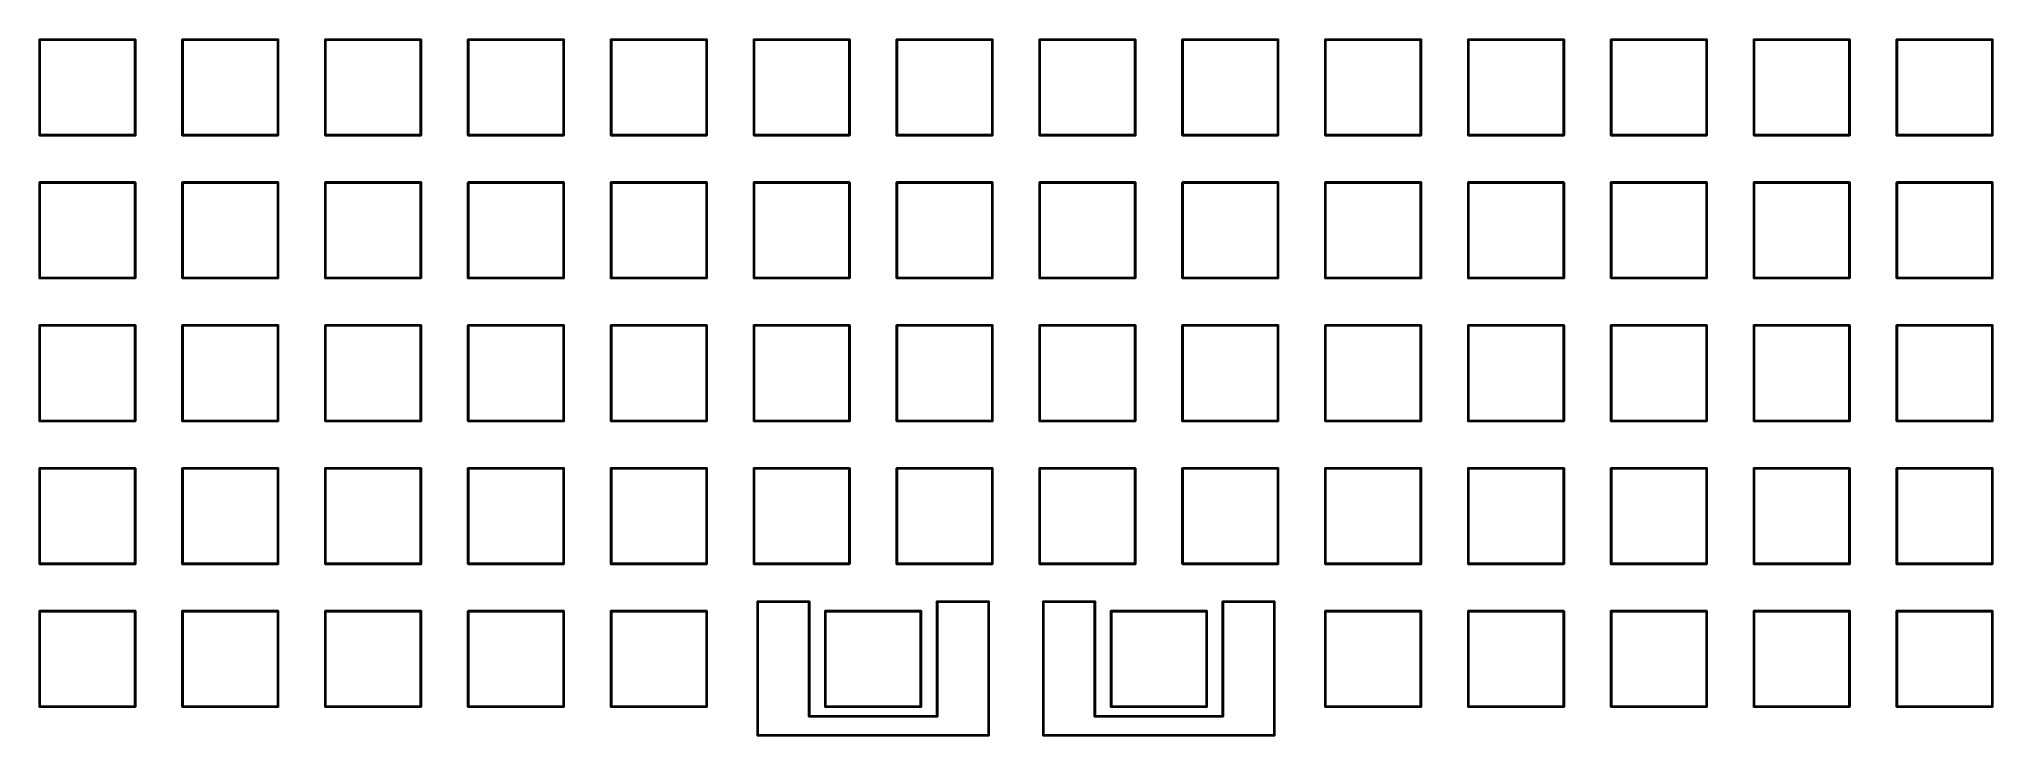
# Model space of a CAD drawing. Extents: x 16 to 275, y -108 to -16.
import ezdxf

# ---------------------------------------------------------------- set-up
doc = ezdxf.new("R2010")
doc.units = 0
doc.header["$MEASUREMENT"] = 0
doc.layers.add('BLACK', color=7, linetype='CONTINUOUS')

msp = doc.modelspace()

# ---------------------------------------------------------------- linework, layer by layer
at = {"layer": 'Black'}
for p, q in [((15.601, -15.5916), (15.6068, -15.5883)), ((15.6068, -15.5883), (15.6119, -15.584)), ((15.6119, -15.584), (15.6182, -15.5817)), ((15.6182, -15.5817), (15.6239, -15.5784)), ((15.6239, -15.5784), (15.6305, -15.5772)), ((15.6305, -15.5772), (15.6368, -15.575)), ((15.6368, -15.575), (15.6434, -15.575)), ((15.6434, -15.575), (15.65, -15.5738)), ((15.65, -15.5738), (28.35, -15.5738)), ((28.35, -15.5738), (28.3566, -15.575)), ((28.3566, -15.575), (28.3632, -15.575)), ((28.3632, -15.575), (28.3695, -15.5772)), ((28.3695, -15.5772), (28.3761, -15.5784)), ((28.3761, -15.5784), (28.3818, -15.5817)), ((28.3818, -15.5817), (28.3881, -15.584)), ((28.3881, -15.584), (28.3932, -15.5883)), ((28.3932, -15.5883), (28.399, -15.5916)), ((34.601, -15.5916), (34.6068, -15.5883)), ((34.6068, -15.5883), (34.6119, -15.584)), ((34.6119, -15.584), (34.6182, -15.5817)), ((34.6182, -15.5817), (34.6239, -15.5784)), ((34.6239, -15.5784), (34.6305, -15.5772)), ((34.6305, -15.5772), (34.6368, -15.575)), ((34.6368, -15.575), (34.6434, -15.575)), ((34.6434, -15.575), (34.65, -15.5738)), ((34.65, -15.5738), (47.35, -15.5738)), ((47.35, -15.5738), (47.3566, -15.575)), ((47.3566, -15.575), (47.3632, -15.575)), ((47.3632, -15.575), (47.3695, -15.5772)), ((47.3695, -15.5772), (47.3761, -15.5784)), ((47.3761, -15.5784), (47.3818, -15.5817)), ((47.3818, -15.5817), (47.3881, -15.584)), ((47.3881, -15.584), (47.3932, -15.5883)), ((47.3932, -15.5883), (47.399, -15.5916)), ((53.601, -15.5916), (53.6068, -15.5883)), ((53.6068, -15.5883), (53.6119, -15.584)), ((53.6119, -15.584), (53.6182, -15.5817)), ((53.6182, -15.5817), (53.6239, -15.5784)), ((53.6239, -15.5784), (53.6305, -15.5772)), ((53.6305, -15.5772), (53.6368, -15.575)), ((53.6368, -15.575), (53.6434, -15.575)), ((53.6434, -15.575), (53.65, -15.5738)), ((53.65, -15.5738), (66.35, -15.5738)), ((66.35, -15.5738), (66.3566, -15.575)), ((66.3566, -15.575), (66.3632, -15.575)), ((66.3632, -15.575), (66.3695, -15.5772)), ((66.3695, -15.5772), (66.3761, -15.5784)), ((66.3761, -15.5784), (66.3818, -15.5817)), ((66.3818, -15.5817), (66.3881, -15.584)), ((66.3881, -15.584), (66.3932, -15.5883)), ((66.3932, -15.5883), (66.399, -15.5916)), ((72.601, -15.5916), (72.6068, -15.5883)), ((72.6068, -15.5883), (72.6119, -15.584)), ((72.6119, -15.584), (72.6182, -15.5817)), ((72.6182, -15.5817), (72.6239, -15.5784)), ((72.6239, -15.5784), (72.6305, -15.5772)), ((72.6305, -15.5772), (72.6368, -15.575)), ((72.6368, -15.575), (72.6434, -15.575)), ((72.6434, -15.575), (72.65, -15.5738)), ((72.65, -15.5738), (85.35, -15.5738)), ((85.35, -15.5738), (85.3566, -15.575)), ((85.3566, -15.575), (85.3632, -15.575)), ((85.3632, -15.575), (85.3695, -15.5772)), ((85.3695, -15.5772), (85.3761, -15.5784)), ((85.3761, -15.5784), (85.3818, -15.5817)), ((85.3818, -15.5817), (85.3881, -15.584)), ((85.3881, -15.584), (85.3932, -15.5883)), ((85.3932, -15.5883), (85.399, -15.5916)), ((91.601, -15.5916), (91.6068, -15.5883)), ((91.6068, -15.5883), (91.6119, -15.584)), ((91.6119, -15.584), (91.6182, -15.5817)), ((91.6182, -15.5817), (91.6239, -15.5784)), ((91.6239, -15.5784), (91.6305, -15.5772)), ((91.6305, -15.5772), (91.6368, -15.575)), ((91.6368, -15.575), (91.6434, -15.575)), ((91.6434, -15.575), (91.65, -15.5738)), ((91.65, -15.5738), (104.35, -15.5738)), ((104.35, -15.5738), (104.357, -15.575)), ((104.357, -15.575), (104.363, -15.575)), ((104.363, -15.575), (104.369, -15.5772)), ((104.369, -15.5772), (104.376, -15.5784)), ((104.376, -15.5784), (104.382, -15.5817)), ((104.382, -15.5817), (104.388, -15.584)), ((104.388, -15.584), (104.393, -15.5883)), ((104.393, -15.5883), (104.399, -15.5916)), ((110.601, -15.5916), (110.607, -15.5883)), ((110.607, -15.5883), (110.612, -15.584)), ((110.612, -15.584), (110.618, -15.5817)), ((110.618, -15.5817), (110.624, -15.5784)), ((110.624, -15.5784), (110.631, -15.5772)), ((110.631, -15.5772), (110.637, -15.575)), ((110.637, -15.575), (110.643, -15.575)), ((110.643, -15.575), (110.65, -15.5738)), ((110.65, -15.5738), (123.35, -15.5738)), ((123.35, -15.5738), (123.357, -15.575)), ((123.357, -15.575), (123.363, -15.575)), ((123.363, -15.575), (123.369, -15.5772)), ((123.369, -15.5772), (123.376, -15.5784)), ((123.376, -15.5784), (123.382, -15.5817)), ((123.382, -15.5817), (123.388, -15.584)), ((123.388, -15.584), (123.393, -15.5883)), ((123.393, -15.5883), (123.399, -15.5916)), ((129.601, -15.5916), (129.607, -15.5883)), ((129.607, -15.5883), (129.612, -15.584)), ((129.612, -15.584), (129.618, -15.5817)), ((129.618, -15.5817), (129.624, -15.5784)), ((129.624, -15.5784), (129.631, -15.5772)), ((129.631, -15.5772), (129.637, -15.575)), ((129.637, -15.575), (129.643, -15.575)), ((129.643, -15.575), (129.65, -15.5738)), ((129.65, -15.5738), (142.35, -15.5738)), ((142.35, -15.5738), (142.357, -15.575)), ((142.357, -15.575), (142.363, -15.575)), ((142.363, -15.575), (142.369, -15.5772)), ((142.369, -15.5772), (142.376, -15.5784)), ((142.376, -15.5784), (142.382, -15.5817)), ((142.382, -15.5817), (142.388, -15.584)), ((142.388, -15.584), (142.393, -15.5883)), ((142.393, -15.5883), (142.399, -15.5916)), ((148.601, -15.5916), (148.607, -15.5883)), ((148.607, -15.5883), (148.612, -15.584)), ((148.612, -15.584), (148.618, -15.5817)), ((148.618, -15.5817), (148.624, -15.5784)), ((148.624, -15.5784), (148.631, -15.5772)), ((148.631, -15.5772), (148.637, -15.575)), ((148.637, -15.575), (148.643, -15.575)), ((148.643, -15.575), (148.65, -15.5738)), ((148.65, -15.5738), (161.35, -15.5738)), ((161.35, -15.5738), (161.357, -15.575)), ((161.357, -15.575), (161.363, -15.575)), ((161.363, -15.575), (161.369, -15.5772)), ((161.369, -15.5772), (161.376, -15.5784)), ((161.376, -15.5784), (161.382, -15.5817)), ((161.382, -15.5817), (161.388, -15.584)), ((161.388, -15.584), (161.393, -15.5883)), ((161.393, -15.5883), (161.399, -15.5916)), ((167.601, -15.5916), (167.607, -15.5883)), ((167.607, -15.5883), (167.612, -15.584)), ((167.612, -15.584), (167.618, -15.5817)), ((167.618, -15.5817), (167.624, -15.5784)), ((167.624, -15.5784), (167.631, -15.5772)), ((167.631, -15.5772), (167.637, -15.575)), ((167.637, -15.575), (167.643, -15.575)), ((167.643, -15.575), (167.65, -15.5738)), ((167.65, -15.5738), (180.35, -15.5738)), ((180.35, -15.5738), (180.357, -15.575)), ((180.357, -15.575), (180.363, -15.575)), ((180.363, -15.575), (180.369, -15.5772)), ((180.369, -15.5772), (180.376, -15.5784)), ((180.376, -15.5784), (180.382, -15.5817)), ((180.382, -15.5817), (180.388, -15.584)), ((180.388, -15.584), (180.393, -15.5883)), ((180.393, -15.5883), (180.399, -15.5916)), ((186.601, -15.5916), (186.607, -15.5883)), ((186.607, -15.5883), (186.612, -15.584)), ((186.612, -15.584), (186.618, -15.5817)), ((186.618, -15.5817), (186.624, -15.5784)), ((186.624, -15.5784), (186.631, -15.5772)), ((186.631, -15.5772), (186.637, -15.575)), ((186.637, -15.575), (186.643, -15.575)), ((186.643, -15.575), (186.65, -15.5738)), ((186.65, -15.5738), (199.35, -15.5738)), ((199.35, -15.5738), (199.357, -15.575)), ((199.357, -15.575), (199.363, -15.575)), ((199.363, -15.575), (199.369, -15.5772)), ((199.369, -15.5772), (199.376, -15.5784)), ((199.376, -15.5784), (199.382, -15.5817)), ((199.382, -15.5817), (199.388, -15.584)), ((199.388, -15.584), (199.393, -15.5883)), ((199.393, -15.5883), (199.399, -15.5916)), ((205.601, -15.5916), (205.607, -15.5883)), ((205.607, -15.5883), (205.612, -15.584)), ((205.612, -15.584), (205.618, -15.5817)), ((205.618, -15.5817), (205.624, -15.5784)), ((205.624, -15.5784), (205.631, -15.5772)), ((205.631, -15.5772), (205.637, -15.575)), ((205.637, -15.575), (205.643, -15.575)), ((205.643, -15.575), (205.65, -15.5738)), ((205.65, -15.5738), (218.35, -15.5738)), ((218.35, -15.5738), (218.357, -15.575)), ((218.357, -15.575), (218.363, -15.575)), ((218.363, -15.575), (218.369, -15.5772)), ((218.369, -15.5772), (218.376, -15.5784)), ((218.376, -15.5784), (218.382, -15.5817)), ((218.382, -15.5817), (218.388, -15.584)), ((218.388, -15.584), (218.393, -15.5883)), ((218.393, -15.5883), (218.399, -15.5916)), ((224.601, -15.5916), (224.607, -15.5883)), ((224.607, -15.5883), (224.612, -15.584)), ((224.612, -15.584), (224.618, -15.5817)), ((224.618, -15.5817), (224.624, -15.5784)), ((224.624, -15.5784), (224.631, -15.5772)), ((224.631, -15.5772), (224.637, -15.575)), ((224.637, -15.575), (224.643, -15.575)), ((224.643, -15.575), (224.65, -15.5738)), ((224.65, -15.5738), (237.35, -15.5738)), ((237.35, -15.5738), (237.357, -15.575)), ((237.357, -15.575), (237.363, -15.575)), ((237.363, -15.575), (237.369, -15.5772)), ((237.369, -15.5772), (237.376, -15.5784)), ((237.376, -15.5784), (237.382, -15.5817)), ((237.382, -15.5817), (237.388, -15.584)), ((237.388, -15.584), (237.393, -15.5883)), ((237.393, -15.5883), (237.399, -15.5916)), ((243.601, -15.5916), (243.607, -15.5883)), ((243.607, -15.5883), (243.612, -15.584)), ((243.612, -15.584), (243.618, -15.5817)), ((243.618, -15.5817), (243.624, -15.5784)), ((243.624, -15.5784), (243.631, -15.5772)), ((243.631, -15.5772), (243.637, -15.575)), ((243.637, -15.575), (243.643, -15.575)), ((243.643, -15.575), (243.65, -15.5738)), ((243.65, -15.5738), (256.35, -15.5738)), ((256.35, -15.5738), (256.357, -15.575)), ((256.357, -15.575), (256.363, -15.575)), ((256.363, -15.575), (256.369, -15.5772)), ((256.369, -15.5772), (256.376, -15.5784)), ((256.376, -15.5784), (256.382, -15.5817)), ((256.382, -15.5817), (256.388, -15.584)), ((256.388, -15.584), (256.393, -15.5883)), ((256.393, -15.5883), (256.399, -15.5916)), ((262.601, -15.5916), (262.607, -15.5883)), ((262.607, -15.5883), (262.612, -15.584)), ((262.612, -15.584), (262.618, -15.5817)), ((262.618, -15.5817), (262.624, -15.5784)), ((262.624, -15.5784), (262.631, -15.5772)), ((262.631, -15.5772), (262.637, -15.575)), ((262.637, -15.575), (262.643, -15.575)), ((262.643, -15.575), (262.65, -15.5738)), ((262.65, -15.5738), (275.35, -15.5738)), ((275.35, -15.5738), (275.357, -15.575)), ((275.357, -15.575), (275.363, -15.575)), ((275.363, -15.575), (275.369, -15.5772)), ((275.369, -15.5772), (275.376, -15.5784)), ((275.376, -15.5784), (275.382, -15.5817)), ((275.382, -15.5817), (275.388, -15.584)), ((275.388, -15.584), (275.393, -15.5883)), ((275.393, -15.5883), (275.399, -15.5916)), ((15.5738, -15.65), (15.575, -15.6434)), ((15.5738, -28.35), (15.5738, -15.65)), ((15.575, -15.6368), (15.5772, -15.6305)), ((15.575, -15.6434), (15.575, -15.6368)), ((15.5772, -15.6305), (15.5784, -15.6239)), ((15.5784, -15.6239), (15.5817, -15.6182)), ((15.5817, -15.6182), (15.584, -15.6119)), ((15.584, -15.6119), (15.5883, -15.6068)), ((15.5883, -15.6068), (15.5916, -15.601)), ((15.5916, -15.601), (15.5967, -15.5967)), ((15.5967, -15.5967), (15.601, -15.5916)), ((15.7262, -15.7262), (15.7262, -28.2738)), ((28.2738, -15.7262), (15.7262, -15.7262)), ((28.2738, -28.2738), (28.2738, -15.7262)), ((28.399, -15.5916), (28.4033, -15.5967)), ((28.4033, -15.5967), (28.4084, -15.601)), ((28.4084, -15.601), (28.4117, -15.6068)), ((28.4117, -15.6068), (28.416, -15.6119)), ((28.416, -15.6119), (28.4183, -15.6182)), ((28.4183, -15.6182), (28.4216, -15.6239)), ((28.4216, -15.6239), (28.4228, -15.6305)), ((28.4228, -15.6305), (28.425, -15.6368)), ((28.425, -15.6368), (28.425, -15.6434)), ((28.425, -15.6434), (28.4262, -15.65)), ((28.4262, -15.65), (28.4262, -28.35)), ((34.5738, -15.65), (34.575, -15.6434)), ((34.5738, -28.35), (34.5738, -15.65)), ((34.575, -15.6368), (34.5772, -15.6305)), ((34.575, -15.6434), (34.575, -15.6368)), ((34.5772, -15.6305), (34.5784, -15.6239)), ((34.5784, -15.6239), (34.5817, -15.6182)), ((34.5817, -15.6182), (34.584, -15.6119)), ((34.584, -15.6119), (34.5883, -15.6068)), ((34.5883, -15.6068), (34.5916, -15.601)), ((34.5916, -15.601), (34.5967, -15.5967)), ((34.5967, -15.5967), (34.601, -15.5916)), ((34.7262, -15.7262), (34.7262, -28.2738)), ((47.2738, -15.7262), (34.7262, -15.7262)), ((47.2738, -28.2738), (47.2738, -15.7262)), ((47.399, -15.5916), (47.4033, -15.5967)), ((47.4033, -15.5967), (47.4084, -15.601)), ((47.4084, -15.601), (47.4117, -15.6068)), ((47.4117, -15.6068), (47.416, -15.6119)), ((47.416, -15.6119), (47.4183, -15.6182)), ((47.4183, -15.6182), (47.4216, -15.6239)), ((47.4216, -15.6239), (47.4228, -15.6305)), ((47.4228, -15.6305), (47.425, -15.6368)), ((47.425, -15.6368), (47.425, -15.6434)), ((47.425, -15.6434), (47.4262, -15.65)), ((47.4262, -15.65), (47.4262, -28.35)), ((53.5738, -15.65), (53.575, -15.6434)), ((53.5738, -28.35), (53.5738, -15.65)), ((53.575, -15.6368), (53.5772, -15.6305)), ((53.575, -15.6434), (53.575, -15.6368)), ((53.5772, -15.6305), (53.5784, -15.6239)), ((53.5784, -15.6239), (53.5817, -15.6182)), ((53.5817, -15.6182), (53.584, -15.6119)), ((53.584, -15.6119), (53.5883, -15.6068)), ((53.5883, -15.6068), (53.5916, -15.601)), ((53.5916, -15.601), (53.5967, -15.5967)), ((53.5967, -15.5967), (53.601, -15.5916)), ((53.7262, -15.7262), (53.7262, -28.2738)), ((66.2738, -15.7262), (53.7262, -15.7262)), ((66.2738, -28.2738), (66.2738, -15.7262)), ((66.399, -15.5916), (66.4033, -15.5967)), ((66.4033, -15.5967), (66.4084, -15.601)), ((66.4084, -15.601), (66.4117, -15.6068)), ((66.4117, -15.6068), (66.416, -15.6119)), ((66.416, -15.6119), (66.4183, -15.6182)), ((66.4183, -15.6182), (66.4216, -15.6239)), ((66.4216, -15.6239), (66.4228, -15.6305)), ((66.4228, -15.6305), (66.425, -15.6368)), ((66.425, -15.6368), (66.425, -15.6434)), ((66.425, -15.6434), (66.4262, -15.65)), ((66.4262, -15.65), (66.4262, -28.35)), ((72.5738, -15.65), (72.575, -15.6434)), ((72.5738, -28.35), (72.5738, -15.65)), ((72.575, -15.6368), (72.5772, -15.6305)), ((72.575, -15.6434), (72.575, -15.6368)), ((72.5772, -15.6305), (72.5784, -15.6239)), ((72.5784, -15.6239), (72.5817, -15.6182)), ((72.5817, -15.6182), (72.584, -15.6119)), ((72.584, -15.6119), (72.5883, -15.6068)), ((72.5883, -15.6068), (72.5916, -15.601)), ((72.5916, -15.601), (72.5967, -15.5967)), ((72.5967, -15.5967), (72.601, -15.5916)), ((72.7262, -15.7262), (72.7262, -28.2738)), ((85.2738, -15.7262), (72.7262, -15.7262)), ((85.2738, -28.2738), (85.2738, -15.7262)), ((85.399, -15.5916), (85.4033, -15.5967)), ((85.4033, -15.5967), (85.4084, -15.601)), ((85.4084, -15.601), (85.4117, -15.6068)), ((85.4117, -15.6068), (85.416, -15.6119)), ((85.416, -15.6119), (85.4183, -15.6182)), ((85.4183, -15.6182), (85.4216, -15.6239)), ((85.4216, -15.6239), (85.4228, -15.6305)), ((85.4228, -15.6305), (85.425, -15.6368)), ((85.425, -15.6368), (85.425, -15.6434)), ((85.425, -15.6434), (85.4262, -15.65)), ((85.4262, -15.65), (85.4262, -28.35)), ((91.5738, -15.65), (91.575, -15.6434)), ((91.5738, -28.35), (91.5738, -15.65)), ((91.575, -15.6368), (91.5772, -15.6305)), ((91.575, -15.6434), (91.575, -15.6368)), ((91.5772, -15.6305), (91.5784, -15.6239)), ((91.5784, -15.6239), (91.5817, -15.6182)), ((91.5817, -15.6182), (91.584, -15.6119)), ((91.584, -15.6119), (91.5883, -15.6068)), ((91.5883, -15.6068), (91.5916, -15.601)), ((91.5916, -15.601), (91.5967, -15.5967)), ((91.5967, -15.5967), (91.601, -15.5916)), ((91.7262, -15.7262), (91.7262, -28.2738)), ((104.274, -15.7262), (91.7262, -15.7262)), ((104.274, -28.2738), (104.274, -15.7262)), ((104.399, -15.5916), (104.403, -15.5967)), ((104.403, -15.5967), (104.408, -15.601)), ((104.408, -15.601), (104.412, -15.6068)), ((104.412, -15.6068), (104.416, -15.6119)), ((104.416, -15.6119), (104.418, -15.6182)), ((104.418, -15.6182), (104.422, -15.6239)), ((104.422, -15.6239), (104.423, -15.6305)), ((104.423, -15.6305), (104.425, -15.6368)), ((104.425, -15.6368), (104.425, -15.6434)), ((104.425, -15.6434), (104.426, -15.65)), ((104.426, -15.65), (104.426, -28.35)), ((110.574, -15.65), (110.575, -15.6434)), ((110.574, -28.35), (110.574, -15.65)), ((110.575, -15.6368), (110.577, -15.6305)), ((110.575, -15.6434), (110.575, -15.6368)), ((110.577, -15.6305), (110.578, -15.6239)), ((110.578, -15.6239), (110.582, -15.6182)), ((110.582, -15.6182), (110.584, -15.6119)), ((110.584, -15.6119), (110.588, -15.6068)), ((110.588, -15.6068), (110.592, -15.601)), ((110.592, -15.601), (110.597, -15.5967)), ((110.597, -15.5967), (110.601, -15.5916)), ((110.726, -15.7262), (110.726, -28.2738)), ((123.274, -15.7262), (110.726, -15.7262)), ((123.274, -28.2738), (123.274, -15.7262)), ((123.399, -15.5916), (123.403, -15.5967)), ((123.403, -15.5967), (123.408, -15.601)), ((123.408, -15.601), (123.412, -15.6068)), ((123.412, -15.6068), (123.416, -15.6119)), ((123.416, -15.6119), (123.418, -15.6182)), ((123.418, -15.6182), (123.422, -15.6239)), ((123.422, -15.6239), (123.423, -15.6305)), ((123.423, -15.6305), (123.425, -15.6368)), ((123.425, -15.6368), (123.425, -15.6434)), ((123.425, -15.6434), (123.426, -15.65)), ((123.426, -15.65), (123.426, -28.35)), ((129.574, -15.65), (129.575, -15.6434)), ((129.574, -28.35), (129.574, -15.65)), ((129.575, -15.6368), (129.577, -15.6305)), ((129.575, -15.6434), (129.575, -15.6368)), ((129.577, -15.6305), (129.578, -15.6239)), ((129.578, -15.6239), (129.582, -15.6182)), ((129.582, -15.6182), (129.584, -15.6119)), ((129.584, -15.6119), (129.588, -15.6068)), ((129.588, -15.6068), (129.592, -15.601)), ((129.592, -15.601), (129.597, -15.5967)), ((129.597, -15.5967), (129.601, -15.5916)), ((129.726, -15.7262), (129.726, -28.2738)), ((142.274, -15.7262), (129.726, -15.7262)), ((142.274, -28.2738), (142.274, -15.7262)), ((142.399, -15.5916), (142.403, -15.5967)), ((142.403, -15.5967), (142.408, -15.601)), ((142.408, -15.601), (142.412, -15.6068)), ((142.412, -15.6068), (142.416, -15.6119)), ((142.416, -15.6119), (142.418, -15.6182)), ((142.418, -15.6182), (142.422, -15.6239)), ((142.422, -15.6239), (142.423, -15.6305)), ((142.423, -15.6305), (142.425, -15.6368)), ((142.425, -15.6368), (142.425, -15.6434)), ((142.425, -15.6434), (142.426, -15.65)), ((142.426, -15.65), (142.426, -28.35)), ((148.574, -15.65), (148.575, -15.6434)), ((148.574, -28.35), (148.574, -15.65)), ((148.575, -15.6368), (148.577, -15.6305)), ((148.575, -15.6434), (148.575, -15.6368)), ((148.577, -15.6305), (148.578, -15.6239)), ((148.578, -15.6239), (148.582, -15.6182)), ((148.582, -15.6182), (148.584, -15.6119)), ((148.584, -15.6119), (148.588, -15.6068)), ((148.588, -15.6068), (148.592, -15.601)), ((148.592, -15.601), (148.597, -15.5967)), ((148.597, -15.5967), (148.601, -15.5916)), ((148.726, -15.7262), (148.726, -28.2738)), ((161.274, -15.7262), (148.726, -15.7262)), ((161.274, -28.2738), (161.274, -15.7262)), ((161.399, -15.5916), (161.403, -15.5967)), ((161.403, -15.5967), (161.408, -15.601)), ((161.408, -15.601), (161.412, -15.6068)), ((161.412, -15.6068), (161.416, -15.6119)), ((161.416, -15.6119), (161.418, -15.6182)), ((161.418, -15.6182), (161.422, -15.6239)), ((161.422, -15.6239), (161.423, -15.6305)), ((161.423, -15.6305), (161.425, -15.6368)), ((161.425, -15.6368), (161.425, -15.6434)), ((161.425, -15.6434), (161.426, -15.65)), ((161.426, -15.65), (161.426, -28.35)), ((167.574, -15.65), (167.575, -15.6434)), ((167.574, -28.35), (167.574, -15.65)), ((167.575, -15.6368), (167.577, -15.6305)), ((167.575, -15.6434), (167.575, -15.6368)), ((167.577, -15.6305), (167.578, -15.6239)), ((167.578, -15.6239), (167.582, -15.6182)), ((167.582, -15.6182), (167.584, -15.6119)), ((167.584, -15.6119), (167.588, -15.6068)), ((167.588, -15.6068), (167.592, -15.601)), ((167.592, -15.601), (167.597, -15.5967)), ((167.597, -15.5967), (167.601, -15.5916)), ((167.726, -15.7262), (167.726, -28.2738)), ((180.274, -15.7262), (167.726, -15.7262)), ((180.274, -28.2738), (180.274, -15.7262)), ((180.399, -15.5916), (180.403, -15.5967)), ((180.403, -15.5967), (180.408, -15.601)), ((180.408, -15.601), (180.412, -15.6068)), ((180.412, -15.6068), (180.416, -15.6119)), ((180.416, -15.6119), (180.418, -15.6182)), ((180.418, -15.6182), (180.422, -15.6239)), ((180.422, -15.6239), (180.423, -15.6305)), ((180.423, -15.6305), (180.425, -15.6368)), ((180.425, -15.6368), (180.425, -15.6434)), ((180.425, -15.6434), (180.426, -15.65)), ((180.426, -15.65), (180.426, -28.35)), ((186.574, -15.65), (186.575, -15.6434)), ((186.574, -28.35), (186.574, -15.65)), ((186.575, -15.6368), (186.577, -15.6305)), ((186.575, -15.6434), (186.575, -15.6368)), ((186.577, -15.6305), (186.578, -15.6239)), ((186.578, -15.6239), (186.582, -15.6182)), ((186.582, -15.6182), (186.584, -15.6119)), ((186.584, -15.6119), (186.588, -15.6068)), ((186.588, -15.6068), (186.592, -15.601)), ((186.592, -15.601), (186.597, -15.5967)), ((186.597, -15.5967), (186.601, -15.5916)), ((186.726, -15.7262), (186.726, -28.2738)), ((199.274, -15.7262), (186.726, -15.7262)), ((199.274, -28.2738), (199.274, -15.7262)), ((199.399, -15.5916), (199.403, -15.5967)), ((199.403, -15.5967), (199.408, -15.601)), ((199.408, -15.601), (199.412, -15.6068)), ((199.412, -15.6068), (199.416, -15.6119)), ((199.416, -15.6119), (199.418, -15.6182)), ((199.418, -15.6182), (199.422, -15.6239)), ((199.422, -15.6239), (199.423, -15.6305)), ((199.423, -15.6305), (199.425, -15.6368)), ((199.425, -15.6368), (199.425, -15.6434)), ((199.425, -15.6434), (199.426, -15.65)), ((199.426, -15.65), (199.426, -28.35)), ((205.574, -15.65), (205.575, -15.6434)), ((205.574, -28.35), (205.574, -15.65)), ((205.575, -15.6368), (205.577, -15.6305)), ((205.575, -15.6434), (205.575, -15.6368)), ((205.577, -15.6305), (205.578, -15.6239)), ((205.578, -15.6239), (205.582, -15.6182)), ((205.582, -15.6182), (205.584, -15.6119)), ((205.584, -15.6119), (205.588, -15.6068)), ((205.588, -15.6068), (205.592, -15.601)), ((205.592, -15.601), (205.597, -15.5967)), ((205.597, -15.5967), (205.601, -15.5916)), ((205.726, -15.7262), (205.726, -28.2738)), ((218.274, -15.7262), (205.726, -15.7262)), ((218.274, -28.2738), (218.274, -15.7262)), ((218.399, -15.5916), (218.403, -15.5967)), ((218.403, -15.5967), (218.408, -15.601)), ((218.408, -15.601), (218.412, -15.6068)), ((218.412, -15.6068), (218.416, -15.6119)), ((218.416, -15.6119), (218.418, -15.6182)), ((218.418, -15.6182), (218.422, -15.6239)), ((218.422, -15.6239), (218.423, -15.6305)), ((218.423, -15.6305), (218.425, -15.6368)), ((218.425, -15.6368), (218.425, -15.6434)), ((218.425, -15.6434), (218.426, -15.65)), ((218.426, -15.65), (218.426, -28.35)), ((224.574, -15.65), (224.575, -15.6434)), ((224.574, -28.35), (224.574, -15.65)), ((224.575, -15.6368), (224.577, -15.6305)), ((224.575, -15.6434), (224.575, -15.6368)), ((224.577, -15.6305), (224.578, -15.6239)), ((224.578, -15.6239), (224.582, -15.6182)), ((224.582, -15.6182), (224.584, -15.6119)), ((224.584, -15.6119), (224.588, -15.6068)), ((224.588, -15.6068), (224.592, -15.601)), ((224.592, -15.601), (224.597, -15.5967)), ((224.597, -15.5967), (224.601, -15.5916)), ((224.726, -15.7262), (224.726, -28.2738)), ((237.274, -15.7262), (224.726, -15.7262)), ((237.274, -28.2738), (237.274, -15.7262)), ((237.399, -15.5916), (237.403, -15.5967)), ((237.403, -15.5967), (237.408, -15.601)), ((237.408, -15.601), (237.412, -15.6068)), ((237.412, -15.6068), (237.416, -15.6119)), ((237.416, -15.6119), (237.418, -15.6182)), ((237.418, -15.6182), (237.422, -15.6239)), ((237.422, -15.6239), (237.423, -15.6305)), ((237.423, -15.6305), (237.425, -15.6368)), ((237.425, -15.6368), (237.425, -15.6434)), ((237.425, -15.6434), (237.426, -15.65)), ((237.426, -15.65), (237.426, -28.35)), ((243.574, -15.65), (243.575, -15.6434)), ((243.574, -28.35), (243.574, -15.65)), ((243.575, -15.6368), (243.577, -15.6305)), ((243.575, -15.6434), (243.575, -15.6368)), ((243.577, -15.6305), (243.578, -15.6239)), ((243.578, -15.6239), (243.582, -15.6182)), ((243.582, -15.6182), (243.584, -15.6119)), ((243.584, -15.6119), (243.588, -15.6068)), ((243.588, -15.6068), (243.592, -15.601)), ((243.592, -15.601), (243.597, -15.5967)), ((243.597, -15.5967), (243.601, -15.5916)), ((243.726, -15.7262), (243.726, -28.2738)), ((256.274, -15.7262), (243.726, -15.7262)), ((256.274, -28.2738), (256.274, -15.7262)), ((256.399, -15.5916), (256.403, -15.5967)), ((256.403, -15.5967), (256.408, -15.601)), ((256.408, -15.601), (256.412, -15.6068)), ((256.412, -15.6068), (256.416, -15.6119)), ((256.416, -15.6119), (256.418, -15.6182)), ((256.418, -15.6182), (256.422, -15.6239)), ((256.422, -15.6239), (256.423, -15.6305)), ((256.423, -15.6305), (256.425, -15.6368)), ((256.425, -15.6368), (256.425, -15.6434)), ((256.425, -15.6434), (256.426, -15.65)), ((256.426, -15.65), (256.426, -28.35)), ((262.574, -15.65), (262.575, -15.6434)), ((262.574, -28.35), (262.574, -15.65)), ((262.575, -15.6368), (262.577, -15.6305)), ((262.575, -15.6434), (262.575, -15.6368)), ((262.577, -15.6305), (262.578, -15.6239)), ((262.578, -15.6239), (262.582, -15.6182)), ((262.582, -15.6182), (262.584, -15.6119)), ((262.584, -15.6119), (262.588, -15.6068)), ((262.588, -15.6068), (262.592, -15.601)), ((262.592, -15.601), (262.597, -15.5967)), ((262.597, -15.5967), (262.601, -15.5916)), ((262.726, -15.7262), (262.726, -28.2738)), ((275.274, -15.7262), (262.726, -15.7262)), ((275.274, -28.2738), (275.274, -15.7262)), ((275.399, -15.5916), (275.403, -15.5967)), ((275.403, -15.5967), (275.408, -15.601)), ((275.408, -15.601), (275.412, -15.6068)), ((275.412, -15.6068), (275.416, -15.6119)), ((275.416, -15.6119), (275.418, -15.6182)), ((275.418, -15.6182), (275.422, -15.6239)), ((275.422, -15.6239), (275.423, -15.6305)), ((275.423, -15.6305), (275.425, -15.6368)), ((275.425, -15.6368), (275.425, -15.6434)), ((275.425, -15.6434), (275.426, -15.65)), ((275.426, -15.65), (275.426, -28.35)), ((15.575, -28.3566), (15.5738, -28.35)), ((15.575, -28.3632), (15.575, -28.3566)), ((15.5772, -28.3695), (15.575, -28.3632)), ((15.5784, -28.3761), (15.5772, -28.3695)), ((15.5817, -28.3818), (15.5784, -28.3761)), ((15.584, -28.3881), (15.5817, -28.3818)), ((15.5883, -28.3932), (15.584, -28.3881)), ((15.5916, -28.399), (15.5883, -28.3932)), ((15.5967, -28.4033), (15.5916, -28.399)), ((15.601, -28.4084), (15.5967, -28.4033)), ((15.6068, -28.4117), (15.601, -28.4084)), ((15.6119, -28.416), (15.6068, -28.4117)), ((15.6182, -28.4183), (15.6119, -28.416)), ((15.6239, -28.4216), (15.6182, -28.4183)), ((15.6305, -28.4228), (15.6239, -28.4216)), ((15.6368, -28.425), (15.6305, -28.4228)), ((15.6434, -28.425), (15.6368, -28.425)), ((15.65, -28.4262), (15.6434, -28.425)), ((28.35, -28.4262), (15.65, -28.4262)), ((15.7262, -28.2738), (28.2738, -28.2738)), ((28.3566, -28.425), (28.35, -28.4262)), ((28.3632, -28.425), (28.3566, -28.425)), ((28.3695, -28.4228), (28.3632, -28.425)), ((28.3761, -28.4216), (28.3695, -28.4228)), ((28.3818, -28.4183), (28.3761, -28.4216)), ((28.3881, -28.416), (28.3818, -28.4183)), ((28.3932, -28.4117), (28.3881, -28.416)), ((28.399, -28.4084), (28.3932, -28.4117)), ((28.4033, -28.4033), (28.399, -28.4084)), ((28.4084, -28.399), (28.4033, -28.4033)), ((28.4117, -28.3932), (28.4084, -28.399)), ((28.416, -28.3881), (28.4117, -28.3932)), ((28.4183, -28.3818), (28.416, -28.3881)), ((28.4216, -28.3761), (28.4183, -28.3818)), ((28.4228, -28.3695), (28.4216, -28.3761)), ((28.425, -28.3632), (28.4228, -28.3695)), ((28.4262, -28.35), (28.425, -28.3566)), ((28.425, -28.3566), (28.425, -28.3632)), ((34.575, -28.3566), (34.5738, -28.35)), ((34.575, -28.3632), (34.575, -28.3566)), ((34.5772, -28.3695), (34.575, -28.3632)), ((34.5784, -28.3761), (34.5772, -28.3695)), ((34.5817, -28.3818), (34.5784, -28.3761)), ((34.584, -28.3881), (34.5817, -28.3818)), ((34.5883, -28.3932), (34.584, -28.3881)), ((34.5916, -28.399), (34.5883, -28.3932)), ((34.5967, -28.4033), (34.5916, -28.399)), ((34.601, -28.4084), (34.5967, -28.4033)), ((34.6068, -28.4117), (34.601, -28.4084)), ((34.6119, -28.416), (34.6068, -28.4117)), ((34.6182, -28.4183), (34.6119, -28.416)), ((34.6239, -28.4216), (34.6182, -28.4183)), ((34.6305, -28.4228), (34.6239, -28.4216)), ((34.6368, -28.425), (34.6305, -28.4228)), ((34.6434, -28.425), (34.6368, -28.425)), ((34.65, -28.4262), (34.6434, -28.425)), ((47.35, -28.4262), (34.65, -28.4262)), ((34.7262, -28.2738), (47.2738, -28.2738)), ((47.3566, -28.425), (47.35, -28.4262)), ((47.3632, -28.425), (47.3566, -28.425)), ((47.3695, -28.4228), (47.3632, -28.425)), ((47.3761, -28.4216), (47.3695, -28.4228)), ((47.3818, -28.4183), (47.3761, -28.4216)), ((47.3881, -28.416), (47.3818, -28.4183)), ((47.3932, -28.4117), (47.3881, -28.416)), ((47.399, -28.4084), (47.3932, -28.4117)), ((47.4033, -28.4033), (47.399, -28.4084)), ((47.4084, -28.399), (47.4033, -28.4033)), ((47.4117, -28.3932), (47.4084, -28.399)), ((47.416, -28.3881), (47.4117, -28.3932)), ((47.4183, -28.3818), (47.416, -28.3881)), ((47.4216, -28.3761), (47.4183, -28.3818)), ((47.4228, -28.3695), (47.4216, -28.3761)), ((47.425, -28.3632), (47.4228, -28.3695)), ((47.4262, -28.35), (47.425, -28.3566)), ((47.425, -28.3566), (47.425, -28.3632)), ((53.575, -28.3566), (53.5738, -28.35)), ((53.575, -28.3632), (53.575, -28.3566)), ((53.5772, -28.3695), (53.575, -28.3632)), ((53.5784, -28.3761), (53.5772, -28.3695)), ((53.5817, -28.3818), (53.5784, -28.3761)), ((53.584, -28.3881), (53.5817, -28.3818)), ((53.5883, -28.3932), (53.584, -28.3881)), ((53.5916, -28.399), (53.5883, -28.3932)), ((53.5967, -28.4033), (53.5916, -28.399)), ((53.601, -28.4084), (53.5967, -28.4033)), ((53.6068, -28.4117), (53.601, -28.4084)), ((53.6119, -28.416), (53.6068, -28.4117)), ((53.6182, -28.4183), (53.6119, -28.416)), ((53.6239, -28.4216), (53.6182, -28.4183)), ((53.6305, -28.4228), (53.6239, -28.4216)), ((53.6368, -28.425), (53.6305, -28.4228)), ((53.6434, -28.425), (53.6368, -28.425)), ((53.65, -28.4262), (53.6434, -28.425)), ((66.35, -28.4262), (53.65, -28.4262)), ((53.7262, -28.2738), (66.2738, -28.2738)), ((66.3566, -28.425), (66.35, -28.4262)), ((66.3632, -28.425), (66.3566, -28.425)), ((66.3695, -28.4228), (66.3632, -28.425)), ((66.3761, -28.4216), (66.3695, -28.4228)), ((66.3818, -28.4183), (66.3761, -28.4216)), ((66.3881, -28.416), (66.3818, -28.4183)), ((66.3932, -28.4117), (66.3881, -28.416)), ((66.399, -28.4084), (66.3932, -28.4117)), ((66.4033, -28.4033), (66.399, -28.4084)), ((66.4084, -28.399), (66.4033, -28.4033)), ((66.4117, -28.3932), (66.4084, -28.399)), ((66.416, -28.3881), (66.4117, -28.3932)), ((66.4183, -28.3818), (66.416, -28.3881)), ((66.4216, -28.3761), (66.4183, -28.3818)), ((66.4228, -28.3695), (66.4216, -28.3761)), ((66.425, -28.3632), (66.4228, -28.3695)), ((66.4262, -28.35), (66.425, -28.3566)), ((66.425, -28.3566), (66.425, -28.3632)), ((72.575, -28.3566), (72.5738, -28.35)), ((72.575, -28.3632), (72.575, -28.3566)), ((72.5772, -28.3695), (72.575, -28.3632)), ((72.5784, -28.3761), (72.5772, -28.3695)), ((72.5817, -28.3818), (72.5784, -28.3761)), ((72.584, -28.3881), (72.5817, -28.3818)), ((72.5883, -28.3932), (72.584, -28.3881)), ((72.5916, -28.399), (72.5883, -28.3932)), ((72.5967, -28.4033), (72.5916, -28.399)), ((72.601, -28.4084), (72.5967, -28.4033)), ((72.6068, -28.4117), (72.601, -28.4084)), ((72.6119, -28.416), (72.6068, -28.4117)), ((72.6182, -28.4183), (72.6119, -28.416)), ((72.6239, -28.4216), (72.6182, -28.4183)), ((72.6305, -28.4228), (72.6239, -28.4216)), ((72.6368, -28.425), (72.6305, -28.4228)), ((72.6434, -28.425), (72.6368, -28.425)), ((72.65, -28.4262), (72.6434, -28.425)), ((85.35, -28.4262), (72.65, -28.4262)), ((72.7262, -28.2738), (85.2738, -28.2738)), ((85.3566, -28.425), (85.35, -28.4262)), ((85.3632, -28.425), (85.3566, -28.425)), ((85.3695, -28.4228), (85.3632, -28.425)), ((85.3761, -28.4216), (85.3695, -28.4228)), ((85.3818, -28.4183), (85.3761, -28.4216)), ((85.3881, -28.416), (85.3818, -28.4183)), ((85.3932, -28.4117), (85.3881, -28.416)), ((85.399, -28.4084), (85.3932, -28.4117)), ((85.4033, -28.4033), (85.399, -28.4084)), ((85.4084, -28.399), (85.4033, -28.4033)), ((85.4117, -28.3932), (85.4084, -28.399)), ((85.416, -28.3881), (85.4117, -28.3932)), ((85.4183, -28.3818), (85.416, -28.3881)), ((85.4216, -28.3761), (85.4183, -28.3818)), ((85.4228, -28.3695), (85.4216, -28.3761)), ((85.425, -28.3632), (85.4228, -28.3695)), ((85.4262, -28.35), (85.425, -28.3566)), ((85.425, -28.3566), (85.425, -28.3632)), ((91.575, -28.3566), (91.5738, -28.35)), ((91.575, -28.3632), (91.575, -28.3566)), ((91.5772, -28.3695), (91.575, -28.3632)), ((91.5784, -28.3761), (91.5772, -28.3695)), ((91.5817, -28.3818), (91.5784, -28.3761)), ((91.584, -28.3881), (91.5817, -28.3818)), ((91.5883, -28.3932), (91.584, -28.3881)), ((91.5916, -28.399), (91.5883, -28.3932)), ((91.5967, -28.4033), (91.5916, -28.399)), ((91.601, -28.4084), (91.5967, -28.4033)), ((91.6068, -28.4117), (91.601, -28.4084)), ((91.6119, -28.416), (91.6068, -28.4117)), ((91.6182, -28.4183), (91.6119, -28.416)), ((91.6239, -28.4216), (91.6182, -28.4183)), ((91.6305, -28.4228), (91.6239, -28.4216)), ((91.6368, -28.425), (91.6305, -28.4228)), ((91.6434, -28.425), (91.6368, -28.425)), ((91.65, -28.4262), (91.6434, -28.425)), ((104.35, -28.4262), (91.65, -28.4262)), ((91.7262, -28.2738), (104.274, -28.2738)), ((104.357, -28.425), (104.35, -28.4262)), ((104.363, -28.425), (104.357, -28.425)), ((104.369, -28.4228), (104.363, -28.425)), ((104.376, -28.4216), (104.369, -28.4228)), ((104.382, -28.4183), (104.376, -28.4216)), ((104.388, -28.416), (104.382, -28.4183)), ((104.393, -28.4117), (104.388, -28.416)), ((104.399, -28.4084), (104.393, -28.4117)), ((104.403, -28.4033), (104.399, -28.4084)), ((104.408, -28.399), (104.403, -28.4033)), ((104.412, -28.3932), (104.408, -28.399)), ((104.416, -28.3881), (104.412, -28.3932)), ((104.418, -28.3818), (104.416, -28.3881)), ((104.422, -28.3761), (104.418, -28.3818)), ((104.423, -28.3695), (104.422, -28.3761)), ((104.425, -28.3632), (104.423, -28.3695)), ((104.426, -28.35), (104.425, -28.3566)), ((104.425, -28.3566), (104.425, -28.3632)), ((110.575, -28.3566), (110.574, -28.35)), ((110.575, -28.3632), (110.575, -28.3566)), ((110.577, -28.3695), (110.575, -28.3632)), ((110.578, -28.3761), (110.577, -28.3695)), ((110.582, -28.3818), (110.578, -28.3761)), ((110.584, -28.3881), (110.582, -28.3818)), ((110.588, -28.3932), (110.584, -28.3881)), ((110.592, -28.399), (110.588, -28.3932)), ((110.597, -28.4033), (110.592, -28.399)), ((110.601, -28.4084), (110.597, -28.4033)), ((110.607, -28.4117), (110.601, -28.4084)), ((110.612, -28.416), (110.607, -28.4117)), ((110.618, -28.4183), (110.612, -28.416)), ((110.624, -28.4216), (110.618, -28.4183)), ((110.631, -28.4228), (110.624, -28.4216)), ((110.637, -28.425), (110.631, -28.4228)), ((110.643, -28.425), (110.637, -28.425)), ((110.65, -28.4262), (110.643, -28.425)), ((123.35, -28.4262), (110.65, -28.4262)), ((110.726, -28.2738), (123.274, -28.2738)), ((123.357, -28.425), (123.35, -28.4262)), ((123.363, -28.425), (123.357, -28.425)), ((123.369, -28.4228), (123.363, -28.425)), ((123.376, -28.4216), (123.369, -28.4228)), ((123.382, -28.4183), (123.376, -28.4216)), ((123.388, -28.416), (123.382, -28.4183)), ((123.393, -28.4117), (123.388, -28.416)), ((123.399, -28.4084), (123.393, -28.4117)), ((123.403, -28.4033), (123.399, -28.4084)), ((123.408, -28.399), (123.403, -28.4033)), ((123.412, -28.3932), (123.408, -28.399)), ((123.416, -28.3881), (123.412, -28.3932)), ((123.418, -28.3818), (123.416, -28.3881)), ((123.422, -28.3761), (123.418, -28.3818)), ((123.423, -28.3695), (123.422, -28.3761)), ((123.425, -28.3632), (123.423, -28.3695)), ((123.426, -28.35), (123.425, -28.3566)), ((123.425, -28.3566), (123.425, -28.3632)), ((129.575, -28.3566), (129.574, -28.35)), ((129.575, -28.3632), (129.575, -28.3566)), ((129.577, -28.3695), (129.575, -28.3632)), ((129.578, -28.3761), (129.577, -28.3695)), ((129.582, -28.3818), (129.578, -28.3761)), ((129.584, -28.3881), (129.582, -28.3818)), ((129.588, -28.3932), (129.584, -28.3881)), ((129.592, -28.399), (129.588, -28.3932)), ((129.597, -28.4033), (129.592, -28.399)), ((129.601, -28.4084), (129.597, -28.4033)), ((129.607, -28.4117), (129.601, -28.4084)), ((129.612, -28.416), (129.607, -28.4117)), ((129.618, -28.4183), (129.612, -28.416)), ((129.624, -28.4216), (129.618, -28.4183)), ((129.631, -28.4228), (129.624, -28.4216)), ((129.637, -28.425), (129.631, -28.4228)), ((129.643, -28.425), (129.637, -28.425)), ((129.65, -28.4262), (129.643, -28.425)), ((142.35, -28.4262), (129.65, -28.4262)), ((129.726, -28.2738), (142.274, -28.2738)), ((142.357, -28.425), (142.35, -28.4262)), ((142.363, -28.425), (142.357, -28.425)), ((142.369, -28.4228), (142.363, -28.425)), ((142.376, -28.4216), (142.369, -28.4228)), ((142.382, -28.4183), (142.376, -28.4216)), ((142.388, -28.416), (142.382, -28.4183)), ((142.393, -28.4117), (142.388, -28.416)), ((142.399, -28.4084), (142.393, -28.4117)), ((142.403, -28.4033), (142.399, -28.4084)), ((142.408, -28.399), (142.403, -28.4033)), ((142.412, -28.3932), (142.408, -28.399)), ((142.416, -28.3881), (142.412, -28.3932)), ((142.418, -28.3818), (142.416, -28.3881)), ((142.422, -28.3761), (142.418, -28.3818)), ((142.423, -28.3695), (142.422, -28.3761)), ((142.425, -28.3632), (142.423, -28.3695)), ((142.426, -28.35), (142.425, -28.3566)), ((142.425, -28.3566), (142.425, -28.3632)), ((148.575, -28.3566), (148.574, -28.35)), ((148.575, -28.3632), (148.575, -28.3566)), ((148.577, -28.3695), (148.575, -28.3632)), ((148.578, -28.3761), (148.577, -28.3695)), ((148.582, -28.3818), (148.578, -28.3761)), ((148.584, -28.3881), (148.582, -28.3818)), ((148.588, -28.3932), (148.584, -28.3881)), ((148.592, -28.399), (148.588, -28.3932)), ((148.597, -28.4033), (148.592, -28.399)), ((148.601, -28.4084), (148.597, -28.4033)), ((148.607, -28.4117), (148.601, -28.4084)), ((148.612, -28.416), (148.607, -28.4117)), ((148.618, -28.4183), (148.612, -28.416)), ((148.624, -28.4216), (148.618, -28.4183)), ((148.631, -28.4228), (148.624, -28.4216)), ((148.637, -28.425), (148.631, -28.4228)), ((148.643, -28.425), (148.637, -28.425)), ((148.65, -28.4262), (148.643, -28.425)), ((161.35, -28.4262), (148.65, -28.4262)), ((148.726, -28.2738), (161.274, -28.2738)), ((161.357, -28.425), (161.35, -28.4262)), ((161.363, -28.425), (161.357, -28.425)), ((161.369, -28.4228), (161.363, -28.425)), ((161.376, -28.4216), (161.369, -28.4228)), ((161.382, -28.4183), (161.376, -28.4216)), ((161.388, -28.416), (161.382, -28.4183)), ((161.393, -28.4117), (161.388, -28.416)), ((161.399, -28.4084), (161.393, -28.4117)), ((161.403, -28.4033), (161.399, -28.4084)), ((161.408, -28.399), (161.403, -28.4033)), ((161.412, -28.3932), (161.408, -28.399)), ((161.416, -28.3881), (161.412, -28.3932)), ((161.418, -28.3818), (161.416, -28.3881)), ((161.422, -28.3761), (161.418, -28.3818)), ((161.423, -28.3695), (161.422, -28.3761)), ((161.425, -28.3632), (161.423, -28.3695)), ((161.426, -28.35), (161.425, -28.3566)), ((161.425, -28.3566), (161.425, -28.3632)), ((167.575, -28.3566), (167.574, -28.35)), ((167.575, -28.3632), (167.575, -28.3566)), ((167.577, -28.3695), (167.575, -28.3632)), ((167.578, -28.3761), (167.577, -28.3695)), ((167.582, -28.3818), (167.578, -28.3761)), ((167.584, -28.3881), (167.582, -28.3818)), ((167.588, -28.3932), (167.584, -28.3881)), ((167.592, -28.399), (167.588, -28.3932)), ((167.597, -28.4033), (167.592, -28.399)), ((167.601, -28.4084), (167.597, -28.4033)), ((167.607, -28.4117), (167.601, -28.4084)), ((167.612, -28.416), (167.607, -28.4117)), ((167.618, -28.4183), (167.612, -28.416)), ((167.624, -28.4216), (167.618, -28.4183)), ((167.631, -28.4228), (167.624, -28.4216)), ((167.637, -28.425), (167.631, -28.4228)), ((167.643, -28.425), (167.637, -28.425)), ((167.65, -28.4262), (167.643, -28.425)), ((180.35, -28.4262), (167.65, -28.4262)), ((167.726, -28.2738), (180.274, -28.2738)), ((180.357, -28.425), (180.35, -28.4262)), ((180.363, -28.425), (180.357, -28.425)), ((180.369, -28.4228), (180.363, -28.425)), ((180.376, -28.4216), (180.369, -28.4228)), ((180.382, -28.4183), (180.376, -28.4216)), ((180.388, -28.416), (180.382, -28.4183)), ((180.393, -28.4117), (180.388, -28.416)), ((180.399, -28.4084), (180.393, -28.4117)), ((180.403, -28.4033), (180.399, -28.4084)), ((180.408, -28.399), (180.403, -28.4033)), ((180.412, -28.3932), (180.408, -28.399)), ((180.416, -28.3881), (180.412, -28.3932)), ((180.418, -28.3818), (180.416, -28.3881)), ((180.422, -28.3761), (180.418, -28.3818)), ((180.423, -28.3695), (180.422, -28.3761)), ((180.425, -28.3632), (180.423, -28.3695)), ((180.426, -28.35), (180.425, -28.3566)), ((180.425, -28.3566), (180.425, -28.3632)), ((186.575, -28.3566), (186.574, -28.35)), ((186.575, -28.3632), (186.575, -28.3566)), ((186.577, -28.3695), (186.575, -28.3632)), ((186.578, -28.3761), (186.577, -28.3695)), ((186.582, -28.3818), (186.578, -28.3761)), ((186.584, -28.3881), (186.582, -28.3818)), ((186.588, -28.3932), (186.584, -28.3881)), ((186.592, -28.399), (186.588, -28.3932)), ((186.597, -28.4033), (186.592, -28.399)), ((186.601, -28.4084), (186.597, -28.4033)), ((186.607, -28.4117), (186.601, -28.4084)), ((186.612, -28.416), (186.607, -28.4117)), ((186.618, -28.4183), (186.612, -28.416)), ((186.624, -28.4216), (186.618, -28.4183)), ((186.631, -28.4228), (186.624, -28.4216)), ((186.637, -28.425), (186.631, -28.4228)), ((186.643, -28.425), (186.637, -28.425)), ((186.65, -28.4262), (186.643, -28.425)), ((199.35, -28.4262), (186.65, -28.4262)), ((186.726, -28.2738), (199.274, -28.2738)), ((199.357, -28.425), (199.35, -28.4262)), ((199.363, -28.425), (199.357, -28.425)), ((199.369, -28.4228), (199.363, -28.425)), ((199.376, -28.4216), (199.369, -28.4228)), ((199.382, -28.4183), (199.376, -28.4216)), ((199.388, -28.416), (199.382, -28.4183)), ((199.393, -28.4117), (199.388, -28.416)), ((199.399, -28.4084), (199.393, -28.4117)), ((199.403, -28.4033), (199.399, -28.4084)), ((199.408, -28.399), (199.403, -28.4033)), ((199.412, -28.3932), (199.408, -28.399)), ((199.416, -28.3881), (199.412, -28.3932)), ((199.418, -28.3818), (199.416, -28.3881)), ((199.422, -28.3761), (199.418, -28.3818)), ((199.423, -28.3695), (199.422, -28.3761)), ((199.425, -28.3632), (199.423, -28.3695)), ((199.426, -28.35), (199.425, -28.3566)), ((199.425, -28.3566), (199.425, -28.3632)), ((205.575, -28.3566), (205.574, -28.35)), ((205.575, -28.3632), (205.575, -28.3566)), ((205.577, -28.3695), (205.575, -28.3632)), ((205.578, -28.3761), (205.577, -28.3695)), ((205.582, -28.3818), (205.578, -28.3761)), ((205.584, -28.3881), (205.582, -28.3818)), ((205.588, -28.3932), (205.584, -28.3881)), ((205.592, -28.399), (205.588, -28.3932)), ((205.597, -28.4033), (205.592, -28.399)), ((205.601, -28.4084), (205.597, -28.4033)), ((205.607, -28.4117), (205.601, -28.4084)), ((205.612, -28.416), (205.607, -28.4117)), ((205.618, -28.4183), (205.612, -28.416)), ((205.624, -28.4216), (205.618, -28.4183)), ((205.631, -28.4228), (205.624, -28.4216)), ((205.637, -28.425), (205.631, -28.4228)), ((205.643, -28.425), (205.637, -28.425)), ((205.65, -28.4262), (205.643, -28.425)), ((218.35, -28.4262), (205.65, -28.4262)), ((205.726, -28.2738), (218.274, -28.2738)), ((218.357, -28.425), (218.35, -28.4262)), ((218.363, -28.425), (218.357, -28.425)), ((218.369, -28.4228), (218.363, -28.425)), ((218.376, -28.4216), (218.369, -28.4228)), ((218.382, -28.4183), (218.376, -28.4216)), ((218.388, -28.416), (218.382, -28.4183)), ((218.393, -28.4117), (218.388, -28.416)), ((218.399, -28.4084), (218.393, -28.4117)), ((218.403, -28.4033), (218.399, -28.4084)), ((218.408, -28.399), (218.403, -28.4033)), ((218.412, -28.3932), (218.408, -28.399)), ((218.416, -28.3881), (218.412, -28.3932)), ((218.418, -28.3818), (218.416, -28.3881)), ((218.422, -28.3761), (218.418, -28.3818)), ((218.423, -28.3695), (218.422, -28.3761)), ((218.425, -28.3632), (218.423, -28.3695)), ((218.426, -28.35), (218.425, -28.3566)), ((218.425, -28.3566), (218.425, -28.3632)), ((224.575, -28.3566), (224.574, -28.35)), ((224.575, -28.3632), (224.575, -28.3566)), ((224.577, -28.3695), (224.575, -28.3632)), ((224.578, -28.3761), (224.577, -28.3695)), ((224.582, -28.3818), (224.578, -28.3761)), ((224.584, -28.3881), (224.582, -28.3818)), ((224.588, -28.3932), (224.584, -28.3881)), ((224.592, -28.399), (224.588, -28.3932)), ((224.597, -28.4033), (224.592, -28.399)), ((224.601, -28.4084), (224.597, -28.4033)), ((224.607, -28.4117), (224.601, -28.4084)), ((224.612, -28.416), (224.607, -28.4117)), ((224.618, -28.4183), (224.612, -28.416)), ((224.624, -28.4216), (224.618, -28.4183)), ((224.631, -28.4228), (224.624, -28.4216)), ((224.637, -28.425), (224.631, -28.4228)), ((224.643, -28.425), (224.637, -28.425)), ((224.65, -28.4262), (224.643, -28.425)), ((237.35, -28.4262), (224.65, -28.4262)), ((224.726, -28.2738), (237.274, -28.2738)), ((237.357, -28.425), (237.35, -28.4262)), ((237.363, -28.425), (237.357, -28.425)), ((237.369, -28.4228), (237.363, -28.425)), ((237.376, -28.4216), (237.369, -28.4228)), ((237.382, -28.4183), (237.376, -28.4216)), ((237.388, -28.416), (237.382, -28.4183)), ((237.393, -28.4117), (237.388, -28.416)), ((237.399, -28.4084), (237.393, -28.4117)), ((237.403, -28.4033), (237.399, -28.4084)), ((237.408, -28.399), (237.403, -28.4033)), ((237.412, -28.3932), (237.408, -28.399)), ((237.416, -28.3881), (237.412, -28.3932)), ((237.418, -28.3818), (237.416, -28.3881)), ((237.422, -28.3761), (237.418, -28.3818)), ((237.423, -28.3695), (237.422, -28.3761)), ((237.425, -28.3632), (237.423, -28.3695)), ((237.426, -28.35), (237.425, -28.3566)), ((237.425, -28.3566), (237.425, -28.3632)), ((243.575, -28.3566), (243.574, -28.35)), ((243.575, -28.3632), (243.575, -28.3566)), ((243.577, -28.3695), (243.575, -28.3632)), ((243.578, -28.3761), (243.577, -28.3695)), ((243.582, -28.3818), (243.578, -28.3761)), ((243.584, -28.3881), (243.582, -28.3818)), ((243.588, -28.3932), (243.584, -28.3881)), ((243.592, -28.399), (243.588, -28.3932)), ((243.597, -28.4033), (243.592, -28.399)), ((243.601, -28.4084), (243.597, -28.4033)), ((243.607, -28.4117), (243.601, -28.4084)), ((243.612, -28.416), (243.607, -28.4117)), ((243.618, -28.4183), (243.612, -28.416)), ((243.624, -28.4216), (243.618, -28.4183)), ((243.631, -28.4228), (243.624, -28.4216)), ((243.637, -28.425), (243.631, -28.4228)), ((243.643, -28.425), (243.637, -28.425)), ((243.65, -28.4262), (243.643, -28.425)), ((256.35, -28.4262), (243.65, -28.4262)), ((243.726, -28.2738), (256.274, -28.2738)), ((256.357, -28.425), (256.35, -28.4262)), ((256.363, -28.425), (256.357, -28.425)), ((256.369, -28.4228), (256.363, -28.425)), ((256.376, -28.4216), (256.369, -28.4228)), ((256.382, -28.4183), (256.376, -28.4216)), ((256.388, -28.416), (256.382, -28.4183)), ((256.393, -28.4117), (256.388, -28.416)), ((256.399, -28.4084), (256.393, -28.4117)), ((256.403, -28.4033), (256.399, -28.4084)), ((256.408, -28.399), (256.403, -28.4033)), ((256.412, -28.3932), (256.408, -28.399)), ((256.416, -28.3881), (256.412, -28.3932)), ((256.418, -28.3818), (256.416, -28.3881)), ((256.422, -28.3761), (256.418, -28.3818)), ((256.423, -28.3695), (256.422, -28.3761)), ((256.425, -28.3632), (256.423, -28.3695)), ((256.426, -28.35), (256.425, -28.3566)), ((256.425, -28.3566), (256.425, -28.3632)), ((262.575, -28.3566), (262.574, -28.35)), ((262.575, -28.3632), (262.575, -28.3566)), ((262.577, -28.3695), (262.575, -28.3632)), ((262.578, -28.3761), (262.577, -28.3695)), ((262.582, -28.3818), (262.578, -28.3761)), ((262.584, -28.3881), (262.582, -28.3818)), ((262.588, -28.3932), (262.584, -28.3881)), ((262.592, -28.399), (262.588, -28.3932)), ((262.597, -28.4033), (262.592, -28.399)), ((262.601, -28.4084), (262.597, -28.4033)), ((262.607, -28.4117), (262.601, -28.4084)), ((262.612, -28.416), (262.607, -28.4117)), ((262.618, -28.4183), (262.612, -28.416)), ((262.624, -28.4216), (262.618, -28.4183)), ((262.631, -28.4228), (262.624, -28.4216)), ((262.637, -28.425), (262.631, -28.4228)), ((262.643, -28.425), (262.637, -28.425)), ((262.65, -28.4262), (262.643, -28.425)), ((275.35, -28.4262), (262.65, -28.4262)), ((262.726, -28.2738), (275.274, -28.2738)), ((275.357, -28.425), (275.35, -28.4262)), ((275.363, -28.425), (275.357, -28.425)), ((275.369, -28.4228), (275.363, -28.425)), ((275.376, -28.4216), (275.369, -28.4228)), ((275.382, -28.4183), (275.376, -28.4216)), ((275.388, -28.416), (275.382, -28.4183)), ((275.393, -28.4117), (275.388, -28.416)), ((275.399, -28.4084), (275.393, -28.4117)), ((275.403, -28.4033), (275.399, -28.4084)), ((275.408, -28.399), (275.403, -28.4033)), ((275.412, -28.3932), (275.408, -28.399)), ((275.416, -28.3881), (275.412, -28.3932)), ((275.418, -28.3818), (275.416, -28.3881)), ((275.422, -28.3761), (275.418, -28.3818)), ((275.423, -28.3695), (275.422, -28.3761)), ((275.425, -28.3632), (275.423, -28.3695)), ((275.426, -28.35), (275.425, -28.3566)), ((275.425, -28.3566), (275.425, -28.3632)), ((15.5738, -34.65), (15.575, -34.6434)), ((15.5738, -47.35), (15.5738, -34.65)), ((15.575, -34.6368), (15.5772, -34.6305)), ((15.575, -34.6434), (15.575, -34.6368)), ((15.5772, -34.6305), (15.5784, -34.6239)), ((15.5784, -34.6239), (15.5817, -34.6182)), ((15.5817, -34.6182), (15.584, -34.6119)), ((15.584, -34.6119), (15.5883, -34.6068)), ((15.5883, -34.6068), (15.5916, -34.601)), ((15.5916, -34.601), (15.5967, -34.5967)), ((15.5967, -34.5967), (15.601, -34.5916)), ((15.601, -34.5916), (15.6068, -34.5883)), ((15.6068, -34.5883), (15.6119, -34.584)), ((15.6119, -34.584), (15.6182, -34.5817)), ((15.6182, -34.5817), (15.6239, -34.5784)), ((15.6239, -34.5784), (15.6305, -34.5772)), ((15.6305, -34.5772), (15.6368, -34.575)), ((15.6368, -34.575), (15.6434, -34.575)), ((15.6434, -34.575), (15.65, -34.5738)), ((15.65, -34.5738), (28.35, -34.5738)), ((15.7262, -34.7262), (15.7262, -47.2738)), ((28.2738, -34.7262), (15.7262, -34.7262)), ((28.2738, -47.2738), (28.2738, -34.7262)), ((28.35, -34.5738), (28.3566, -34.575)), ((28.3566, -34.575), (28.3632, -34.575)), ((28.3632, -34.575), (28.3695, -34.5772)), ((28.3695, -34.5772), (28.3761, -34.5784)), ((28.3761, -34.5784), (28.3818, -34.5817)), ((28.3818, -34.5817), (28.3881, -34.584)), ((28.3881, -34.584), (28.3932, -34.5883)), ((28.3932, -34.5883), (28.399, -34.5916)), ((28.399, -34.5916), (28.4033, -34.5967)), ((28.4033, -34.5967), (28.4084, -34.601)), ((28.4084, -34.601), (28.4117, -34.6068)), ((28.4117, -34.6068), (28.416, -34.6119)), ((28.416, -34.6119), (28.4183, -34.6182)), ((28.4183, -34.6182), (28.4216, -34.6239)), ((28.4216, -34.6239), (28.4228, -34.6305)), ((28.4228, -34.6305), (28.425, -34.6368)), ((28.425, -34.6368), (28.425, -34.6434)), ((28.425, -34.6434), (28.4262, -34.65)), ((28.4262, -34.65), (28.4262, -47.35)), ((34.5738, -34.65), (34.575, -34.6434)), ((34.5738, -47.35), (34.5738, -34.65)), ((34.575, -34.6368), (34.5772, -34.6305)), ((34.575, -34.6434), (34.575, -34.6368)), ((34.5772, -34.6305), (34.5784, -34.6239)), ((34.5784, -34.6239), (34.5817, -34.6182)), ((34.5817, -34.6182), (34.584, -34.6119)), ((34.584, -34.6119), (34.5883, -34.6068)), ((34.5883, -34.6068), (34.5916, -34.601)), ((34.5916, -34.601), (34.5967, -34.5967)), ((34.5967, -34.5967), (34.601, -34.5916)), ((34.601, -34.5916), (34.6068, -34.5883)), ((34.6068, -34.5883), (34.6119, -34.584)), ((34.6119, -34.584), (34.6182, -34.5817)), ((34.6182, -34.5817), (34.6239, -34.5784)), ((34.6239, -34.5784), (34.6305, -34.5772)), ((34.6305, -34.5772), (34.6368, -34.575)), ((34.6368, -34.575), (34.6434, -34.575)), ((34.6434, -34.575), (34.65, -34.5738)), ((34.65, -34.5738), (47.35, -34.5738)), ((34.7262, -34.7262), (34.7262, -47.2738)), ((47.2738, -34.7262), (34.7262, -34.7262)), ((47.2738, -47.2738), (47.2738, -34.7262)), ((47.35, -34.5738), (47.3566, -34.575)), ((47.3566, -34.575), (47.3632, -34.575)), ((47.3632, -34.575), (47.3695, -34.5772)), ((47.3695, -34.5772), (47.3761, -34.5784)), ((47.3761, -34.5784), (47.3818, -34.5817)), ((47.3818, -34.5817), (47.3881, -34.584)), ((47.3881, -34.584), (47.3932, -34.5883)), ((47.3932, -34.5883), (47.399, -34.5916)), ((47.399, -34.5916), (47.4033, -34.5967)), ((47.4033, -34.5967), (47.4084, -34.601)), ((47.4084, -34.601), (47.4117, -34.6068)), ((47.4117, -34.6068), (47.416, -34.6119)), ((47.416, -34.6119), (47.4183, -34.6182)), ((47.4183, -34.6182), (47.4216, -34.6239)), ((47.4216, -34.6239), (47.4228, -34.6305)), ((47.4228, -34.6305), (47.425, -34.6368)), ((47.425, -34.6368), (47.425, -34.6434)), ((47.425, -34.6434), (47.4262, -34.65)), ((47.4262, -34.65), (47.4262, -47.35)), ((53.5738, -34.65), (53.575, -34.6434)), ((53.5738, -47.35), (53.5738, -34.65)), ((53.575, -34.6368), (53.5772, -34.6305)), ((53.575, -34.6434), (53.575, -34.6368)), ((53.5772, -34.6305), (53.5784, -34.6239)), ((53.5784, -34.6239), (53.5817, -34.6182)), ((53.5817, -34.6182), (53.584, -34.6119)), ((53.584, -34.6119), (53.5883, -34.6068)), ((53.5883, -34.6068), (53.5916, -34.601)), ((53.5916, -34.601), (53.5967, -34.5967)), ((53.5967, -34.5967), (53.601, -34.5916)), ((53.601, -34.5916), (53.6068, -34.5883)), ((53.6068, -34.5883), (53.6119, -34.584)), ((53.6119, -34.584), (53.6182, -34.5817)), ((53.6182, -34.5817), (53.6239, -34.5784)), ((53.6239, -34.5784), (53.6305, -34.5772)), ((53.6305, -34.5772), (53.6368, -34.575)), ((53.6368, -34.575), (53.6434, -34.575)), ((53.6434, -34.575), (53.65, -34.5738)), ((53.65, -34.5738), (66.35, -34.5738)), ((53.7262, -34.7262), (53.7262, -47.2738)), ((66.2738, -34.7262), (53.7262, -34.7262)), ((66.2738, -47.2738), (66.2738, -34.7262)), ((66.35, -34.5738), (66.3566, -34.575)), ((66.3566, -34.575), (66.3632, -34.575)), ((66.3632, -34.575), (66.3695, -34.5772)), ((66.3695, -34.5772), (66.3761, -34.5784)), ((66.3761, -34.5784), (66.3818, -34.5817)), ((66.3818, -34.5817), (66.3881, -34.584)), ((66.3881, -34.584), (66.3932, -34.5883)), ((66.3932, -34.5883), (66.399, -34.5916)), ((66.399, -34.5916), (66.4033, -34.5967)), ((66.4033, -34.5967), (66.4084, -34.601)), ((66.4084, -34.601), (66.4117, -34.6068)), ((66.4117, -34.6068), (66.416, -34.6119)), ((66.416, -34.6119), (66.4183, -34.6182)), ((66.4183, -34.6182), (66.4216, -34.6239)), ((66.4216, -34.6239), (66.4228, -34.6305)), ((66.4228, -34.6305), (66.425, -34.6368)), ((66.425, -34.6368), (66.425, -34.6434)), ((66.425, -34.6434), (66.4262, -34.65)), ((66.4262, -34.65), (66.4262, -47.35)), ((72.5738, -34.65), (72.575, -34.6434)), ((72.5738, -47.35), (72.5738, -34.65)), ((72.575, -34.6368), (72.5772, -34.6305)), ((72.575, -34.6434), (72.575, -34.6368)), ((72.5772, -34.6305), (72.5784, -34.6239)), ((72.5784, -34.6239), (72.5817, -34.6182)), ((72.5817, -34.6182), (72.584, -34.6119)), ((72.584, -34.6119), (72.5883, -34.6068)), ((72.5883, -34.6068), (72.5916, -34.601)), ((72.5916, -34.601), (72.5967, -34.5967)), ((72.5967, -34.5967), (72.601, -34.5916)), ((72.601, -34.5916), (72.6068, -34.5883)), ((72.6068, -34.5883), (72.6119, -34.584)), ((72.6119, -34.584), (72.6182, -34.5817)), ((72.6182, -34.5817), (72.6239, -34.5784)), ((72.6239, -34.5784), (72.6305, -34.5772)), ((72.6305, -34.5772), (72.6368, -34.575)), ((72.6368, -34.575), (72.6434, -34.575)), ((72.6434, -34.575), (72.65, -34.5738)), ((72.65, -34.5738), (85.35, -34.5738)), ((72.7262, -34.7262), (72.7262, -47.2738)), ((85.2738, -34.7262), (72.7262, -34.7262)), ((85.2738, -47.2738), (85.2738, -34.7262)), ((85.35, -34.5738), (85.3566, -34.575)), ((85.3566, -34.575), (85.3632, -34.575)), ((85.3632, -34.575), (85.3695, -34.5772)), ((85.3695, -34.5772), (85.3761, -34.5784)), ((85.3761, -34.5784), (85.3818, -34.5817)), ((85.3818, -34.5817), (85.3881, -34.584)), ((85.3881, -34.584), (85.3932, -34.5883)), ((85.3932, -34.5883), (85.399, -34.5916)), ((85.399, -34.5916), (85.4033, -34.5967)), ((85.4033, -34.5967), (85.4084, -34.601)), ((85.4084, -34.601), (85.4117, -34.6068)), ((85.4117, -34.6068), (85.416, -34.6119)), ((85.416, -34.6119), (85.4183, -34.6182)), ((85.4183, -34.6182), (85.4216, -34.6239)), ((85.4216, -34.6239), (85.4228, -34.6305)), ((85.4228, -34.6305), (85.425, -34.6368)), ((85.425, -34.6368), (85.425, -34.6434)), ((85.425, -34.6434), (85.4262, -34.65)), ((85.4262, -34.65), (85.4262, -47.35)), ((91.5738, -34.65), (91.575, -34.6434)), ((91.5738, -47.35), (91.5738, -34.65)), ((91.575, -34.6368), (91.5772, -34.6305)), ((91.575, -34.6434), (91.575, -34.6368)), ((91.5772, -34.6305), (91.5784, -34.6239)), ((91.5784, -34.6239), (91.5817, -34.6182)), ((91.5817, -34.6182), (91.584, -34.6119)), ((91.584, -34.6119), (91.5883, -34.6068)), ((91.5883, -34.6068), (91.5916, -34.601)), ((91.5916, -34.601), (91.5967, -34.5967)), ((91.5967, -34.5967), (91.601, -34.5916)), ((91.601, -34.5916), (91.6068, -34.5883)), ((91.6068, -34.5883), (91.6119, -34.584)), ((91.6119, -34.584), (91.6182, -34.5817)), ((91.6182, -34.5817), (91.6239, -34.5784)), ((91.6239, -34.5784), (91.6305, -34.5772)), ((91.6305, -34.5772), (91.6368, -34.575)), ((91.6368, -34.575), (91.6434, -34.575)), ((91.6434, -34.575), (91.65, -34.5738)), ((91.65, -34.5738), (104.35, -34.5738)), ((91.7262, -34.7262), (91.7262, -47.2738)), ((104.274, -34.7262), (91.7262, -34.7262)), ((104.274, -47.2738), (104.274, -34.7262)), ((104.35, -34.5738), (104.357, -34.575)), ((104.357, -34.575), (104.363, -34.575)), ((104.363, -34.575), (104.369, -34.5772)), ((104.369, -34.5772), (104.376, -34.5784)), ((104.376, -34.5784), (104.382, -34.5817)), ((104.382, -34.5817), (104.388, -34.584)), ((104.388, -34.584), (104.393, -34.5883)), ((104.393, -34.5883), (104.399, -34.5916)), ((104.399, -34.5916), (104.403, -34.5967)), ((104.403, -34.5967), (104.408, -34.601)), ((104.408, -34.601), (104.412, -34.6068)), ((104.412, -34.6068), (104.416, -34.6119)), ((104.416, -34.6119), (104.418, -34.6182)), ((104.418, -34.6182), (104.422, -34.6239)), ((104.422, -34.6239), (104.423, -34.6305)), ((104.423, -34.6305), (104.425, -34.6368)), ((104.425, -34.6368), (104.425, -34.6434)), ((104.425, -34.6434), (104.426, -34.65)), ((104.426, -34.65), (104.426, -47.35)), ((110.574, -34.65), (110.575, -34.6434)), ((110.574, -47.35), (110.574, -34.65)), ((110.575, -34.6368), (110.577, -34.6305)), ((110.575, -34.6434), (110.575, -34.6368)), ((110.577, -34.6305), (110.578, -34.6239)), ((110.578, -34.6239), (110.582, -34.6182)), ((110.582, -34.6182), (110.584, -34.6119)), ((110.584, -34.6119), (110.588, -34.6068)), ((110.588, -34.6068), (110.592, -34.601)), ((110.592, -34.601), (110.597, -34.5967)), ((110.597, -34.5967), (110.601, -34.5916)), ((110.601, -34.5916), (110.607, -34.5883)), ((110.607, -34.5883), (110.612, -34.584)), ((110.612, -34.584), (110.618, -34.5817)), ((110.618, -34.5817), (110.624, -34.5784)), ((110.624, -34.5784), (110.631, -34.5772)), ((110.631, -34.5772), (110.637, -34.575)), ((110.637, -34.575), (110.643, -34.575)), ((110.643, -34.575), (110.65, -34.5738)), ((110.65, -34.5738), (123.35, -34.5738)), ((110.726, -34.7262), (110.726, -47.2738)), ((123.274, -34.7262), (110.726, -34.7262)), ((123.274, -47.2738), (123.274, -34.7262)), ((123.35, -34.5738), (123.357, -34.575)), ((123.357, -34.575), (123.363, -34.575)), ((123.363, -34.575), (123.369, -34.5772)), ((123.369, -34.5772), (123.376, -34.5784)), ((123.376, -34.5784), (123.382, -34.5817)), ((123.382, -34.5817), (123.388, -34.584)), ((123.388, -34.584), (123.393, -34.5883)), ((123.393, -34.5883), (123.399, -34.5916)), ((123.399, -34.5916), (123.403, -34.5967)), ((123.403, -34.5967), (123.408, -34.601)), ((123.408, -34.601), (123.412, -34.6068)), ((123.412, -34.6068), (123.416, -34.6119)), ((123.416, -34.6119), (123.418, -34.6182)), ((123.418, -34.6182), (123.422, -34.6239)), ((123.422, -34.6239), (123.423, -34.6305)), ((123.423, -34.6305), (123.425, -34.6368)), ((123.425, -34.6368), (123.425, -34.6434)), ((123.425, -34.6434), (123.426, -34.65)), ((123.426, -34.65), (123.426, -47.35)), ((129.574, -34.65), (129.575, -34.6434)), ((129.574, -47.35), (129.574, -34.65)), ((129.575, -34.6368), (129.577, -34.6305)), ((129.575, -34.6434), (129.575, -34.6368)), ((129.577, -34.6305), (129.578, -34.6239)), ((129.578, -34.6239), (129.582, -34.6182)), ((129.582, -34.6182), (129.584, -34.6119)), ((129.584, -34.6119), (129.588, -34.6068)), ((129.588, -34.6068), (129.592, -34.601)), ((129.592, -34.601), (129.597, -34.5967)), ((129.597, -34.5967), (129.601, -34.5916)), ((129.601, -34.5916), (129.607, -34.5883)), ((129.607, -34.5883), (129.612, -34.584)), ((129.612, -34.584), (129.618, -34.5817)), ((129.618, -34.5817), (129.624, -34.5784)), ((129.624, -34.5784), (129.631, -34.5772)), ((129.631, -34.5772), (129.637, -34.575)), ((129.637, -34.575), (129.643, -34.575)), ((129.643, -34.575), (129.65, -34.5738)), ((129.65, -34.5738), (142.35, -34.5738)), ((129.726, -34.7262), (129.726, -47.2738)), ((142.274, -34.7262), (129.726, -34.7262)), ((142.274, -47.2738), (142.274, -34.7262)), ((142.35, -34.5738), (142.357, -34.575)), ((142.357, -34.575), (142.363, -34.575)), ((142.363, -34.575), (142.369, -34.5772)), ((142.369, -34.5772), (142.376, -34.5784)), ((142.376, -34.5784), (142.382, -34.5817)), ((142.382, -34.5817), (142.388, -34.584)), ((142.388, -34.584), (142.393, -34.5883)), ((142.393, -34.5883), (142.399, -34.5916)), ((142.399, -34.5916), (142.403, -34.5967)), ((142.403, -34.5967), (142.408, -34.601)), ((142.408, -34.601), (142.412, -34.6068)), ((142.412, -34.6068), (142.416, -34.6119)), ((142.416, -34.6119), (142.418, -34.6182)), ((142.418, -34.6182), (142.422, -34.6239)), ((142.422, -34.6239), (142.423, -34.6305)), ((142.423, -34.6305), (142.425, -34.6368)), ((142.425, -34.6368), (142.425, -34.6434)), ((142.425, -34.6434), (142.426, -34.65)), ((142.426, -34.65), (142.426, -47.35)), ((148.574, -34.65), (148.575, -34.6434)), ((148.574, -47.35), (148.574, -34.65)), ((148.575, -34.6368), (148.577, -34.6305)), ((148.575, -34.6434), (148.575, -34.6368)), ((148.577, -34.6305), (148.578, -34.6239)), ((148.578, -34.6239), (148.582, -34.6182)), ((148.582, -34.6182), (148.584, -34.6119)), ((148.584, -34.6119), (148.588, -34.6068)), ((148.588, -34.6068), (148.592, -34.601)), ((148.592, -34.601), (148.597, -34.5967)), ((148.597, -34.5967), (148.601, -34.5916)), ((148.601, -34.5916), (148.607, -34.5883)), ((148.607, -34.5883), (148.612, -34.584)), ((148.612, -34.584), (148.618, -34.5817)), ((148.618, -34.5817), (148.624, -34.5784)), ((148.624, -34.5784), (148.631, -34.5772)), ((148.631, -34.5772), (148.637, -34.575)), ((148.637, -34.575), (148.643, -34.575)), ((148.643, -34.575), (148.65, -34.5738)), ((148.65, -34.5738), (161.35, -34.5738)), ((148.726, -34.7262), (148.726, -47.2738)), ((161.274, -34.7262), (148.726, -34.7262)), ((161.274, -47.2738), (161.274, -34.7262)), ((161.35, -34.5738), (161.357, -34.575)), ((161.357, -34.575), (161.363, -34.575)), ((161.363, -34.575), (161.369, -34.5772)), ((161.369, -34.5772), (161.376, -34.5784)), ((161.376, -34.5784), (161.382, -34.5817)), ((161.382, -34.5817), (161.388, -34.584)), ((161.388, -34.584), (161.393, -34.5883)), ((161.393, -34.5883), (161.399, -34.5916)), ((161.399, -34.5916), (161.403, -34.5967)), ((161.403, -34.5967), (161.408, -34.601)), ((161.408, -34.601), (161.412, -34.6068)), ((161.412, -34.6068), (161.416, -34.6119)), ((161.416, -34.6119), (161.418, -34.6182)), ((161.418, -34.6182), (161.422, -34.6239)), ((161.422, -34.6239), (161.423, -34.6305)), ((161.423, -34.6305), (161.425, -34.6368)), ((161.425, -34.6368), (161.425, -34.6434)), ((161.425, -34.6434), (161.426, -34.65)), ((161.426, -34.65), (161.426, -47.35)), ((167.574, -34.65), (167.575, -34.6434)), ((167.574, -47.35), (167.574, -34.65)), ((167.575, -34.6368), (167.577, -34.6305)), ((167.575, -34.6434), (167.575, -34.6368)), ((167.577, -34.6305), (167.578, -34.6239)), ((167.578, -34.6239), (167.582, -34.6182)), ((167.582, -34.6182), (167.584, -34.6119)), ((167.584, -34.6119), (167.588, -34.6068)), ((167.588, -34.6068), (167.592, -34.601)), ((167.592, -34.601), (167.597, -34.5967)), ((167.597, -34.5967), (167.601, -34.5916)), ((167.601, -34.5916), (167.607, -34.5883)), ((167.607, -34.5883), (167.612, -34.584)), ((167.612, -34.584), (167.618, -34.5817)), ((167.618, -34.5817), (167.624, -34.5784)), ((167.624, -34.5784), (167.631, -34.5772)), ((167.631, -34.5772), (167.637, -34.575)), ((167.637, -34.575), (167.643, -34.575)), ((167.643, -34.575), (167.65, -34.5738)), ((167.65, -34.5738), (180.35, -34.5738)), ((167.726, -34.7262), (167.726, -47.2738)), ((180.274, -34.7262), (167.726, -34.7262)), ((180.274, -47.2738), (180.274, -34.7262)), ((180.35, -34.5738), (180.357, -34.575)), ((180.357, -34.575), (180.363, -34.575)), ((180.363, -34.575), (180.369, -34.5772)), ((180.369, -34.5772), (180.376, -34.5784)), ((180.376, -34.5784), (180.382, -34.5817)), ((180.382, -34.5817), (180.388, -34.584)), ((180.388, -34.584), (180.393, -34.5883)), ((180.393, -34.5883), (180.399, -34.5916)), ((180.399, -34.5916), (180.403, -34.5967)), ((180.403, -34.5967), (180.408, -34.601)), ((180.408, -34.601), (180.412, -34.6068)), ((180.412, -34.6068), (180.416, -34.6119)), ((180.416, -34.6119), (180.418, -34.6182)), ((180.418, -34.6182), (180.422, -34.6239)), ((180.422, -34.6239), (180.423, -34.6305)), ((180.423, -34.6305), (180.425, -34.6368)), ((180.425, -34.6368), (180.425, -34.6434)), ((180.425, -34.6434), (180.426, -34.65)), ((180.426, -34.65), (180.426, -47.35)), ((186.574, -34.65), (186.575, -34.6434)), ((186.574, -47.35), (186.574, -34.65)), ((186.575, -34.6368), (186.577, -34.6305)), ((186.575, -34.6434), (186.575, -34.6368)), ((186.577, -34.6305), (186.578, -34.6239)), ((186.578, -34.6239), (186.582, -34.6182)), ((186.582, -34.6182), (186.584, -34.6119)), ((186.584, -34.6119), (186.588, -34.6068)), ((186.588, -34.6068), (186.592, -34.601)), ((186.592, -34.601), (186.597, -34.5967)), ((186.597, -34.5967), (186.601, -34.5916)), ((186.601, -34.5916), (186.607, -34.5883)), ((186.607, -34.5883), (186.612, -34.584)), ((186.612, -34.584), (186.618, -34.5817)), ((186.618, -34.5817), (186.624, -34.5784)), ((186.624, -34.5784), (186.631, -34.5772)), ((186.631, -34.5772), (186.637, -34.575)), ((186.637, -34.575), (186.643, -34.575)), ((186.643, -34.575), (186.65, -34.5738)), ((186.65, -34.5738), (199.35, -34.5738)), ((186.726, -34.7262), (186.726, -47.2738)), ((199.274, -34.7262), (186.726, -34.7262)), ((199.274, -47.2738), (199.274, -34.7262)), ((199.35, -34.5738), (199.357, -34.575)), ((199.357, -34.575), (199.363, -34.575)), ((199.363, -34.575), (199.369, -34.5772)), ((199.369, -34.5772), (199.376, -34.5784)), ((199.376, -34.5784), (199.382, -34.5817)), ((199.382, -34.5817), (199.388, -34.584)), ((199.388, -34.584), (199.393, -34.5883)), ((199.393, -34.5883), (199.399, -34.5916)), ((199.399, -34.5916), (199.403, -34.5967)), ((199.403, -34.5967), (199.408, -34.601)), ((199.408, -34.601), (199.412, -34.6068)), ((199.412, -34.6068), (199.416, -34.6119)), ((199.416, -34.6119), (199.418, -34.6182)), ((199.418, -34.6182), (199.422, -34.6239)), ((199.422, -34.6239), (199.423, -34.6305)), ((199.423, -34.6305), (199.425, -34.6368)), ((199.425, -34.6368), (199.425, -34.6434)), ((199.425, -34.6434), (199.426, -34.65)), ((199.426, -34.65), (199.426, -47.35)), ((205.574, -34.65), (205.575, -34.6434)), ((205.574, -47.35), (205.574, -34.65)), ((205.575, -34.6368), (205.577, -34.6305)), ((205.575, -34.6434), (205.575, -34.6368)), ((205.577, -34.6305), (205.578, -34.6239)), ((205.578, -34.6239), (205.582, -34.6182)), ((205.582, -34.6182), (205.584, -34.6119)), ((205.584, -34.6119), (205.588, -34.6068)), ((205.588, -34.6068), (205.592, -34.601)), ((205.592, -34.601), (205.597, -34.5967)), ((205.597, -34.5967), (205.601, -34.5916)), ((205.601, -34.5916), (205.607, -34.5883)), ((205.607, -34.5883), (205.612, -34.584)), ((205.612, -34.584), (205.618, -34.5817)), ((205.618, -34.5817), (205.624, -34.5784)), ((205.624, -34.5784), (205.631, -34.5772)), ((205.631, -34.5772), (205.637, -34.575)), ((205.637, -34.575), (205.643, -34.575)), ((205.643, -34.575), (205.65, -34.5738)), ((205.65, -34.5738), (218.35, -34.5738)), ((205.726, -34.7262), (205.726, -47.2738)), ((218.274, -34.7262), (205.726, -34.7262)), ((218.274, -47.2738), (218.274, -34.7262)), ((218.35, -34.5738), (218.357, -34.575)), ((218.357, -34.575), (218.363, -34.575)), ((218.363, -34.575), (218.369, -34.5772)), ((218.369, -34.5772), (218.376, -34.5784)), ((218.376, -34.5784), (218.382, -34.5817)), ((218.382, -34.5817), (218.388, -34.584)), ((218.388, -34.584), (218.393, -34.5883)), ((218.393, -34.5883), (218.399, -34.5916)), ((218.399, -34.5916), (218.403, -34.5967)), ((218.403, -34.5967), (218.408, -34.601)), ((218.408, -34.601), (218.412, -34.6068)), ((218.412, -34.6068), (218.416, -34.6119)), ((218.416, -34.6119), (218.418, -34.6182)), ((218.418, -34.6182), (218.422, -34.6239)), ((218.422, -34.6239), (218.423, -34.6305)), ((218.423, -34.6305), (218.425, -34.6368)), ((218.425, -34.6368), (218.425, -34.6434)), ((218.425, -34.6434), (218.426, -34.65)), ((218.426, -34.65), (218.426, -47.35)), ((224.574, -34.65), (224.575, -34.6434)), ((224.574, -47.35), (224.574, -34.65)), ((224.575, -34.6368), (224.577, -34.6305)), ((224.575, -34.6434), (224.575, -34.6368)), ((224.577, -34.6305), (224.578, -34.6239)), ((224.578, -34.6239), (224.582, -34.6182)), ((224.582, -34.6182), (224.584, -34.6119)), ((224.584, -34.6119), (224.588, -34.6068)), ((224.588, -34.6068), (224.592, -34.601)), ((224.592, -34.601), (224.597, -34.5967)), ((224.597, -34.5967), (224.601, -34.5916)), ((224.601, -34.5916), (224.607, -34.5883)), ((224.607, -34.5883), (224.612, -34.584)), ((224.612, -34.584), (224.618, -34.5817)), ((224.618, -34.5817), (224.624, -34.5784)), ((224.624, -34.5784), (224.631, -34.5772)), ((224.631, -34.5772), (224.637, -34.575)), ((224.637, -34.575), (224.643, -34.575)), ((224.643, -34.575), (224.65, -34.5738)), ((224.65, -34.5738), (237.35, -34.5738)), ((224.726, -34.7262), (224.726, -47.2738)), ((237.274, -34.7262), (224.726, -34.7262)), ((237.274, -47.2738), (237.274, -34.7262)), ((237.35, -34.5738), (237.357, -34.575)), ((237.357, -34.575), (237.363, -34.575)), ((237.363, -34.575), (237.369, -34.5772)), ((237.369, -34.5772), (237.376, -34.5784)), ((237.376, -34.5784), (237.382, -34.5817)), ((237.382, -34.5817), (237.388, -34.584)), ((237.388, -34.584), (237.393, -34.5883)), ((237.393, -34.5883), (237.399, -34.5916)), ((237.399, -34.5916), (237.403, -34.5967)), ((237.403, -34.5967), (237.408, -34.601)), ((237.408, -34.601), (237.412, -34.6068)), ((237.412, -34.6068), (237.416, -34.6119)), ((237.416, -34.6119), (237.418, -34.6182)), ((237.418, -34.6182), (237.422, -34.6239)), ((237.422, -34.6239), (237.423, -34.6305)), ((237.423, -34.6305), (237.425, -34.6368)), ((237.425, -34.6368), (237.425, -34.6434)), ((237.425, -34.6434), (237.426, -34.65)), ((237.426, -34.65), (237.426, -47.35)), ((243.574, -34.65), (243.575, -34.6434)), ((243.574, -47.35), (243.574, -34.65)), ((243.575, -34.6368), (243.577, -34.6305)), ((243.575, -34.6434), (243.575, -34.6368)), ((243.577, -34.6305), (243.578, -34.6239)), ((243.578, -34.6239), (243.582, -34.6182)), ((243.582, -34.6182), (243.584, -34.6119)), ((243.584, -34.6119), (243.588, -34.6068)), ((243.588, -34.6068), (243.592, -34.601)), ((243.592, -34.601), (243.597, -34.5967)), ((243.597, -34.5967), (243.601, -34.5916)), ((243.601, -34.5916), (243.607, -34.5883)), ((243.607, -34.5883), (243.612, -34.584)), ((243.612, -34.584), (243.618, -34.5817)), ((243.618, -34.5817), (243.624, -34.5784)), ((243.624, -34.5784), (243.631, -34.5772)), ((243.631, -34.5772), (243.637, -34.575)), ((243.637, -34.575), (243.643, -34.575)), ((243.643, -34.575), (243.65, -34.5738)), ((243.65, -34.5738), (256.35, -34.5738)), ((243.726, -34.7262), (243.726, -47.2738)), ((256.274, -34.7262), (243.726, -34.7262)), ((256.274, -47.2738), (256.274, -34.7262)), ((256.35, -34.5738), (256.357, -34.575)), ((256.357, -34.575), (256.363, -34.575)), ((256.363, -34.575), (256.369, -34.5772)), ((256.369, -34.5772), (256.376, -34.5784)), ((256.376, -34.5784), (256.382, -34.5817)), ((256.382, -34.5817), (256.388, -34.584)), ((256.388, -34.584), (256.393, -34.5883)), ((256.393, -34.5883), (256.399, -34.5916)), ((256.399, -34.5916), (256.403, -34.5967)), ((256.403, -34.5967), (256.408, -34.601)), ((256.408, -34.601), (256.412, -34.6068)), ((256.412, -34.6068), (256.416, -34.6119)), ((256.416, -34.6119), (256.418, -34.6182)), ((256.418, -34.6182), (256.422, -34.6239)), ((256.422, -34.6239), (256.423, -34.6305)), ((256.423, -34.6305), (256.425, -34.6368)), ((256.425, -34.6368), (256.425, -34.6434)), ((256.425, -34.6434), (256.426, -34.65)), ((256.426, -34.65), (256.426, -47.35)), ((262.574, -34.65), (262.575, -34.6434)), ((262.574, -47.35), (262.574, -34.65)), ((262.575, -34.6368), (262.577, -34.6305)), ((262.575, -34.6434), (262.575, -34.6368)), ((262.577, -34.6305), (262.578, -34.6239)), ((262.578, -34.6239), (262.582, -34.6182)), ((262.582, -34.6182), (262.584, -34.6119)), ((262.584, -34.6119), (262.588, -34.6068)), ((262.588, -34.6068), (262.592, -34.601)), ((262.592, -34.601), (262.597, -34.5967)), ((262.597, -34.5967), (262.601, -34.5916)), ((262.601, -34.5916), (262.607, -34.5883)), ((262.607, -34.5883), (262.612, -34.584)), ((262.612, -34.584), (262.618, -34.5817)), ((262.618, -34.5817), (262.624, -34.5784)), ((262.624, -34.5784), (262.631, -34.5772)), ((262.631, -34.5772), (262.637, -34.575)), ((262.637, -34.575), (262.643, -34.575)), ((262.643, -34.575), (262.65, -34.5738)), ((262.65, -34.5738), (275.35, -34.5738)), ((262.726, -34.7262), (262.726, -47.2738)), ((275.274, -34.7262), (262.726, -34.7262)), ((275.274, -47.2738), (275.274, -34.7262)), ((275.35, -34.5738), (275.357, -34.575)), ((275.357, -34.575), (275.363, -34.575)), ((275.363, -34.575), (275.369, -34.5772)), ((275.369, -34.5772), (275.376, -34.5784)), ((275.376, -34.5784), (275.382, -34.5817)), ((275.382, -34.5817), (275.388, -34.584)), ((275.388, -34.584), (275.393, -34.5883)), ((275.393, -34.5883), (275.399, -34.5916)), ((275.399, -34.5916), (275.403, -34.5967)), ((275.403, -34.5967), (275.408, -34.601)), ((275.408, -34.601), (275.412, -34.6068)), ((275.412, -34.6068), (275.416, -34.6119)), ((275.416, -34.6119), (275.418, -34.6182)), ((275.418, -34.6182), (275.422, -34.6239)), ((275.422, -34.6239), (275.423, -34.6305)), ((275.423, -34.6305), (275.425, -34.6368)), ((275.425, -34.6368), (275.425, -34.6434)), ((275.425, -34.6434), (275.426, -34.65)), ((275.426, -34.65), (275.426, -47.35)), ((15.575, -47.3566), (15.5738, -47.35)), ((15.575, -47.3632), (15.575, -47.3566)), ((15.5772, -47.3695), (15.575, -47.3632)), ((15.5784, -47.3761), (15.5772, -47.3695)), ((15.5817, -47.3818), (15.5784, -47.3761)), ((15.584, -47.3881), (15.5817, -47.3818)), ((15.5883, -47.3932), (15.584, -47.3881)), ((15.5916, -47.399), (15.5883, -47.3932)), ((15.5967, -47.4033), (15.5916, -47.399)), ((15.601, -47.4084), (15.5967, -47.4033)), ((15.6068, -47.4117), (15.601, -47.4084)), ((15.6119, -47.416), (15.6068, -47.4117)), ((15.6182, -47.4183), (15.6119, -47.416)), ((15.6239, -47.4216), (15.6182, -47.4183)), ((15.6305, -47.4228), (15.6239, -47.4216)), ((15.6368, -47.425), (15.6305, -47.4228)), ((15.6434, -47.425), (15.6368, -47.425)), ((15.65, -47.4262), (15.6434, -47.425)), ((28.35, -47.4262), (15.65, -47.4262)), ((15.7262, -47.2738), (28.2738, -47.2738)), ((28.3566, -47.425), (28.35, -47.4262)), ((28.3632, -47.425), (28.3566, -47.425)), ((28.3695, -47.4228), (28.3632, -47.425)), ((28.3761, -47.4216), (28.3695, -47.4228)), ((28.3818, -47.4183), (28.3761, -47.4216)), ((28.3881, -47.416), (28.3818, -47.4183)), ((28.3932, -47.4117), (28.3881, -47.416)), ((28.399, -47.4084), (28.3932, -47.4117)), ((28.4033, -47.4033), (28.399, -47.4084)), ((28.4084, -47.399), (28.4033, -47.4033)), ((28.4117, -47.3932), (28.4084, -47.399)), ((28.416, -47.3881), (28.4117, -47.3932)), ((28.4183, -47.3818), (28.416, -47.3881)), ((28.4216, -47.3761), (28.4183, -47.3818)), ((28.4228, -47.3695), (28.4216, -47.3761)), ((28.425, -47.3632), (28.4228, -47.3695)), ((28.4262, -47.35), (28.425, -47.3566)), ((28.425, -47.3566), (28.425, -47.3632)), ((34.575, -47.3566), (34.5738, -47.35)), ((34.575, -47.3632), (34.575, -47.3566)), ((34.5772, -47.3695), (34.575, -47.3632)), ((34.5784, -47.3761), (34.5772, -47.3695)), ((34.5817, -47.3818), (34.5784, -47.3761)), ((34.584, -47.3881), (34.5817, -47.3818)), ((34.5883, -47.3932), (34.584, -47.3881)), ((34.5916, -47.399), (34.5883, -47.3932)), ((34.5967, -47.4033), (34.5916, -47.399)), ((34.601, -47.4084), (34.5967, -47.4033)), ((34.6068, -47.4117), (34.601, -47.4084)), ((34.6119, -47.416), (34.6068, -47.4117)), ((34.6182, -47.4183), (34.6119, -47.416)), ((34.6239, -47.4216), (34.6182, -47.4183)), ((34.6305, -47.4228), (34.6239, -47.4216)), ((34.6368, -47.425), (34.6305, -47.4228)), ((34.6434, -47.425), (34.6368, -47.425)), ((34.65, -47.4262), (34.6434, -47.425)), ((47.35, -47.4262), (34.65, -47.4262)), ((34.7262, -47.2738), (47.2738, -47.2738)), ((47.3566, -47.425), (47.35, -47.4262)), ((47.3632, -47.425), (47.3566, -47.425)), ((47.3695, -47.4228), (47.3632, -47.425)), ((47.3761, -47.4216), (47.3695, -47.4228)), ((47.3818, -47.4183), (47.3761, -47.4216)), ((47.3881, -47.416), (47.3818, -47.4183)), ((47.3932, -47.4117), (47.3881, -47.416)), ((47.399, -47.4084), (47.3932, -47.4117)), ((47.4033, -47.4033), (47.399, -47.4084)), ((47.4084, -47.399), (47.4033, -47.4033)), ((47.4117, -47.3932), (47.4084, -47.399)), ((47.416, -47.3881), (47.4117, -47.3932)), ((47.4183, -47.3818), (47.416, -47.3881)), ((47.4216, -47.3761), (47.4183, -47.3818)), ((47.4228, -47.3695), (47.4216, -47.3761)), ((47.425, -47.3632), (47.4228, -47.3695)), ((47.4262, -47.35), (47.425, -47.3566)), ((47.425, -47.3566), (47.425, -47.3632)), ((53.575, -47.3566), (53.5738, -47.35)), ((53.575, -47.3632), (53.575, -47.3566)), ((53.5772, -47.3695), (53.575, -47.3632)), ((53.5784, -47.3761), (53.5772, -47.3695)), ((53.5817, -47.3818), (53.5784, -47.3761)), ((53.584, -47.3881), (53.5817, -47.3818)), ((53.5883, -47.3932), (53.584, -47.3881)), ((53.5916, -47.399), (53.5883, -47.3932)), ((53.5967, -47.4033), (53.5916, -47.399)), ((53.601, -47.4084), (53.5967, -47.4033)), ((53.6068, -47.4117), (53.601, -47.4084)), ((53.6119, -47.416), (53.6068, -47.4117)), ((53.6182, -47.4183), (53.6119, -47.416)), ((53.6239, -47.4216), (53.6182, -47.4183)), ((53.6305, -47.4228), (53.6239, -47.4216)), ((53.6368, -47.425), (53.6305, -47.4228)), ((53.6434, -47.425), (53.6368, -47.425)), ((53.65, -47.4262), (53.6434, -47.425)), ((66.35, -47.4262), (53.65, -47.4262)), ((53.7262, -47.2738), (66.2738, -47.2738)), ((66.3566, -47.425), (66.35, -47.4262)), ((66.3632, -47.425), (66.3566, -47.425)), ((66.3695, -47.4228), (66.3632, -47.425)), ((66.3761, -47.4216), (66.3695, -47.4228)), ((66.3818, -47.4183), (66.3761, -47.4216)), ((66.3881, -47.416), (66.3818, -47.4183)), ((66.3932, -47.4117), (66.3881, -47.416)), ((66.399, -47.4084), (66.3932, -47.4117)), ((66.4033, -47.4033), (66.399, -47.4084)), ((66.4084, -47.399), (66.4033, -47.4033)), ((66.4117, -47.3932), (66.4084, -47.399)), ((66.416, -47.3881), (66.4117, -47.3932)), ((66.4183, -47.3818), (66.416, -47.3881)), ((66.4216, -47.3761), (66.4183, -47.3818)), ((66.4228, -47.3695), (66.4216, -47.3761)), ((66.425, -47.3632), (66.4228, -47.3695)), ((66.4262, -47.35), (66.425, -47.3566)), ((66.425, -47.3566), (66.425, -47.3632)), ((72.575, -47.3566), (72.5738, -47.35)), ((72.575, -47.3632), (72.575, -47.3566)), ((72.5772, -47.3695), (72.575, -47.3632)), ((72.5784, -47.3761), (72.5772, -47.3695)), ((72.5817, -47.3818), (72.5784, -47.3761)), ((72.584, -47.3881), (72.5817, -47.3818)), ((72.5883, -47.3932), (72.584, -47.3881)), ((72.5916, -47.399), (72.5883, -47.3932)), ((72.5967, -47.4033), (72.5916, -47.399)), ((72.601, -47.4084), (72.5967, -47.4033)), ((72.6068, -47.4117), (72.601, -47.4084)), ((72.6119, -47.416), (72.6068, -47.4117)), ((72.6182, -47.4183), (72.6119, -47.416)), ((72.6239, -47.4216), (72.6182, -47.4183)), ((72.6305, -47.4228), (72.6239, -47.4216)), ((72.6368, -47.425), (72.6305, -47.4228)), ((72.6434, -47.425), (72.6368, -47.425)), ((72.65, -47.4262), (72.6434, -47.425)), ((85.35, -47.4262), (72.65, -47.4262)), ((72.7262, -47.2738), (85.2738, -47.2738)), ((85.3566, -47.425), (85.35, -47.4262)), ((85.3632, -47.425), (85.3566, -47.425)), ((85.3695, -47.4228), (85.3632, -47.425)), ((85.3761, -47.4216), (85.3695, -47.4228)), ((85.3818, -47.4183), (85.3761, -47.4216)), ((85.3881, -47.416), (85.3818, -47.4183)), ((85.3932, -47.4117), (85.3881, -47.416)), ((85.399, -47.4084), (85.3932, -47.4117)), ((85.4033, -47.4033), (85.399, -47.4084)), ((85.4084, -47.399), (85.4033, -47.4033)), ((85.4117, -47.3932), (85.4084, -47.399)), ((85.416, -47.3881), (85.4117, -47.3932)), ((85.4183, -47.3818), (85.416, -47.3881)), ((85.4216, -47.3761), (85.4183, -47.3818)), ((85.4228, -47.3695), (85.4216, -47.3761)), ((85.425, -47.3632), (85.4228, -47.3695)), ((85.4262, -47.35), (85.425, -47.3566)), ((85.425, -47.3566), (85.425, -47.3632)), ((91.575, -47.3566), (91.5738, -47.35)), ((91.575, -47.3632), (91.575, -47.3566)), ((91.5772, -47.3695), (91.575, -47.3632)), ((91.5784, -47.3761), (91.5772, -47.3695)), ((91.5817, -47.3818), (91.5784, -47.3761)), ((91.584, -47.3881), (91.5817, -47.3818)), ((91.5883, -47.3932), (91.584, -47.3881)), ((91.5916, -47.399), (91.5883, -47.3932)), ((91.5967, -47.4033), (91.5916, -47.399)), ((91.601, -47.4084), (91.5967, -47.4033)), ((91.6068, -47.4117), (91.601, -47.4084)), ((91.6119, -47.416), (91.6068, -47.4117)), ((91.6182, -47.4183), (91.6119, -47.416)), ((91.6239, -47.4216), (91.6182, -47.4183)), ((91.6305, -47.4228), (91.6239, -47.4216)), ((91.6368, -47.425), (91.6305, -47.4228)), ((91.6434, -47.425), (91.6368, -47.425)), ((91.65, -47.4262), (91.6434, -47.425)), ((104.35, -47.4262), (91.65, -47.4262)), ((91.7262, -47.2738), (104.274, -47.2738)), ((104.357, -47.425), (104.35, -47.4262)), ((104.363, -47.425), (104.357, -47.425)), ((104.369, -47.4228), (104.363, -47.425)), ((104.376, -47.4216), (104.369, -47.4228)), ((104.382, -47.4183), (104.376, -47.4216)), ((104.388, -47.416), (104.382, -47.4183)), ((104.393, -47.4117), (104.388, -47.416)), ((104.399, -47.4084), (104.393, -47.4117)), ((104.403, -47.4033), (104.399, -47.4084)), ((104.408, -47.399), (104.403, -47.4033)), ((104.412, -47.3932), (104.408, -47.399)), ((104.416, -47.3881), (104.412, -47.3932)), ((104.418, -47.3818), (104.416, -47.3881)), ((104.422, -47.3761), (104.418, -47.3818)), ((104.423, -47.3695), (104.422, -47.3761)), ((104.425, -47.3632), (104.423, -47.3695)), ((104.426, -47.35), (104.425, -47.3566)), ((104.425, -47.3566), (104.425, -47.3632)), ((110.575, -47.3566), (110.574, -47.35)), ((110.575, -47.3632), (110.575, -47.3566)), ((110.577, -47.3695), (110.575, -47.3632)), ((110.578, -47.3761), (110.577, -47.3695)), ((110.582, -47.3818), (110.578, -47.3761)), ((110.584, -47.3881), (110.582, -47.3818)), ((110.588, -47.3932), (110.584, -47.3881)), ((110.592, -47.399), (110.588, -47.3932)), ((110.597, -47.4033), (110.592, -47.399)), ((110.601, -47.4084), (110.597, -47.4033)), ((110.607, -47.4117), (110.601, -47.4084)), ((110.612, -47.416), (110.607, -47.4117)), ((110.618, -47.4183), (110.612, -47.416)), ((110.624, -47.4216), (110.618, -47.4183)), ((110.631, -47.4228), (110.624, -47.4216)), ((110.637, -47.425), (110.631, -47.4228)), ((110.643, -47.425), (110.637, -47.425)), ((110.65, -47.4262), (110.643, -47.425)), ((123.35, -47.4262), (110.65, -47.4262)), ((110.726, -47.2738), (123.274, -47.2738)), ((123.357, -47.425), (123.35, -47.4262)), ((123.363, -47.425), (123.357, -47.425)), ((123.369, -47.4228), (123.363, -47.425)), ((123.376, -47.4216), (123.369, -47.4228)), ((123.382, -47.4183), (123.376, -47.4216)), ((123.388, -47.416), (123.382, -47.4183)), ((123.393, -47.4117), (123.388, -47.416)), ((123.399, -47.4084), (123.393, -47.4117)), ((123.403, -47.4033), (123.399, -47.4084)), ((123.408, -47.399), (123.403, -47.4033)), ((123.412, -47.3932), (123.408, -47.399)), ((123.416, -47.3881), (123.412, -47.3932)), ((123.418, -47.3818), (123.416, -47.3881)), ((123.422, -47.3761), (123.418, -47.3818)), ((123.423, -47.3695), (123.422, -47.3761)), ((123.425, -47.3632), (123.423, -47.3695)), ((123.426, -47.35), (123.425, -47.3566)), ((123.425, -47.3566), (123.425, -47.3632)), ((129.575, -47.3566), (129.574, -47.35)), ((129.575, -47.3632), (129.575, -47.3566)), ((129.577, -47.3695), (129.575, -47.3632)), ((129.578, -47.3761), (129.577, -47.3695)), ((129.582, -47.3818), (129.578, -47.3761)), ((129.584, -47.3881), (129.582, -47.3818)), ((129.588, -47.3932), (129.584, -47.3881)), ((129.592, -47.399), (129.588, -47.3932)), ((129.597, -47.4033), (129.592, -47.399)), ((129.601, -47.4084), (129.597, -47.4033)), ((129.607, -47.4117), (129.601, -47.4084)), ((129.612, -47.416), (129.607, -47.4117)), ((129.618, -47.4183), (129.612, -47.416)), ((129.624, -47.4216), (129.618, -47.4183)), ((129.631, -47.4228), (129.624, -47.4216)), ((129.637, -47.425), (129.631, -47.4228)), ((129.643, -47.425), (129.637, -47.425)), ((129.65, -47.4262), (129.643, -47.425)), ((142.35, -47.4262), (129.65, -47.4262)), ((129.726, -47.2738), (142.274, -47.2738)), ((142.357, -47.425), (142.35, -47.4262)), ((142.363, -47.425), (142.357, -47.425)), ((142.369, -47.4228), (142.363, -47.425)), ((142.376, -47.4216), (142.369, -47.4228)), ((142.382, -47.4183), (142.376, -47.4216)), ((142.388, -47.416), (142.382, -47.4183)), ((142.393, -47.4117), (142.388, -47.416)), ((142.399, -47.4084), (142.393, -47.4117)), ((142.403, -47.4033), (142.399, -47.4084)), ((142.408, -47.399), (142.403, -47.4033)), ((142.412, -47.3932), (142.408, -47.399)), ((142.416, -47.3881), (142.412, -47.3932)), ((142.418, -47.3818), (142.416, -47.3881)), ((142.422, -47.3761), (142.418, -47.3818)), ((142.423, -47.3695), (142.422, -47.3761)), ((142.425, -47.3632), (142.423, -47.3695)), ((142.426, -47.35), (142.425, -47.3566)), ((142.425, -47.3566), (142.425, -47.3632)), ((148.575, -47.3566), (148.574, -47.35)), ((148.575, -47.3632), (148.575, -47.3566)), ((148.577, -47.3695), (148.575, -47.3632)), ((148.578, -47.3761), (148.577, -47.3695)), ((148.582, -47.3818), (148.578, -47.3761)), ((148.584, -47.3881), (148.582, -47.3818)), ((148.588, -47.3932), (148.584, -47.3881)), ((148.592, -47.399), (148.588, -47.3932)), ((148.597, -47.4033), (148.592, -47.399)), ((148.601, -47.4084), (148.597, -47.4033)), ((148.607, -47.4117), (148.601, -47.4084)), ((148.612, -47.416), (148.607, -47.4117)), ((148.618, -47.4183), (148.612, -47.416)), ((148.624, -47.4216), (148.618, -47.4183)), ((148.631, -47.4228), (148.624, -47.4216)), ((148.637, -47.425), (148.631, -47.4228)), ((148.643, -47.425), (148.637, -47.425)), ((148.65, -47.4262), (148.643, -47.425)), ((161.35, -47.4262), (148.65, -47.4262)), ((148.726, -47.2738), (161.274, -47.2738)), ((161.357, -47.425), (161.35, -47.4262)), ((161.363, -47.425), (161.357, -47.425)), ((161.369, -47.4228), (161.363, -47.425)), ((161.376, -47.4216), (161.369, -47.4228)), ((161.382, -47.4183), (161.376, -47.4216)), ((161.388, -47.416), (161.382, -47.4183)), ((161.393, -47.4117), (161.388, -47.416)), ((161.399, -47.4084), (161.393, -47.4117)), ((161.403, -47.4033), (161.399, -47.4084)), ((161.408, -47.399), (161.403, -47.4033)), ((161.412, -47.3932), (161.408, -47.399)), ((161.416, -47.3881), (161.412, -47.3932)), ((161.418, -47.3818), (161.416, -47.3881)), ((161.422, -47.3761), (161.418, -47.3818)), ((161.423, -47.3695), (161.422, -47.3761)), ((161.425, -47.3632), (161.423, -47.3695)), ((161.426, -47.35), (161.425, -47.3566)), ((161.425, -47.3566), (161.425, -47.3632)), ((167.575, -47.3566), (167.574, -47.35)), ((167.575, -47.3632), (167.575, -47.3566)), ((167.577, -47.3695), (167.575, -47.3632)), ((167.578, -47.3761), (167.577, -47.3695)), ((167.582, -47.3818), (167.578, -47.3761)), ((167.584, -47.3881), (167.582, -47.3818)), ((167.588, -47.3932), (167.584, -47.3881)), ((167.592, -47.399), (167.588, -47.3932)), ((167.597, -47.4033), (167.592, -47.399)), ((167.601, -47.4084), (167.597, -47.4033)), ((167.607, -47.4117), (167.601, -47.4084)), ((167.612, -47.416), (167.607, -47.4117)), ((167.618, -47.4183), (167.612, -47.416)), ((167.624, -47.4216), (167.618, -47.4183)), ((167.631, -47.4228), (167.624, -47.4216)), ((167.637, -47.425), (167.631, -47.4228)), ((167.643, -47.425), (167.637, -47.425)), ((167.65, -47.4262), (167.643, -47.425)), ((180.35, -47.4262), (167.65, -47.4262)), ((167.726, -47.2738), (180.274, -47.2738)), ((180.357, -47.425), (180.35, -47.4262)), ((180.363, -47.425), (180.357, -47.425)), ((180.369, -47.4228), (180.363, -47.425)), ((180.376, -47.4216), (180.369, -47.4228)), ((180.382, -47.4183), (180.376, -47.4216)), ((180.388, -47.416), (180.382, -47.4183)), ((180.393, -47.4117), (180.388, -47.416)), ((180.399, -47.4084), (180.393, -47.4117)), ((180.403, -47.4033), (180.399, -47.4084)), ((180.408, -47.399), (180.403, -47.4033)), ((180.412, -47.3932), (180.408, -47.399)), ((180.416, -47.3881), (180.412, -47.3932)), ((180.418, -47.3818), (180.416, -47.3881)), ((180.422, -47.3761), (180.418, -47.3818)), ((180.423, -47.3695), (180.422, -47.3761)), ((180.425, -47.3632), (180.423, -47.3695)), ((180.426, -47.35), (180.425, -47.3566)), ((180.425, -47.3566), (180.425, -47.3632)), ((186.575, -47.3566), (186.574, -47.35)), ((186.575, -47.3632), (186.575, -47.3566)), ((186.577, -47.3695), (186.575, -47.3632)), ((186.578, -47.3761), (186.577, -47.3695)), ((186.582, -47.3818), (186.578, -47.3761)), ((186.584, -47.3881), (186.582, -47.3818)), ((186.588, -47.3932), (186.584, -47.3881)), ((186.592, -47.399), (186.588, -47.3932)), ((186.597, -47.4033), (186.592, -47.399)), ((186.601, -47.4084), (186.597, -47.4033)), ((186.607, -47.4117), (186.601, -47.4084)), ((186.612, -47.416), (186.607, -47.4117)), ((186.618, -47.4183), (186.612, -47.416)), ((186.624, -47.4216), (186.618, -47.4183)), ((186.631, -47.4228), (186.624, -47.4216)), ((186.637, -47.425), (186.631, -47.4228)), ((186.643, -47.425), (186.637, -47.425)), ((186.65, -47.4262), (186.643, -47.425)), ((199.35, -47.4262), (186.65, -47.4262)), ((186.726, -47.2738), (199.274, -47.2738)), ((199.357, -47.425), (199.35, -47.4262)), ((199.363, -47.425), (199.357, -47.425)), ((199.369, -47.4228), (199.363, -47.425)), ((199.376, -47.4216), (199.369, -47.4228)), ((199.382, -47.4183), (199.376, -47.4216)), ((199.388, -47.416), (199.382, -47.4183)), ((199.393, -47.4117), (199.388, -47.416)), ((199.399, -47.4084), (199.393, -47.4117)), ((199.403, -47.4033), (199.399, -47.4084)), ((199.408, -47.399), (199.403, -47.4033)), ((199.412, -47.3932), (199.408, -47.399)), ((199.416, -47.3881), (199.412, -47.3932)), ((199.418, -47.3818), (199.416, -47.3881)), ((199.422, -47.3761), (199.418, -47.3818)), ((199.423, -47.3695), (199.422, -47.3761)), ((199.425, -47.3632), (199.423, -47.3695)), ((199.426, -47.35), (199.425, -47.3566)), ((199.425, -47.3566), (199.425, -47.3632)), ((205.575, -47.3566), (205.574, -47.35)), ((205.575, -47.3632), (205.575, -47.3566)), ((205.577, -47.3695), (205.575, -47.3632)), ((205.578, -47.3761), (205.577, -47.3695)), ((205.582, -47.3818), (205.578, -47.3761)), ((205.584, -47.3881), (205.582, -47.3818)), ((205.588, -47.3932), (205.584, -47.3881)), ((205.592, -47.399), (205.588, -47.3932)), ((205.597, -47.4033), (205.592, -47.399)), ((205.601, -47.4084), (205.597, -47.4033)), ((205.607, -47.4117), (205.601, -47.4084)), ((205.612, -47.416), (205.607, -47.4117)), ((205.618, -47.4183), (205.612, -47.416)), ((205.624, -47.4216), (205.618, -47.4183)), ((205.631, -47.4228), (205.624, -47.4216)), ((205.637, -47.425), (205.631, -47.4228)), ((205.643, -47.425), (205.637, -47.425)), ((205.65, -47.4262), (205.643, -47.425)), ((218.35, -47.4262), (205.65, -47.4262)), ((205.726, -47.2738), (218.274, -47.2738)), ((218.357, -47.425), (218.35, -47.4262)), ((218.363, -47.425), (218.357, -47.425)), ((218.369, -47.4228), (218.363, -47.425)), ((218.376, -47.4216), (218.369, -47.4228)), ((218.382, -47.4183), (218.376, -47.4216)), ((218.388, -47.416), (218.382, -47.4183)), ((218.393, -47.4117), (218.388, -47.416)), ((218.399, -47.4084), (218.393, -47.4117)), ((218.403, -47.4033), (218.399, -47.4084)), ((218.408, -47.399), (218.403, -47.4033)), ((218.412, -47.3932), (218.408, -47.399)), ((218.416, -47.3881), (218.412, -47.3932)), ((218.418, -47.3818), (218.416, -47.3881)), ((218.422, -47.3761), (218.418, -47.3818)), ((218.423, -47.3695), (218.422, -47.3761)), ((218.425, -47.3632), (218.423, -47.3695)), ((218.426, -47.35), (218.425, -47.3566)), ((218.425, -47.3566), (218.425, -47.3632)), ((224.575, -47.3566), (224.574, -47.35)), ((224.575, -47.3632), (224.575, -47.3566)), ((224.577, -47.3695), (224.575, -47.3632)), ((224.578, -47.3761), (224.577, -47.3695)), ((224.582, -47.3818), (224.578, -47.3761)), ((224.584, -47.3881), (224.582, -47.3818)), ((224.588, -47.3932), (224.584, -47.3881)), ((224.592, -47.399), (224.588, -47.3932)), ((224.597, -47.4033), (224.592, -47.399)), ((224.601, -47.4084), (224.597, -47.4033)), ((224.607, -47.4117), (224.601, -47.4084)), ((224.612, -47.416), (224.607, -47.4117)), ((224.618, -47.4183), (224.612, -47.416)), ((224.624, -47.4216), (224.618, -47.4183)), ((224.631, -47.4228), (224.624, -47.4216)), ((224.637, -47.425), (224.631, -47.4228)), ((224.643, -47.425), (224.637, -47.425)), ((224.65, -47.4262), (224.643, -47.425)), ((237.35, -47.4262), (224.65, -47.4262)), ((224.726, -47.2738), (237.274, -47.2738)), ((237.357, -47.425), (237.35, -47.4262)), ((237.363, -47.425), (237.357, -47.425)), ((237.369, -47.4228), (237.363, -47.425)), ((237.376, -47.4216), (237.369, -47.4228)), ((237.382, -47.4183), (237.376, -47.4216)), ((237.388, -47.416), (237.382, -47.4183)), ((237.393, -47.4117), (237.388, -47.416)), ((237.399, -47.4084), (237.393, -47.4117)), ((237.403, -47.4033), (237.399, -47.4084)), ((237.408, -47.399), (237.403, -47.4033)), ((237.412, -47.3932), (237.408, -47.399)), ((237.416, -47.3881), (237.412, -47.3932)), ((237.418, -47.3818), (237.416, -47.3881)), ((237.422, -47.3761), (237.418, -47.3818)), ((237.423, -47.3695), (237.422, -47.3761)), ((237.425, -47.3632), (237.423, -47.3695)), ((237.426, -47.35), (237.425, -47.3566)), ((237.425, -47.3566), (237.425, -47.3632)), ((243.575, -47.3566), (243.574, -47.35)), ((243.575, -47.3632), (243.575, -47.3566)), ((243.577, -47.3695), (243.575, -47.3632)), ((243.578, -47.3761), (243.577, -47.3695)), ((243.582, -47.3818), (243.578, -47.3761)), ((243.584, -47.3881), (243.582, -47.3818)), ((243.588, -47.3932), (243.584, -47.3881)), ((243.592, -47.399), (243.588, -47.3932)), ((243.597, -47.4033), (243.592, -47.399)), ((243.601, -47.4084), (243.597, -47.4033)), ((243.607, -47.4117), (243.601, -47.4084)), ((243.612, -47.416), (243.607, -47.4117)), ((243.618, -47.4183), (243.612, -47.416)), ((243.624, -47.4216), (243.618, -47.4183)), ((243.631, -47.4228), (243.624, -47.4216)), ((243.637, -47.425), (243.631, -47.4228)), ((243.643, -47.425), (243.637, -47.425)), ((243.65, -47.4262), (243.643, -47.425)), ((256.35, -47.4262), (243.65, -47.4262)), ((243.726, -47.2738), (256.274, -47.2738)), ((256.357, -47.425), (256.35, -47.4262)), ((256.363, -47.425), (256.357, -47.425)), ((256.369, -47.4228), (256.363, -47.425)), ((256.376, -47.4216), (256.369, -47.4228)), ((256.382, -47.4183), (256.376, -47.4216)), ((256.388, -47.416), (256.382, -47.4183)), ((256.393, -47.4117), (256.388, -47.416)), ((256.399, -47.4084), (256.393, -47.4117)), ((256.403, -47.4033), (256.399, -47.4084)), ((256.408, -47.399), (256.403, -47.4033)), ((256.412, -47.3932), (256.408, -47.399)), ((256.416, -47.3881), (256.412, -47.3932)), ((256.418, -47.3818), (256.416, -47.3881)), ((256.422, -47.3761), (256.418, -47.3818)), ((256.423, -47.3695), (256.422, -47.3761)), ((256.425, -47.3632), (256.423, -47.3695)), ((256.426, -47.35), (256.425, -47.3566)), ((256.425, -47.3566), (256.425, -47.3632)), ((262.575, -47.3566), (262.574, -47.35)), ((262.575, -47.3632), (262.575, -47.3566)), ((262.577, -47.3695), (262.575, -47.3632)), ((262.578, -47.3761), (262.577, -47.3695)), ((262.582, -47.3818), (262.578, -47.3761)), ((262.584, -47.3881), (262.582, -47.3818)), ((262.588, -47.3932), (262.584, -47.3881)), ((262.592, -47.399), (262.588, -47.3932)), ((262.597, -47.4033), (262.592, -47.399)), ((262.601, -47.4084), (262.597, -47.4033)), ((262.607, -47.4117), (262.601, -47.4084)), ((262.612, -47.416), (262.607, -47.4117)), ((262.618, -47.4183), (262.612, -47.416)), ((262.624, -47.4216), (262.618, -47.4183)), ((262.631, -47.4228), (262.624, -47.4216)), ((262.637, -47.425), (262.631, -47.4228)), ((262.643, -47.425), (262.637, -47.425)), ((262.65, -47.4262), (262.643, -47.425)), ((275.35, -47.4262), (262.65, -47.4262)), ((262.726, -47.2738), (275.274, -47.2738)), ((275.357, -47.425), (275.35, -47.4262)), ((275.363, -47.425), (275.357, -47.425)), ((275.369, -47.4228), (275.363, -47.425)), ((275.376, -47.4216), (275.369, -47.4228)), ((275.382, -47.4183), (275.376, -47.4216)), ((275.388, -47.416), (275.382, -47.4183)), ((275.393, -47.4117), (275.388, -47.416)), ((275.399, -47.4084), (275.393, -47.4117)), ((275.403, -47.4033), (275.399, -47.4084)), ((275.408, -47.399), (275.403, -47.4033)), ((275.412, -47.3932), (275.408, -47.399)), ((275.416, -47.3881), (275.412, -47.3932)), ((275.418, -47.3818), (275.416, -47.3881)), ((275.422, -47.3761), (275.418, -47.3818)), ((275.423, -47.3695), (275.422, -47.3761)), ((275.425, -47.3632), (275.423, -47.3695)), ((275.426, -47.35), (275.425, -47.3566)), ((275.425, -47.3566), (275.425, -47.3632)), ((15.5738, -53.65), (15.575, -53.6434)), ((15.5738, -66.35), (15.5738, -53.65)), ((15.575, -53.6368), (15.5772, -53.6305)), ((15.575, -53.6434), (15.575, -53.6368)), ((15.5772, -53.6305), (15.5784, -53.6239)), ((15.5784, -53.6239), (15.5817, -53.6182)), ((15.5817, -53.6182), (15.584, -53.6119)), ((15.584, -53.6119), (15.5883, -53.6068)), ((15.5883, -53.6068), (15.5916, -53.601)), ((15.5916, -53.601), (15.5967, -53.5967)), ((15.5967, -53.5967), (15.601, -53.5916)), ((15.601, -53.5916), (15.6068, -53.5883)), ((15.6068, -53.5883), (15.6119, -53.584)), ((15.6119, -53.584), (15.6182, -53.5817)), ((15.6182, -53.5817), (15.6239, -53.5784)), ((15.6239, -53.5784), (15.6305, -53.5772)), ((15.6305, -53.5772), (15.6368, -53.575)), ((15.6368, -53.575), (15.6434, -53.575)), ((15.6434, -53.575), (15.65, -53.5738)), ((15.65, -53.5738), (28.35, -53.5738)), ((15.7262, -53.7262), (15.7262, -66.2738)), ((28.2738, -53.7262), (15.7262, -53.7262)), ((28.2738, -66.2738), (28.2738, -53.7262)), ((28.35, -53.5738), (28.3566, -53.575)), ((28.3566, -53.575), (28.3632, -53.575)), ((28.3632, -53.575), (28.3695, -53.5772)), ((28.3695, -53.5772), (28.3761, -53.5784)), ((28.3761, -53.5784), (28.3818, -53.5817)), ((28.3818, -53.5817), (28.3881, -53.584)), ((28.3881, -53.584), (28.3932, -53.5883)), ((28.3932, -53.5883), (28.399, -53.5916)), ((28.399, -53.5916), (28.4033, -53.5967)), ((28.4033, -53.5967), (28.4084, -53.601)), ((28.4084, -53.601), (28.4117, -53.6068)), ((28.4117, -53.6068), (28.416, -53.6119)), ((28.416, -53.6119), (28.4183, -53.6182)), ((28.4183, -53.6182), (28.4216, -53.6239)), ((28.4216, -53.6239), (28.4228, -53.6305)), ((28.4228, -53.6305), (28.425, -53.6368)), ((28.425, -53.6368), (28.425, -53.6434)), ((28.425, -53.6434), (28.4262, -53.65)), ((28.4262, -53.65), (28.4262, -66.35)), ((34.5738, -53.65), (34.575, -53.6434)), ((34.5738, -66.35), (34.5738, -53.65)), ((34.575, -53.6368), (34.5772, -53.6305)), ((34.575, -53.6434), (34.575, -53.6368)), ((34.5772, -53.6305), (34.5784, -53.6239)), ((34.5784, -53.6239), (34.5817, -53.6182)), ((34.5817, -53.6182), (34.584, -53.6119)), ((34.584, -53.6119), (34.5883, -53.6068)), ((34.5883, -53.6068), (34.5916, -53.601)), ((34.5916, -53.601), (34.5967, -53.5967)), ((34.5967, -53.5967), (34.601, -53.5916)), ((34.601, -53.5916), (34.6068, -53.5883)), ((34.6068, -53.5883), (34.6119, -53.584)), ((34.6119, -53.584), (34.6182, -53.5817)), ((34.6182, -53.5817), (34.6239, -53.5784)), ((34.6239, -53.5784), (34.6305, -53.5772)), ((34.6305, -53.5772), (34.6368, -53.575)), ((34.6368, -53.575), (34.6434, -53.575)), ((34.6434, -53.575), (34.65, -53.5738)), ((34.65, -53.5738), (47.35, -53.5738)), ((34.7262, -53.7262), (34.7262, -66.2738)), ((47.2738, -53.7262), (34.7262, -53.7262)), ((47.2738, -66.2738), (47.2738, -53.7262)), ((47.35, -53.5738), (47.3566, -53.575)), ((47.3566, -53.575), (47.3632, -53.575)), ((47.3632, -53.575), (47.3695, -53.5772)), ((47.3695, -53.5772), (47.3761, -53.5784)), ((47.3761, -53.5784), (47.3818, -53.5817)), ((47.3818, -53.5817), (47.3881, -53.584)), ((47.3881, -53.584), (47.3932, -53.5883)), ((47.3932, -53.5883), (47.399, -53.5916)), ((47.399, -53.5916), (47.4033, -53.5967)), ((47.4033, -53.5967), (47.4084, -53.601)), ((47.4084, -53.601), (47.4117, -53.6068)), ((47.4117, -53.6068), (47.416, -53.6119)), ((47.416, -53.6119), (47.4183, -53.6182)), ((47.4183, -53.6182), (47.4216, -53.6239)), ((47.4216, -53.6239), (47.4228, -53.6305)), ((47.4228, -53.6305), (47.425, -53.6368)), ((47.425, -53.6368), (47.425, -53.6434)), ((47.425, -53.6434), (47.4262, -53.65)), ((47.4262, -53.65), (47.4262, -66.35)), ((53.5738, -53.65), (53.575, -53.6434)), ((53.5738, -66.35), (53.5738, -53.65)), ((53.575, -53.6368), (53.5772, -53.6305)), ((53.575, -53.6434), (53.575, -53.6368)), ((53.5772, -53.6305), (53.5784, -53.6239)), ((53.5784, -53.6239), (53.5817, -53.6182)), ((53.5817, -53.6182), (53.584, -53.6119)), ((53.584, -53.6119), (53.5883, -53.6068)), ((53.5883, -53.6068), (53.5916, -53.601)), ((53.5916, -53.601), (53.5967, -53.5967)), ((53.5967, -53.5967), (53.601, -53.5916)), ((53.601, -53.5916), (53.6068, -53.5883)), ((53.6068, -53.5883), (53.6119, -53.584)), ((53.6119, -53.584), (53.6182, -53.5817)), ((53.6182, -53.5817), (53.6239, -53.5784)), ((53.6239, -53.5784), (53.6305, -53.5772)), ((53.6305, -53.5772), (53.6368, -53.575)), ((53.6368, -53.575), (53.6434, -53.575)), ((53.6434, -53.575), (53.65, -53.5738)), ((53.65, -53.5738), (66.35, -53.5738)), ((53.7262, -53.7262), (53.7262, -66.2738)), ((66.2738, -53.7262), (53.7262, -53.7262)), ((66.2738, -66.2738), (66.2738, -53.7262)), ((66.35, -53.5738), (66.3566, -53.575)), ((66.3566, -53.575), (66.3632, -53.575)), ((66.3632, -53.575), (66.3695, -53.5772)), ((66.3695, -53.5772), (66.3761, -53.5784)), ((66.3761, -53.5784), (66.3818, -53.5817)), ((66.3818, -53.5817), (66.3881, -53.584)), ((66.3881, -53.584), (66.3932, -53.5883)), ((66.3932, -53.5883), (66.399, -53.5916)), ((66.399, -53.5916), (66.4033, -53.5967)), ((66.4033, -53.5967), (66.4084, -53.601)), ((66.4084, -53.601), (66.4117, -53.6068)), ((66.4117, -53.6068), (66.416, -53.6119)), ((66.416, -53.6119), (66.4183, -53.6182)), ((66.4183, -53.6182), (66.4216, -53.6239)), ((66.4216, -53.6239), (66.4228, -53.6305)), ((66.4228, -53.6305), (66.425, -53.6368)), ((66.425, -53.6368), (66.425, -53.6434)), ((66.425, -53.6434), (66.4262, -53.65)), ((66.4262, -53.65), (66.4262, -66.35)), ((72.5738, -53.65), (72.575, -53.6434)), ((72.5738, -66.35), (72.5738, -53.65)), ((72.575, -53.6368), (72.5772, -53.6305)), ((72.575, -53.6434), (72.575, -53.6368)), ((72.5772, -53.6305), (72.5784, -53.6239)), ((72.5784, -53.6239), (72.5817, -53.6182)), ((72.5817, -53.6182), (72.584, -53.6119)), ((72.584, -53.6119), (72.5883, -53.6068)), ((72.5883, -53.6068), (72.5916, -53.601)), ((72.5916, -53.601), (72.5967, -53.5967)), ((72.5967, -53.5967), (72.601, -53.5916)), ((72.601, -53.5916), (72.6068, -53.5883)), ((72.6068, -53.5883), (72.6119, -53.584)), ((72.6119, -53.584), (72.6182, -53.5817)), ((72.6182, -53.5817), (72.6239, -53.5784)), ((72.6239, -53.5784), (72.6305, -53.5772)), ((72.6305, -53.5772), (72.6368, -53.575)), ((72.6368, -53.575), (72.6434, -53.575)), ((72.6434, -53.575), (72.65, -53.5738)), ((72.65, -53.5738), (85.35, -53.5738)), ((72.7262, -53.7262), (72.7262, -66.2738)), ((85.2738, -53.7262), (72.7262, -53.7262)), ((85.2738, -66.2738), (85.2738, -53.7262)), ((85.35, -53.5738), (85.3566, -53.575)), ((85.3566, -53.575), (85.3632, -53.575)), ((85.3632, -53.575), (85.3695, -53.5772)), ((85.3695, -53.5772), (85.3761, -53.5784)), ((85.3761, -53.5784), (85.3818, -53.5817)), ((85.3818, -53.5817), (85.3881, -53.584)), ((85.3881, -53.584), (85.3932, -53.5883)), ((85.3932, -53.5883), (85.399, -53.5916)), ((85.399, -53.5916), (85.4033, -53.5967)), ((85.4033, -53.5967), (85.4084, -53.601)), ((85.4084, -53.601), (85.4117, -53.6068)), ((85.4117, -53.6068), (85.416, -53.6119)), ((85.416, -53.6119), (85.4183, -53.6182)), ((85.4183, -53.6182), (85.4216, -53.6239)), ((85.4216, -53.6239), (85.4228, -53.6305)), ((85.4228, -53.6305), (85.425, -53.6368)), ((85.425, -53.6368), (85.425, -53.6434)), ((85.425, -53.6434), (85.4262, -53.65)), ((85.4262, -53.65), (85.4262, -66.35)), ((91.5738, -53.65), (91.575, -53.6434)), ((91.5738, -66.35), (91.5738, -53.65)), ((91.575, -53.6368), (91.5772, -53.6305)), ((91.575, -53.6434), (91.575, -53.6368)), ((91.5772, -53.6305), (91.5784, -53.6239)), ((91.5784, -53.6239), (91.5817, -53.6182)), ((91.5817, -53.6182), (91.584, -53.6119)), ((91.584, -53.6119), (91.5883, -53.6068)), ((91.5883, -53.6068), (91.5916, -53.601)), ((91.5916, -53.601), (91.5967, -53.5967)), ((91.5967, -53.5967), (91.601, -53.5916)), ((91.601, -53.5916), (91.6068, -53.5883)), ((91.6068, -53.5883), (91.6119, -53.584)), ((91.6119, -53.584), (91.6182, -53.5817)), ((91.6182, -53.5817), (91.6239, -53.5784)), ((91.6239, -53.5784), (91.6305, -53.5772)), ((91.6305, -53.5772), (91.6368, -53.575)), ((91.6368, -53.575), (91.6434, -53.575)), ((91.6434, -53.575), (91.65, -53.5738)), ((91.65, -53.5738), (104.35, -53.5738)), ((91.7262, -53.7262), (91.7262, -66.2738)), ((104.274, -53.7262), (91.7262, -53.7262)), ((104.274, -66.2738), (104.274, -53.7262)), ((104.35, -53.5738), (104.357, -53.575)), ((104.357, -53.575), (104.363, -53.575)), ((104.363, -53.575), (104.369, -53.5772)), ((104.369, -53.5772), (104.376, -53.5784)), ((104.376, -53.5784), (104.382, -53.5817)), ((104.382, -53.5817), (104.388, -53.584)), ((104.388, -53.584), (104.393, -53.5883)), ((104.393, -53.5883), (104.399, -53.5916)), ((104.399, -53.5916), (104.403, -53.5967)), ((104.403, -53.5967), (104.408, -53.601)), ((104.408, -53.601), (104.412, -53.6068)), ((104.412, -53.6068), (104.416, -53.6119)), ((104.416, -53.6119), (104.418, -53.6182)), ((104.418, -53.6182), (104.422, -53.6239)), ((104.422, -53.6239), (104.423, -53.6305)), ((104.423, -53.6305), (104.425, -53.6368)), ((104.425, -53.6368), (104.425, -53.6434)), ((104.425, -53.6434), (104.426, -53.65)), ((104.426, -53.65), (104.426, -66.35)), ((110.574, -53.65), (110.575, -53.6434)), ((110.574, -66.35), (110.574, -53.65)), ((110.575, -53.6368), (110.577, -53.6305)), ((110.575, -53.6434), (110.575, -53.6368)), ((110.577, -53.6305), (110.578, -53.6239)), ((110.578, -53.6239), (110.582, -53.6182)), ((110.582, -53.6182), (110.584, -53.6119)), ((110.584, -53.6119), (110.588, -53.6068)), ((110.588, -53.6068), (110.592, -53.601)), ((110.592, -53.601), (110.597, -53.5967)), ((110.597, -53.5967), (110.601, -53.5916)), ((110.601, -53.5916), (110.607, -53.5883)), ((110.607, -53.5883), (110.612, -53.584)), ((110.612, -53.584), (110.618, -53.5817)), ((110.618, -53.5817), (110.624, -53.5784)), ((110.624, -53.5784), (110.631, -53.5772)), ((110.631, -53.5772), (110.637, -53.575)), ((110.637, -53.575), (110.643, -53.575)), ((110.643, -53.575), (110.65, -53.5738)), ((110.65, -53.5738), (123.35, -53.5738)), ((110.726, -53.7262), (110.726, -66.2738)), ((123.274, -53.7262), (110.726, -53.7262)), ((123.274, -66.2738), (123.274, -53.7262)), ((123.35, -53.5738), (123.357, -53.575)), ((123.357, -53.575), (123.363, -53.575)), ((123.363, -53.575), (123.369, -53.5772)), ((123.369, -53.5772), (123.376, -53.5784)), ((123.376, -53.5784), (123.382, -53.5817)), ((123.382, -53.5817), (123.388, -53.584)), ((123.388, -53.584), (123.393, -53.5883)), ((123.393, -53.5883), (123.399, -53.5916)), ((123.399, -53.5916), (123.403, -53.5967)), ((123.403, -53.5967), (123.408, -53.601)), ((123.408, -53.601), (123.412, -53.6068)), ((123.412, -53.6068), (123.416, -53.6119)), ((123.416, -53.6119), (123.418, -53.6182)), ((123.418, -53.6182), (123.422, -53.6239)), ((123.422, -53.6239), (123.423, -53.6305)), ((123.423, -53.6305), (123.425, -53.6368)), ((123.425, -53.6368), (123.425, -53.6434)), ((123.425, -53.6434), (123.426, -53.65)), ((123.426, -53.65), (123.426, -66.35)), ((129.574, -53.65), (129.575, -53.6434)), ((129.574, -66.35), (129.574, -53.65)), ((129.575, -53.6368), (129.577, -53.6305)), ((129.575, -53.6434), (129.575, -53.6368)), ((129.577, -53.6305), (129.578, -53.6239)), ((129.578, -53.6239), (129.582, -53.6182)), ((129.582, -53.6182), (129.584, -53.6119)), ((129.584, -53.6119), (129.588, -53.6068)), ((129.588, -53.6068), (129.592, -53.601)), ((129.592, -53.601), (129.597, -53.5967)), ((129.597, -53.5967), (129.601, -53.5916)), ((129.601, -53.5916), (129.607, -53.5883)), ((129.607, -53.5883), (129.612, -53.584)), ((129.612, -53.584), (129.618, -53.5817)), ((129.618, -53.5817), (129.624, -53.5784)), ((129.624, -53.5784), (129.631, -53.5772)), ((129.631, -53.5772), (129.637, -53.575)), ((129.637, -53.575), (129.643, -53.575)), ((129.643, -53.575), (129.65, -53.5738)), ((129.65, -53.5738), (142.35, -53.5738)), ((129.726, -53.7262), (129.726, -66.2738)), ((142.274, -53.7262), (129.726, -53.7262)), ((142.274, -66.2738), (142.274, -53.7262)), ((142.35, -53.5738), (142.357, -53.575)), ((142.357, -53.575), (142.363, -53.575)), ((142.363, -53.575), (142.369, -53.5772)), ((142.369, -53.5772), (142.376, -53.5784)), ((142.376, -53.5784), (142.382, -53.5817)), ((142.382, -53.5817), (142.388, -53.584)), ((142.388, -53.584), (142.393, -53.5883)), ((142.393, -53.5883), (142.399, -53.5916)), ((142.399, -53.5916), (142.403, -53.5967)), ((142.403, -53.5967), (142.408, -53.601)), ((142.408, -53.601), (142.412, -53.6068)), ((142.412, -53.6068), (142.416, -53.6119)), ((142.416, -53.6119), (142.418, -53.6182)), ((142.418, -53.6182), (142.422, -53.6239)), ((142.422, -53.6239), (142.423, -53.6305)), ((142.423, -53.6305), (142.425, -53.6368)), ((142.425, -53.6368), (142.425, -53.6434)), ((142.425, -53.6434), (142.426, -53.65)), ((142.426, -53.65), (142.426, -66.35)), ((148.574, -53.65), (148.575, -53.6434)), ((148.574, -66.35), (148.574, -53.65)), ((148.575, -53.6368), (148.577, -53.6305)), ((148.575, -53.6434), (148.575, -53.6368)), ((148.577, -53.6305), (148.578, -53.6239)), ((148.578, -53.6239), (148.582, -53.6182)), ((148.582, -53.6182), (148.584, -53.6119)), ((148.584, -53.6119), (148.588, -53.6068)), ((148.588, -53.6068), (148.592, -53.601)), ((148.592, -53.601), (148.597, -53.5967)), ((148.597, -53.5967), (148.601, -53.5916)), ((148.601, -53.5916), (148.607, -53.5883)), ((148.607, -53.5883), (148.612, -53.584)), ((148.612, -53.584), (148.618, -53.5817)), ((148.618, -53.5817), (148.624, -53.5784)), ((148.624, -53.5784), (148.631, -53.5772)), ((148.631, -53.5772), (148.637, -53.575)), ((148.637, -53.575), (148.643, -53.575)), ((148.643, -53.575), (148.65, -53.5738)), ((148.65, -53.5738), (161.35, -53.5738)), ((148.726, -53.7262), (148.726, -66.2738)), ((161.274, -53.7262), (148.726, -53.7262)), ((161.274, -66.2738), (161.274, -53.7262)), ((161.35, -53.5738), (161.357, -53.575)), ((161.357, -53.575), (161.363, -53.575)), ((161.363, -53.575), (161.369, -53.5772)), ((161.369, -53.5772), (161.376, -53.5784)), ((161.376, -53.5784), (161.382, -53.5817)), ((161.382, -53.5817), (161.388, -53.584)), ((161.388, -53.584), (161.393, -53.5883)), ((161.393, -53.5883), (161.399, -53.5916)), ((161.399, -53.5916), (161.403, -53.5967)), ((161.403, -53.5967), (161.408, -53.601)), ((161.408, -53.601), (161.412, -53.6068)), ((161.412, -53.6068), (161.416, -53.6119)), ((161.416, -53.6119), (161.418, -53.6182)), ((161.418, -53.6182), (161.422, -53.6239)), ((161.422, -53.6239), (161.423, -53.6305)), ((161.423, -53.6305), (161.425, -53.6368)), ((161.425, -53.6368), (161.425, -53.6434)), ((161.425, -53.6434), (161.426, -53.65)), ((161.426, -53.65), (161.426, -66.35)), ((167.574, -53.65), (167.575, -53.6434)), ((167.574, -66.35), (167.574, -53.65)), ((167.575, -53.6368), (167.577, -53.6305)), ((167.575, -53.6434), (167.575, -53.6368)), ((167.577, -53.6305), (167.578, -53.6239)), ((167.578, -53.6239), (167.582, -53.6182)), ((167.582, -53.6182), (167.584, -53.6119)), ((167.584, -53.6119), (167.588, -53.6068)), ((167.588, -53.6068), (167.592, -53.601)), ((167.592, -53.601), (167.597, -53.5967)), ((167.597, -53.5967), (167.601, -53.5916)), ((167.601, -53.5916), (167.607, -53.5883)), ((167.607, -53.5883), (167.612, -53.584)), ((167.612, -53.584), (167.618, -53.5817)), ((167.618, -53.5817), (167.624, -53.5784)), ((167.624, -53.5784), (167.631, -53.5772)), ((167.631, -53.5772), (167.637, -53.575)), ((167.637, -53.575), (167.643, -53.575)), ((167.643, -53.575), (167.65, -53.5738)), ((167.65, -53.5738), (180.35, -53.5738)), ((167.726, -53.7262), (167.726, -66.2738)), ((180.274, -53.7262), (167.726, -53.7262)), ((180.274, -66.2738), (180.274, -53.7262)), ((180.35, -53.5738), (180.357, -53.575)), ((180.357, -53.575), (180.363, -53.575)), ((180.363, -53.575), (180.369, -53.5772)), ((180.369, -53.5772), (180.376, -53.5784)), ((180.376, -53.5784), (180.382, -53.5817)), ((180.382, -53.5817), (180.388, -53.584)), ((180.388, -53.584), (180.393, -53.5883)), ((180.393, -53.5883), (180.399, -53.5916)), ((180.399, -53.5916), (180.403, -53.5967)), ((180.403, -53.5967), (180.408, -53.601)), ((180.408, -53.601), (180.412, -53.6068)), ((180.412, -53.6068), (180.416, -53.6119)), ((180.416, -53.6119), (180.418, -53.6182)), ((180.418, -53.6182), (180.422, -53.6239)), ((180.422, -53.6239), (180.423, -53.6305)), ((180.423, -53.6305), (180.425, -53.6368)), ((180.425, -53.6368), (180.425, -53.6434)), ((180.425, -53.6434), (180.426, -53.65)), ((180.426, -53.65), (180.426, -66.35)), ((186.574, -53.65), (186.575, -53.6434)), ((186.574, -66.35), (186.574, -53.65)), ((186.575, -53.6368), (186.577, -53.6305)), ((186.575, -53.6434), (186.575, -53.6368)), ((186.577, -53.6305), (186.578, -53.6239)), ((186.578, -53.6239), (186.582, -53.6182)), ((186.582, -53.6182), (186.584, -53.6119)), ((186.584, -53.6119), (186.588, -53.6068)), ((186.588, -53.6068), (186.592, -53.601)), ((186.592, -53.601), (186.597, -53.5967)), ((186.597, -53.5967), (186.601, -53.5916)), ((186.601, -53.5916), (186.607, -53.5883)), ((186.607, -53.5883), (186.612, -53.584)), ((186.612, -53.584), (186.618, -53.5817)), ((186.618, -53.5817), (186.624, -53.5784)), ((186.624, -53.5784), (186.631, -53.5772)), ((186.631, -53.5772), (186.637, -53.575)), ((186.637, -53.575), (186.643, -53.575)), ((186.643, -53.575), (186.65, -53.5738)), ((186.65, -53.5738), (199.35, -53.5738)), ((186.726, -53.7262), (186.726, -66.2738)), ((199.274, -53.7262), (186.726, -53.7262)), ((199.274, -66.2738), (199.274, -53.7262)), ((199.35, -53.5738), (199.357, -53.575)), ((199.357, -53.575), (199.363, -53.575)), ((199.363, -53.575), (199.369, -53.5772)), ((199.369, -53.5772), (199.376, -53.5784)), ((199.376, -53.5784), (199.382, -53.5817)), ((199.382, -53.5817), (199.388, -53.584)), ((199.388, -53.584), (199.393, -53.5883)), ((199.393, -53.5883), (199.399, -53.5916)), ((199.399, -53.5916), (199.403, -53.5967)), ((199.403, -53.5967), (199.408, -53.601)), ((199.408, -53.601), (199.412, -53.6068)), ((199.412, -53.6068), (199.416, -53.6119)), ((199.416, -53.6119), (199.418, -53.6182)), ((199.418, -53.6182), (199.422, -53.6239)), ((199.422, -53.6239), (199.423, -53.6305)), ((199.423, -53.6305), (199.425, -53.6368)), ((199.425, -53.6368), (199.425, -53.6434)), ((199.425, -53.6434), (199.426, -53.65)), ((199.426, -53.65), (199.426, -66.35)), ((205.574, -53.65), (205.575, -53.6434)), ((205.574, -66.35), (205.574, -53.65)), ((205.575, -53.6368), (205.577, -53.6305)), ((205.575, -53.6434), (205.575, -53.6368)), ((205.577, -53.6305), (205.578, -53.6239)), ((205.578, -53.6239), (205.582, -53.6182)), ((205.582, -53.6182), (205.584, -53.6119)), ((205.584, -53.6119), (205.588, -53.6068)), ((205.588, -53.6068), (205.592, -53.601)), ((205.592, -53.601), (205.597, -53.5967)), ((205.597, -53.5967), (205.601, -53.5916)), ((205.601, -53.5916), (205.607, -53.5883)), ((205.607, -53.5883), (205.612, -53.584)), ((205.612, -53.584), (205.618, -53.5817)), ((205.618, -53.5817), (205.624, -53.5784)), ((205.624, -53.5784), (205.631, -53.5772)), ((205.631, -53.5772), (205.637, -53.575)), ((205.637, -53.575), (205.643, -53.575)), ((205.643, -53.575), (205.65, -53.5738)), ((205.65, -53.5738), (218.35, -53.5738)), ((205.726, -53.7262), (205.726, -66.2738)), ((218.274, -53.7262), (205.726, -53.7262)), ((218.274, -66.2738), (218.274, -53.7262)), ((218.35, -53.5738), (218.357, -53.575)), ((218.357, -53.575), (218.363, -53.575)), ((218.363, -53.575), (218.369, -53.5772)), ((218.369, -53.5772), (218.376, -53.5784)), ((218.376, -53.5784), (218.382, -53.5817)), ((218.382, -53.5817), (218.388, -53.584)), ((218.388, -53.584), (218.393, -53.5883)), ((218.393, -53.5883), (218.399, -53.5916)), ((218.399, -53.5916), (218.403, -53.5967)), ((218.403, -53.5967), (218.408, -53.601)), ((218.408, -53.601), (218.412, -53.6068)), ((218.412, -53.6068), (218.416, -53.6119)), ((218.416, -53.6119), (218.418, -53.6182)), ((218.418, -53.6182), (218.422, -53.6239)), ((218.422, -53.6239), (218.423, -53.6305)), ((218.423, -53.6305), (218.425, -53.6368)), ((218.425, -53.6368), (218.425, -53.6434)), ((218.425, -53.6434), (218.426, -53.65)), ((218.426, -53.65), (218.426, -66.35)), ((224.574, -53.65), (224.575, -53.6434)), ((224.574, -66.35), (224.574, -53.65)), ((224.575, -53.6368), (224.577, -53.6305)), ((224.575, -53.6434), (224.575, -53.6368)), ((224.577, -53.6305), (224.578, -53.6239)), ((224.578, -53.6239), (224.582, -53.6182)), ((224.582, -53.6182), (224.584, -53.6119)), ((224.584, -53.6119), (224.588, -53.6068)), ((224.588, -53.6068), (224.592, -53.601)), ((224.592, -53.601), (224.597, -53.5967)), ((224.597, -53.5967), (224.601, -53.5916)), ((224.601, -53.5916), (224.607, -53.5883)), ((224.607, -53.5883), (224.612, -53.584)), ((224.612, -53.584), (224.618, -53.5817)), ((224.618, -53.5817), (224.624, -53.5784)), ((224.624, -53.5784), (224.631, -53.5772)), ((224.631, -53.5772), (224.637, -53.575)), ((224.637, -53.575), (224.643, -53.575)), ((224.643, -53.575), (224.65, -53.5738)), ((224.65, -53.5738), (237.35, -53.5738)), ((224.726, -53.7262), (224.726, -66.2738)), ((237.274, -53.7262), (224.726, -53.7262)), ((237.274, -66.2738), (237.274, -53.7262)), ((237.35, -53.5738), (237.357, -53.575)), ((237.357, -53.575), (237.363, -53.575)), ((237.363, -53.575), (237.369, -53.5772)), ((237.369, -53.5772), (237.376, -53.5784)), ((237.376, -53.5784), (237.382, -53.5817)), ((237.382, -53.5817), (237.388, -53.584)), ((237.388, -53.584), (237.393, -53.5883)), ((237.393, -53.5883), (237.399, -53.5916)), ((237.399, -53.5916), (237.403, -53.5967)), ((237.403, -53.5967), (237.408, -53.601)), ((237.408, -53.601), (237.412, -53.6068)), ((237.412, -53.6068), (237.416, -53.6119)), ((237.416, -53.6119), (237.418, -53.6182)), ((237.418, -53.6182), (237.422, -53.6239)), ((237.422, -53.6239), (237.423, -53.6305)), ((237.423, -53.6305), (237.425, -53.6368)), ((237.425, -53.6368), (237.425, -53.6434)), ((237.425, -53.6434), (237.426, -53.65)), ((237.426, -53.65), (237.426, -66.35)), ((243.574, -53.65), (243.575, -53.6434)), ((243.574, -66.35), (243.574, -53.65)), ((243.575, -53.6368), (243.577, -53.6305)), ((243.575, -53.6434), (243.575, -53.6368)), ((243.577, -53.6305), (243.578, -53.6239)), ((243.578, -53.6239), (243.582, -53.6182)), ((243.582, -53.6182), (243.584, -53.6119)), ((243.584, -53.6119), (243.588, -53.6068)), ((243.588, -53.6068), (243.592, -53.601)), ((243.592, -53.601), (243.597, -53.5967)), ((243.597, -53.5967), (243.601, -53.5916)), ((243.601, -53.5916), (243.607, -53.5883)), ((243.607, -53.5883), (243.612, -53.584)), ((243.612, -53.584), (243.618, -53.5817)), ((243.618, -53.5817), (243.624, -53.5784)), ((243.624, -53.5784), (243.631, -53.5772)), ((243.631, -53.5772), (243.637, -53.575)), ((243.637, -53.575), (243.643, -53.575)), ((243.643, -53.575), (243.65, -53.5738)), ((243.65, -53.5738), (256.35, -53.5738)), ((243.726, -53.7262), (243.726, -66.2738)), ((256.274, -53.7262), (243.726, -53.7262)), ((256.274, -66.2738), (256.274, -53.7262)), ((256.35, -53.5738), (256.357, -53.575)), ((256.357, -53.575), (256.363, -53.575)), ((256.363, -53.575), (256.369, -53.5772)), ((256.369, -53.5772), (256.376, -53.5784)), ((256.376, -53.5784), (256.382, -53.5817)), ((256.382, -53.5817), (256.388, -53.584)), ((256.388, -53.584), (256.393, -53.5883)), ((256.393, -53.5883), (256.399, -53.5916)), ((256.399, -53.5916), (256.403, -53.5967)), ((256.403, -53.5967), (256.408, -53.601)), ((256.408, -53.601), (256.412, -53.6068)), ((256.412, -53.6068), (256.416, -53.6119)), ((256.416, -53.6119), (256.418, -53.6182)), ((256.418, -53.6182), (256.422, -53.6239)), ((256.422, -53.6239), (256.423, -53.6305)), ((256.423, -53.6305), (256.425, -53.6368)), ((256.425, -53.6368), (256.425, -53.6434)), ((256.425, -53.6434), (256.426, -53.65)), ((256.426, -53.65), (256.426, -66.35)), ((262.574, -53.65), (262.575, -53.6434)), ((262.574, -66.35), (262.574, -53.65)), ((262.575, -53.6368), (262.577, -53.6305)), ((262.575, -53.6434), (262.575, -53.6368)), ((262.577, -53.6305), (262.578, -53.6239)), ((262.578, -53.6239), (262.582, -53.6182)), ((262.582, -53.6182), (262.584, -53.6119)), ((262.584, -53.6119), (262.588, -53.6068)), ((262.588, -53.6068), (262.592, -53.601)), ((262.592, -53.601), (262.597, -53.5967)), ((262.597, -53.5967), (262.601, -53.5916)), ((262.601, -53.5916), (262.607, -53.5883)), ((262.607, -53.5883), (262.612, -53.584)), ((262.612, -53.584), (262.618, -53.5817)), ((262.618, -53.5817), (262.624, -53.5784)), ((262.624, -53.5784), (262.631, -53.5772)), ((262.631, -53.5772), (262.637, -53.575)), ((262.637, -53.575), (262.643, -53.575)), ((262.643, -53.575), (262.65, -53.5738)), ((262.65, -53.5738), (275.35, -53.5738)), ((262.726, -53.7262), (262.726, -66.2738)), ((275.274, -53.7262), (262.726, -53.7262)), ((275.274, -66.2738), (275.274, -53.7262)), ((275.35, -53.5738), (275.357, -53.575)), ((275.357, -53.575), (275.363, -53.575)), ((275.363, -53.575), (275.369, -53.5772)), ((275.369, -53.5772), (275.376, -53.5784)), ((275.376, -53.5784), (275.382, -53.5817)), ((275.382, -53.5817), (275.388, -53.584)), ((275.388, -53.584), (275.393, -53.5883)), ((275.393, -53.5883), (275.399, -53.5916)), ((275.399, -53.5916), (275.403, -53.5967)), ((275.403, -53.5967), (275.408, -53.601)), ((275.408, -53.601), (275.412, -53.6068)), ((275.412, -53.6068), (275.416, -53.6119)), ((275.416, -53.6119), (275.418, -53.6182)), ((275.418, -53.6182), (275.422, -53.6239)), ((275.422, -53.6239), (275.423, -53.6305)), ((275.423, -53.6305), (275.425, -53.6368)), ((275.425, -53.6368), (275.425, -53.6434)), ((275.425, -53.6434), (275.426, -53.65)), ((275.426, -53.65), (275.426, -66.35)), ((15.575, -66.3566), (15.5738, -66.35)), ((15.575, -66.3632), (15.575, -66.3566)), ((15.5772, -66.3695), (15.575, -66.3632)), ((15.5784, -66.3761), (15.5772, -66.3695)), ((15.5817, -66.3818), (15.5784, -66.3761)), ((15.584, -66.3881), (15.5817, -66.3818)), ((15.5883, -66.3932), (15.584, -66.3881)), ((15.5916, -66.399), (15.5883, -66.3932)), ((15.5967, -66.4033), (15.5916, -66.399)), ((15.601, -66.4084), (15.5967, -66.4033)), ((15.6068, -66.4117), (15.601, -66.4084)), ((15.6119, -66.416), (15.6068, -66.4117)), ((15.6182, -66.4183), (15.6119, -66.416)), ((15.6239, -66.4216), (15.6182, -66.4183)), ((15.6305, -66.4228), (15.6239, -66.4216)), ((15.6368, -66.425), (15.6305, -66.4228)), ((15.6434, -66.425), (15.6368, -66.425)), ((15.65, -66.4262), (15.6434, -66.425)), ((28.35, -66.4262), (15.65, -66.4262)), ((15.7262, -66.2738), (28.2738, -66.2738)), ((28.3566, -66.425), (28.35, -66.4262)), ((28.3632, -66.425), (28.3566, -66.425)), ((28.3695, -66.4228), (28.3632, -66.425)), ((28.3761, -66.4216), (28.3695, -66.4228)), ((28.3818, -66.4183), (28.3761, -66.4216)), ((28.3881, -66.416), (28.3818, -66.4183)), ((28.3932, -66.4117), (28.3881, -66.416)), ((28.399, -66.4084), (28.3932, -66.4117)), ((28.4033, -66.4033), (28.399, -66.4084)), ((28.4084, -66.399), (28.4033, -66.4033)), ((28.4117, -66.3932), (28.4084, -66.399)), ((28.416, -66.3881), (28.4117, -66.3932)), ((28.4183, -66.3818), (28.416, -66.3881)), ((28.4216, -66.3761), (28.4183, -66.3818)), ((28.4228, -66.3695), (28.4216, -66.3761)), ((28.425, -66.3632), (28.4228, -66.3695)), ((28.4262, -66.35), (28.425, -66.3566)), ((28.425, -66.3566), (28.425, -66.3632)), ((34.575, -66.3566), (34.5738, -66.35)), ((34.575, -66.3632), (34.575, -66.3566)), ((34.5772, -66.3695), (34.575, -66.3632)), ((34.5784, -66.3761), (34.5772, -66.3695)), ((34.5817, -66.3818), (34.5784, -66.3761)), ((34.584, -66.3881), (34.5817, -66.3818)), ((34.5883, -66.3932), (34.584, -66.3881)), ((34.5916, -66.399), (34.5883, -66.3932)), ((34.5967, -66.4033), (34.5916, -66.399)), ((34.601, -66.4084), (34.5967, -66.4033)), ((34.6068, -66.4117), (34.601, -66.4084)), ((34.6119, -66.416), (34.6068, -66.4117)), ((34.6182, -66.4183), (34.6119, -66.416)), ((34.6239, -66.4216), (34.6182, -66.4183)), ((34.6305, -66.4228), (34.6239, -66.4216)), ((34.6368, -66.425), (34.6305, -66.4228)), ((34.6434, -66.425), (34.6368, -66.425)), ((34.65, -66.4262), (34.6434, -66.425)), ((47.35, -66.4262), (34.65, -66.4262)), ((34.7262, -66.2738), (47.2738, -66.2738)), ((47.3566, -66.425), (47.35, -66.4262)), ((47.3632, -66.425), (47.3566, -66.425)), ((47.3695, -66.4228), (47.3632, -66.425)), ((47.3761, -66.4216), (47.3695, -66.4228)), ((47.3818, -66.4183), (47.3761, -66.4216)), ((47.3881, -66.416), (47.3818, -66.4183)), ((47.3932, -66.4117), (47.3881, -66.416)), ((47.399, -66.4084), (47.3932, -66.4117)), ((47.4033, -66.4033), (47.399, -66.4084)), ((47.4084, -66.399), (47.4033, -66.4033)), ((47.4117, -66.3932), (47.4084, -66.399)), ((47.416, -66.3881), (47.4117, -66.3932)), ((47.4183, -66.3818), (47.416, -66.3881)), ((47.4216, -66.3761), (47.4183, -66.3818)), ((47.4228, -66.3695), (47.4216, -66.3761)), ((47.425, -66.3632), (47.4228, -66.3695)), ((47.4262, -66.35), (47.425, -66.3566)), ((47.425, -66.3566), (47.425, -66.3632)), ((53.575, -66.3566), (53.5738, -66.35)), ((53.575, -66.3632), (53.575, -66.3566)), ((53.5772, -66.3695), (53.575, -66.3632)), ((53.5784, -66.3761), (53.5772, -66.3695)), ((53.5817, -66.3818), (53.5784, -66.3761)), ((53.584, -66.3881), (53.5817, -66.3818)), ((53.5883, -66.3932), (53.584, -66.3881)), ((53.5916, -66.399), (53.5883, -66.3932)), ((53.5967, -66.4033), (53.5916, -66.399)), ((53.601, -66.4084), (53.5967, -66.4033)), ((53.6068, -66.4117), (53.601, -66.4084)), ((53.6119, -66.416), (53.6068, -66.4117)), ((53.6182, -66.4183), (53.6119, -66.416)), ((53.6239, -66.4216), (53.6182, -66.4183)), ((53.6305, -66.4228), (53.6239, -66.4216)), ((53.6368, -66.425), (53.6305, -66.4228)), ((53.6434, -66.425), (53.6368, -66.425)), ((53.65, -66.4262), (53.6434, -66.425)), ((66.35, -66.4262), (53.65, -66.4262)), ((53.7262, -66.2738), (66.2738, -66.2738)), ((66.3566, -66.425), (66.35, -66.4262)), ((66.3632, -66.425), (66.3566, -66.425)), ((66.3695, -66.4228), (66.3632, -66.425)), ((66.3761, -66.4216), (66.3695, -66.4228)), ((66.3818, -66.4183), (66.3761, -66.4216)), ((66.3881, -66.416), (66.3818, -66.4183)), ((66.3932, -66.4117), (66.3881, -66.416)), ((66.399, -66.4084), (66.3932, -66.4117)), ((66.4033, -66.4033), (66.399, -66.4084)), ((66.4084, -66.399), (66.4033, -66.4033)), ((66.4117, -66.3932), (66.4084, -66.399)), ((66.416, -66.3881), (66.4117, -66.3932)), ((66.4183, -66.3818), (66.416, -66.3881)), ((66.4216, -66.3761), (66.4183, -66.3818)), ((66.4228, -66.3695), (66.4216, -66.3761)), ((66.425, -66.3632), (66.4228, -66.3695)), ((66.4262, -66.35), (66.425, -66.3566)), ((66.425, -66.3566), (66.425, -66.3632)), ((72.575, -66.3566), (72.5738, -66.35)), ((72.575, -66.3632), (72.575, -66.3566)), ((72.5772, -66.3695), (72.575, -66.3632)), ((72.5784, -66.3761), (72.5772, -66.3695)), ((72.5817, -66.3818), (72.5784, -66.3761)), ((72.584, -66.3881), (72.5817, -66.3818)), ((72.5883, -66.3932), (72.584, -66.3881)), ((72.5916, -66.399), (72.5883, -66.3932)), ((72.5967, -66.4033), (72.5916, -66.399)), ((72.601, -66.4084), (72.5967, -66.4033)), ((72.6068, -66.4117), (72.601, -66.4084)), ((72.6119, -66.416), (72.6068, -66.4117)), ((72.6182, -66.4183), (72.6119, -66.416)), ((72.6239, -66.4216), (72.6182, -66.4183)), ((72.6305, -66.4228), (72.6239, -66.4216)), ((72.6368, -66.425), (72.6305, -66.4228)), ((72.6434, -66.425), (72.6368, -66.425)), ((72.65, -66.4262), (72.6434, -66.425)), ((85.35, -66.4262), (72.65, -66.4262)), ((72.7262, -66.2738), (85.2738, -66.2738)), ((85.3566, -66.425), (85.35, -66.4262)), ((85.3632, -66.425), (85.3566, -66.425)), ((85.3695, -66.4228), (85.3632, -66.425)), ((85.3761, -66.4216), (85.3695, -66.4228)), ((85.3818, -66.4183), (85.3761, -66.4216)), ((85.3881, -66.416), (85.3818, -66.4183)), ((85.3932, -66.4117), (85.3881, -66.416)), ((85.399, -66.4084), (85.3932, -66.4117)), ((85.4033, -66.4033), (85.399, -66.4084)), ((85.4084, -66.399), (85.4033, -66.4033)), ((85.4117, -66.3932), (85.4084, -66.399)), ((85.416, -66.3881), (85.4117, -66.3932)), ((85.4183, -66.3818), (85.416, -66.3881)), ((85.4216, -66.3761), (85.4183, -66.3818)), ((85.4228, -66.3695), (85.4216, -66.3761)), ((85.425, -66.3632), (85.4228, -66.3695)), ((85.4262, -66.35), (85.425, -66.3566)), ((85.425, -66.3566), (85.425, -66.3632)), ((91.575, -66.3566), (91.5738, -66.35)), ((91.575, -66.3632), (91.575, -66.3566)), ((91.5772, -66.3695), (91.575, -66.3632)), ((91.5784, -66.3761), (91.5772, -66.3695)), ((91.5817, -66.3818), (91.5784, -66.3761)), ((91.584, -66.3881), (91.5817, -66.3818)), ((91.5883, -66.3932), (91.584, -66.3881)), ((91.5916, -66.399), (91.5883, -66.3932)), ((91.5967, -66.4033), (91.5916, -66.399)), ((91.601, -66.4084), (91.5967, -66.4033)), ((91.6068, -66.4117), (91.601, -66.4084)), ((91.6119, -66.416), (91.6068, -66.4117)), ((91.6182, -66.4183), (91.6119, -66.416)), ((91.6239, -66.4216), (91.6182, -66.4183)), ((91.6305, -66.4228), (91.6239, -66.4216)), ((91.6368, -66.425), (91.6305, -66.4228)), ((91.6434, -66.425), (91.6368, -66.425)), ((91.65, -66.4262), (91.6434, -66.425)), ((104.35, -66.4262), (91.65, -66.4262)), ((91.7262, -66.2738), (104.274, -66.2738)), ((104.357, -66.425), (104.35, -66.4262)), ((104.363, -66.425), (104.357, -66.425)), ((104.369, -66.4228), (104.363, -66.425)), ((104.376, -66.4216), (104.369, -66.4228)), ((104.382, -66.4183), (104.376, -66.4216)), ((104.388, -66.416), (104.382, -66.4183)), ((104.393, -66.4117), (104.388, -66.416)), ((104.399, -66.4084), (104.393, -66.4117)), ((104.403, -66.4033), (104.399, -66.4084)), ((104.408, -66.399), (104.403, -66.4033)), ((104.412, -66.3932), (104.408, -66.399)), ((104.416, -66.3881), (104.412, -66.3932)), ((104.418, -66.3818), (104.416, -66.3881)), ((104.422, -66.3761), (104.418, -66.3818)), ((104.423, -66.3695), (104.422, -66.3761)), ((104.425, -66.3632), (104.423, -66.3695)), ((104.426, -66.35), (104.425, -66.3566)), ((104.425, -66.3566), (104.425, -66.3632)), ((110.575, -66.3566), (110.574, -66.35)), ((110.575, -66.3632), (110.575, -66.3566)), ((110.577, -66.3695), (110.575, -66.3632)), ((110.578, -66.3761), (110.577, -66.3695)), ((110.582, -66.3818), (110.578, -66.3761)), ((110.584, -66.3881), (110.582, -66.3818)), ((110.588, -66.3932), (110.584, -66.3881)), ((110.592, -66.399), (110.588, -66.3932)), ((110.597, -66.4033), (110.592, -66.399)), ((110.601, -66.4084), (110.597, -66.4033)), ((110.607, -66.4117), (110.601, -66.4084)), ((110.612, -66.416), (110.607, -66.4117)), ((110.618, -66.4183), (110.612, -66.416)), ((110.624, -66.4216), (110.618, -66.4183)), ((110.631, -66.4228), (110.624, -66.4216)), ((110.637, -66.425), (110.631, -66.4228)), ((110.643, -66.425), (110.637, -66.425)), ((110.65, -66.4262), (110.643, -66.425)), ((123.35, -66.4262), (110.65, -66.4262)), ((110.726, -66.2738), (123.274, -66.2738)), ((123.357, -66.425), (123.35, -66.4262)), ((123.363, -66.425), (123.357, -66.425)), ((123.369, -66.4228), (123.363, -66.425)), ((123.376, -66.4216), (123.369, -66.4228)), ((123.382, -66.4183), (123.376, -66.4216)), ((123.388, -66.416), (123.382, -66.4183)), ((123.393, -66.4117), (123.388, -66.416)), ((123.399, -66.4084), (123.393, -66.4117)), ((123.403, -66.4033), (123.399, -66.4084)), ((123.408, -66.399), (123.403, -66.4033)), ((123.412, -66.3932), (123.408, -66.399)), ((123.416, -66.3881), (123.412, -66.3932)), ((123.418, -66.3818), (123.416, -66.3881)), ((123.422, -66.3761), (123.418, -66.3818)), ((123.423, -66.3695), (123.422, -66.3761)), ((123.425, -66.3632), (123.423, -66.3695)), ((123.426, -66.35), (123.425, -66.3566)), ((123.425, -66.3566), (123.425, -66.3632)), ((129.575, -66.3566), (129.574, -66.35)), ((129.575, -66.3632), (129.575, -66.3566)), ((129.577, -66.3695), (129.575, -66.3632)), ((129.578, -66.3761), (129.577, -66.3695)), ((129.582, -66.3818), (129.578, -66.3761)), ((129.584, -66.3881), (129.582, -66.3818)), ((129.588, -66.3932), (129.584, -66.3881)), ((129.592, -66.399), (129.588, -66.3932)), ((129.597, -66.4033), (129.592, -66.399)), ((129.601, -66.4084), (129.597, -66.4033)), ((129.607, -66.4117), (129.601, -66.4084)), ((129.612, -66.416), (129.607, -66.4117)), ((129.618, -66.4183), (129.612, -66.416)), ((129.624, -66.4216), (129.618, -66.4183)), ((129.631, -66.4228), (129.624, -66.4216)), ((129.637, -66.425), (129.631, -66.4228)), ((129.643, -66.425), (129.637, -66.425)), ((129.65, -66.4262), (129.643, -66.425)), ((142.35, -66.4262), (129.65, -66.4262)), ((129.726, -66.2738), (142.274, -66.2738)), ((142.357, -66.425), (142.35, -66.4262)), ((142.363, -66.425), (142.357, -66.425)), ((142.369, -66.4228), (142.363, -66.425)), ((142.376, -66.4216), (142.369, -66.4228)), ((142.382, -66.4183), (142.376, -66.4216)), ((142.388, -66.416), (142.382, -66.4183)), ((142.393, -66.4117), (142.388, -66.416)), ((142.399, -66.4084), (142.393, -66.4117)), ((142.403, -66.4033), (142.399, -66.4084)), ((142.408, -66.399), (142.403, -66.4033)), ((142.412, -66.3932), (142.408, -66.399)), ((142.416, -66.3881), (142.412, -66.3932)), ((142.418, -66.3818), (142.416, -66.3881)), ((142.422, -66.3761), (142.418, -66.3818)), ((142.423, -66.3695), (142.422, -66.3761)), ((142.425, -66.3632), (142.423, -66.3695)), ((142.426, -66.35), (142.425, -66.3566)), ((142.425, -66.3566), (142.425, -66.3632)), ((148.575, -66.3566), (148.574, -66.35)), ((148.575, -66.3632), (148.575, -66.3566)), ((148.577, -66.3695), (148.575, -66.3632)), ((148.578, -66.3761), (148.577, -66.3695)), ((148.582, -66.3818), (148.578, -66.3761)), ((148.584, -66.3881), (148.582, -66.3818)), ((148.588, -66.3932), (148.584, -66.3881)), ((148.592, -66.399), (148.588, -66.3932)), ((148.597, -66.4033), (148.592, -66.399)), ((148.601, -66.4084), (148.597, -66.4033)), ((148.607, -66.4117), (148.601, -66.4084)), ((148.612, -66.416), (148.607, -66.4117)), ((148.618, -66.4183), (148.612, -66.416)), ((148.624, -66.4216), (148.618, -66.4183)), ((148.631, -66.4228), (148.624, -66.4216)), ((148.637, -66.425), (148.631, -66.4228)), ((148.643, -66.425), (148.637, -66.425)), ((148.65, -66.4262), (148.643, -66.425)), ((161.35, -66.4262), (148.65, -66.4262)), ((148.726, -66.2738), (161.274, -66.2738)), ((161.357, -66.425), (161.35, -66.4262)), ((161.363, -66.425), (161.357, -66.425)), ((161.369, -66.4228), (161.363, -66.425)), ((161.376, -66.4216), (161.369, -66.4228)), ((161.382, -66.4183), (161.376, -66.4216)), ((161.388, -66.416), (161.382, -66.4183)), ((161.393, -66.4117), (161.388, -66.416)), ((161.399, -66.4084), (161.393, -66.4117)), ((161.403, -66.4033), (161.399, -66.4084)), ((161.408, -66.399), (161.403, -66.4033)), ((161.412, -66.3932), (161.408, -66.399)), ((161.416, -66.3881), (161.412, -66.3932)), ((161.418, -66.3818), (161.416, -66.3881)), ((161.422, -66.3761), (161.418, -66.3818)), ((161.423, -66.3695), (161.422, -66.3761)), ((161.425, -66.3632), (161.423, -66.3695)), ((161.426, -66.35), (161.425, -66.3566)), ((161.425, -66.3566), (161.425, -66.3632)), ((167.575, -66.3566), (167.574, -66.35)), ((167.575, -66.3632), (167.575, -66.3566)), ((167.577, -66.3695), (167.575, -66.3632)), ((167.578, -66.3761), (167.577, -66.3695)), ((167.582, -66.3818), (167.578, -66.3761)), ((167.584, -66.3881), (167.582, -66.3818)), ((167.588, -66.3932), (167.584, -66.3881)), ((167.592, -66.399), (167.588, -66.3932)), ((167.597, -66.4033), (167.592, -66.399)), ((167.601, -66.4084), (167.597, -66.4033)), ((167.607, -66.4117), (167.601, -66.4084)), ((167.612, -66.416), (167.607, -66.4117)), ((167.618, -66.4183), (167.612, -66.416)), ((167.624, -66.4216), (167.618, -66.4183)), ((167.631, -66.4228), (167.624, -66.4216)), ((167.637, -66.425), (167.631, -66.4228)), ((167.643, -66.425), (167.637, -66.425)), ((167.65, -66.4262), (167.643, -66.425)), ((180.35, -66.4262), (167.65, -66.4262)), ((167.726, -66.2738), (180.274, -66.2738)), ((180.357, -66.425), (180.35, -66.4262)), ((180.363, -66.425), (180.357, -66.425)), ((180.369, -66.4228), (180.363, -66.425)), ((180.376, -66.4216), (180.369, -66.4228)), ((180.382, -66.4183), (180.376, -66.4216)), ((180.388, -66.416), (180.382, -66.4183)), ((180.393, -66.4117), (180.388, -66.416)), ((180.399, -66.4084), (180.393, -66.4117)), ((180.403, -66.4033), (180.399, -66.4084)), ((180.408, -66.399), (180.403, -66.4033)), ((180.412, -66.3932), (180.408, -66.399)), ((180.416, -66.3881), (180.412, -66.3932)), ((180.418, -66.3818), (180.416, -66.3881)), ((180.422, -66.3761), (180.418, -66.3818)), ((180.423, -66.3695), (180.422, -66.3761)), ((180.425, -66.3632), (180.423, -66.3695)), ((180.426, -66.35), (180.425, -66.3566)), ((180.425, -66.3566), (180.425, -66.3632)), ((186.575, -66.3566), (186.574, -66.35)), ((186.575, -66.3632), (186.575, -66.3566)), ((186.577, -66.3695), (186.575, -66.3632)), ((186.578, -66.3761), (186.577, -66.3695)), ((186.582, -66.3818), (186.578, -66.3761)), ((186.584, -66.3881), (186.582, -66.3818)), ((186.588, -66.3932), (186.584, -66.3881)), ((186.592, -66.399), (186.588, -66.3932)), ((186.597, -66.4033), (186.592, -66.399)), ((186.601, -66.4084), (186.597, -66.4033)), ((186.607, -66.4117), (186.601, -66.4084)), ((186.612, -66.416), (186.607, -66.4117)), ((186.618, -66.4183), (186.612, -66.416)), ((186.624, -66.4216), (186.618, -66.4183)), ((186.631, -66.4228), (186.624, -66.4216)), ((186.637, -66.425), (186.631, -66.4228)), ((186.643, -66.425), (186.637, -66.425)), ((186.65, -66.4262), (186.643, -66.425)), ((199.35, -66.4262), (186.65, -66.4262)), ((186.726, -66.2738), (199.274, -66.2738)), ((199.357, -66.425), (199.35, -66.4262)), ((199.363, -66.425), (199.357, -66.425)), ((199.369, -66.4228), (199.363, -66.425)), ((199.376, -66.4216), (199.369, -66.4228)), ((199.382, -66.4183), (199.376, -66.4216)), ((199.388, -66.416), (199.382, -66.4183)), ((199.393, -66.4117), (199.388, -66.416)), ((199.399, -66.4084), (199.393, -66.4117)), ((199.403, -66.4033), (199.399, -66.4084)), ((199.408, -66.399), (199.403, -66.4033)), ((199.412, -66.3932), (199.408, -66.399)), ((199.416, -66.3881), (199.412, -66.3932)), ((199.418, -66.3818), (199.416, -66.3881)), ((199.422, -66.3761), (199.418, -66.3818)), ((199.423, -66.3695), (199.422, -66.3761)), ((199.425, -66.3632), (199.423, -66.3695)), ((199.426, -66.35), (199.425, -66.3566)), ((199.425, -66.3566), (199.425, -66.3632)), ((205.575, -66.3566), (205.574, -66.35)), ((205.575, -66.3632), (205.575, -66.3566)), ((205.577, -66.3695), (205.575, -66.3632)), ((205.578, -66.3761), (205.577, -66.3695)), ((205.582, -66.3818), (205.578, -66.3761)), ((205.584, -66.3881), (205.582, -66.3818)), ((205.588, -66.3932), (205.584, -66.3881)), ((205.592, -66.399), (205.588, -66.3932)), ((205.597, -66.4033), (205.592, -66.399)), ((205.601, -66.4084), (205.597, -66.4033)), ((205.607, -66.4117), (205.601, -66.4084)), ((205.612, -66.416), (205.607, -66.4117)), ((205.618, -66.4183), (205.612, -66.416)), ((205.624, -66.4216), (205.618, -66.4183)), ((205.631, -66.4228), (205.624, -66.4216)), ((205.637, -66.425), (205.631, -66.4228)), ((205.643, -66.425), (205.637, -66.425)), ((205.65, -66.4262), (205.643, -66.425)), ((218.35, -66.4262), (205.65, -66.4262)), ((205.726, -66.2738), (218.274, -66.2738)), ((218.357, -66.425), (218.35, -66.4262)), ((218.363, -66.425), (218.357, -66.425)), ((218.369, -66.4228), (218.363, -66.425)), ((218.376, -66.4216), (218.369, -66.4228)), ((218.382, -66.4183), (218.376, -66.4216)), ((218.388, -66.416), (218.382, -66.4183)), ((218.393, -66.4117), (218.388, -66.416)), ((218.399, -66.4084), (218.393, -66.4117)), ((218.403, -66.4033), (218.399, -66.4084)), ((218.408, -66.399), (218.403, -66.4033)), ((218.412, -66.3932), (218.408, -66.399)), ((218.416, -66.3881), (218.412, -66.3932)), ((218.418, -66.3818), (218.416, -66.3881)), ((218.422, -66.3761), (218.418, -66.3818)), ((218.423, -66.3695), (218.422, -66.3761)), ((218.425, -66.3632), (218.423, -66.3695)), ((218.426, -66.35), (218.425, -66.3566)), ((218.425, -66.3566), (218.425, -66.3632)), ((224.575, -66.3566), (224.574, -66.35)), ((224.575, -66.3632), (224.575, -66.3566)), ((224.577, -66.3695), (224.575, -66.3632)), ((224.578, -66.3761), (224.577, -66.3695)), ((224.582, -66.3818), (224.578, -66.3761)), ((224.584, -66.3881), (224.582, -66.3818)), ((224.588, -66.3932), (224.584, -66.3881)), ((224.592, -66.399), (224.588, -66.3932)), ((224.597, -66.4033), (224.592, -66.399)), ((224.601, -66.4084), (224.597, -66.4033)), ((224.607, -66.4117), (224.601, -66.4084)), ((224.612, -66.416), (224.607, -66.4117)), ((224.618, -66.4183), (224.612, -66.416)), ((224.624, -66.4216), (224.618, -66.4183)), ((224.631, -66.4228), (224.624, -66.4216)), ((224.637, -66.425), (224.631, -66.4228)), ((224.643, -66.425), (224.637, -66.425)), ((224.65, -66.4262), (224.643, -66.425)), ((237.35, -66.4262), (224.65, -66.4262)), ((224.726, -66.2738), (237.274, -66.2738)), ((237.357, -66.425), (237.35, -66.4262)), ((237.363, -66.425), (237.357, -66.425)), ((237.369, -66.4228), (237.363, -66.425)), ((237.376, -66.4216), (237.369, -66.4228)), ((237.382, -66.4183), (237.376, -66.4216)), ((237.388, -66.416), (237.382, -66.4183)), ((237.393, -66.4117), (237.388, -66.416)), ((237.399, -66.4084), (237.393, -66.4117)), ((237.403, -66.4033), (237.399, -66.4084)), ((237.408, -66.399), (237.403, -66.4033)), ((237.412, -66.3932), (237.408, -66.399)), ((237.416, -66.3881), (237.412, -66.3932)), ((237.418, -66.3818), (237.416, -66.3881)), ((237.422, -66.3761), (237.418, -66.3818)), ((237.423, -66.3695), (237.422, -66.3761)), ((237.425, -66.3632), (237.423, -66.3695)), ((237.426, -66.35), (237.425, -66.3566)), ((237.425, -66.3566), (237.425, -66.3632)), ((243.575, -66.3566), (243.574, -66.35)), ((243.575, -66.3632), (243.575, -66.3566)), ((243.577, -66.3695), (243.575, -66.3632)), ((243.578, -66.3761), (243.577, -66.3695)), ((243.582, -66.3818), (243.578, -66.3761)), ((243.584, -66.3881), (243.582, -66.3818)), ((243.588, -66.3932), (243.584, -66.3881)), ((243.592, -66.399), (243.588, -66.3932)), ((243.597, -66.4033), (243.592, -66.399)), ((243.601, -66.4084), (243.597, -66.4033)), ((243.607, -66.4117), (243.601, -66.4084)), ((243.612, -66.416), (243.607, -66.4117)), ((243.618, -66.4183), (243.612, -66.416)), ((243.624, -66.4216), (243.618, -66.4183)), ((243.631, -66.4228), (243.624, -66.4216)), ((243.637, -66.425), (243.631, -66.4228)), ((243.643, -66.425), (243.637, -66.425)), ((243.65, -66.4262), (243.643, -66.425)), ((256.35, -66.4262), (243.65, -66.4262)), ((243.726, -66.2738), (256.274, -66.2738)), ((256.357, -66.425), (256.35, -66.4262)), ((256.363, -66.425), (256.357, -66.425)), ((256.369, -66.4228), (256.363, -66.425)), ((256.376, -66.4216), (256.369, -66.4228)), ((256.382, -66.4183), (256.376, -66.4216)), ((256.388, -66.416), (256.382, -66.4183)), ((256.393, -66.4117), (256.388, -66.416)), ((256.399, -66.4084), (256.393, -66.4117)), ((256.403, -66.4033), (256.399, -66.4084)), ((256.408, -66.399), (256.403, -66.4033)), ((256.412, -66.3932), (256.408, -66.399)), ((256.416, -66.3881), (256.412, -66.3932)), ((256.418, -66.3818), (256.416, -66.3881)), ((256.422, -66.3761), (256.418, -66.3818)), ((256.423, -66.3695), (256.422, -66.3761)), ((256.425, -66.3632), (256.423, -66.3695)), ((256.426, -66.35), (256.425, -66.3566)), ((256.425, -66.3566), (256.425, -66.3632)), ((262.575, -66.3566), (262.574, -66.35)), ((262.575, -66.3632), (262.575, -66.3566)), ((262.577, -66.3695), (262.575, -66.3632)), ((262.578, -66.3761), (262.577, -66.3695)), ((262.582, -66.3818), (262.578, -66.3761)), ((262.584, -66.3881), (262.582, -66.3818)), ((262.588, -66.3932), (262.584, -66.3881)), ((262.592, -66.399), (262.588, -66.3932)), ((262.597, -66.4033), (262.592, -66.399)), ((262.601, -66.4084), (262.597, -66.4033)), ((262.607, -66.4117), (262.601, -66.4084)), ((262.612, -66.416), (262.607, -66.4117)), ((262.618, -66.4183), (262.612, -66.416)), ((262.624, -66.4216), (262.618, -66.4183)), ((262.631, -66.4228), (262.624, -66.4216)), ((262.637, -66.425), (262.631, -66.4228)), ((262.643, -66.425), (262.637, -66.425)), ((262.65, -66.4262), (262.643, -66.425)), ((275.35, -66.4262), (262.65, -66.4262)), ((262.726, -66.2738), (275.274, -66.2738)), ((275.357, -66.425), (275.35, -66.4262)), ((275.363, -66.425), (275.357, -66.425)), ((275.369, -66.4228), (275.363, -66.425)), ((275.376, -66.4216), (275.369, -66.4228)), ((275.382, -66.4183), (275.376, -66.4216)), ((275.388, -66.416), (275.382, -66.4183)), ((275.393, -66.4117), (275.388, -66.416)), ((275.399, -66.4084), (275.393, -66.4117)), ((275.403, -66.4033), (275.399, -66.4084)), ((275.408, -66.399), (275.403, -66.4033)), ((275.412, -66.3932), (275.408, -66.399)), ((275.416, -66.3881), (275.412, -66.3932)), ((275.418, -66.3818), (275.416, -66.3881)), ((275.422, -66.3761), (275.418, -66.3818)), ((275.423, -66.3695), (275.422, -66.3761)), ((275.425, -66.3632), (275.423, -66.3695)), ((275.426, -66.35), (275.425, -66.3566)), ((275.425, -66.3566), (275.425, -66.3632)), ((15.5738, -72.65), (15.575, -72.6434)), ((15.5738, -85.35), (15.5738, -72.65)), ((15.575, -72.6368), (15.5772, -72.6305)), ((15.575, -72.6434), (15.575, -72.6368)), ((15.5772, -72.6305), (15.5784, -72.6239)), ((15.5784, -72.6239), (15.5817, -72.6182)), ((15.5817, -72.6182), (15.584, -72.6119)), ((15.584, -72.6119), (15.5883, -72.6068)), ((15.5883, -72.6068), (15.5916, -72.601)), ((15.5916, -72.601), (15.5967, -72.5967)), ((15.5967, -72.5967), (15.601, -72.5916)), ((15.601, -72.5916), (15.6068, -72.5883)), ((15.6068, -72.5883), (15.6119, -72.584)), ((15.6119, -72.584), (15.6182, -72.5817)), ((15.6182, -72.5817), (15.6239, -72.5784)), ((15.6239, -72.5784), (15.6305, -72.5772)), ((15.6305, -72.5772), (15.6368, -72.575)), ((15.6368, -72.575), (15.6434, -72.575)), ((15.6434, -72.575), (15.65, -72.5738)), ((15.65, -72.5738), (28.35, -72.5738)), ((15.7262, -72.7262), (15.7262, -85.2738)), ((28.2738, -72.7262), (15.7262, -72.7262)), ((28.2738, -85.2738), (28.2738, -72.7262)), ((28.35, -72.5738), (28.3566, -72.575)), ((28.3566, -72.575), (28.3632, -72.575)), ((28.3632, -72.575), (28.3695, -72.5772)), ((28.3695, -72.5772), (28.3761, -72.5784)), ((28.3761, -72.5784), (28.3818, -72.5817)), ((28.3818, -72.5817), (28.3881, -72.584)), ((28.3881, -72.584), (28.3932, -72.5883)), ((28.3932, -72.5883), (28.399, -72.5916)), ((28.399, -72.5916), (28.4033, -72.5967)), ((28.4033, -72.5967), (28.4084, -72.601)), ((28.4084, -72.601), (28.4117, -72.6068)), ((28.4117, -72.6068), (28.416, -72.6119)), ((28.416, -72.6119), (28.4183, -72.6182)), ((28.4183, -72.6182), (28.4216, -72.6239)), ((28.4216, -72.6239), (28.4228, -72.6305)), ((28.4228, -72.6305), (28.425, -72.6368)), ((28.425, -72.6368), (28.425, -72.6434)), ((28.425, -72.6434), (28.4262, -72.65)), ((28.4262, -72.65), (28.4262, -85.35)), ((34.5738, -72.65), (34.575, -72.6434)), ((34.5738, -85.35), (34.5738, -72.65)), ((34.575, -72.6368), (34.5772, -72.6305)), ((34.575, -72.6434), (34.575, -72.6368)), ((34.5772, -72.6305), (34.5784, -72.6239)), ((34.5784, -72.6239), (34.5817, -72.6182)), ((34.5817, -72.6182), (34.584, -72.6119)), ((34.584, -72.6119), (34.5883, -72.6068)), ((34.5883, -72.6068), (34.5916, -72.601)), ((34.5916, -72.601), (34.5967, -72.5967)), ((34.5967, -72.5967), (34.601, -72.5916)), ((34.601, -72.5916), (34.6068, -72.5883)), ((34.6068, -72.5883), (34.6119, -72.584)), ((34.6119, -72.584), (34.6182, -72.5817)), ((34.6182, -72.5817), (34.6239, -72.5784)), ((34.6239, -72.5784), (34.6305, -72.5772)), ((34.6305, -72.5772), (34.6368, -72.575)), ((34.6368, -72.575), (34.6434, -72.575)), ((34.6434, -72.575), (34.65, -72.5738)), ((34.65, -72.5738), (47.35, -72.5738)), ((34.7262, -72.7262), (34.7262, -85.2738)), ((47.2738, -72.7262), (34.7262, -72.7262)), ((47.2738, -85.2738), (47.2738, -72.7262)), ((47.35, -72.5738), (47.3566, -72.575)), ((47.3566, -72.575), (47.3632, -72.575)), ((47.3632, -72.575), (47.3695, -72.5772)), ((47.3695, -72.5772), (47.3761, -72.5784)), ((47.3761, -72.5784), (47.3818, -72.5817)), ((47.3818, -72.5817), (47.3881, -72.584)), ((47.3881, -72.584), (47.3932, -72.5883)), ((47.3932, -72.5883), (47.399, -72.5916)), ((47.399, -72.5916), (47.4033, -72.5967)), ((47.4033, -72.5967), (47.4084, -72.601)), ((47.4084, -72.601), (47.4117, -72.6068)), ((47.4117, -72.6068), (47.416, -72.6119)), ((47.416, -72.6119), (47.4183, -72.6182)), ((47.4183, -72.6182), (47.4216, -72.6239)), ((47.4216, -72.6239), (47.4228, -72.6305)), ((47.4228, -72.6305), (47.425, -72.6368)), ((47.425, -72.6368), (47.425, -72.6434)), ((47.425, -72.6434), (47.4262, -72.65)), ((47.4262, -72.65), (47.4262, -85.35)), ((53.5738, -72.65), (53.575, -72.6434)), ((53.5738, -85.35), (53.5738, -72.65)), ((53.575, -72.6368), (53.5772, -72.6305)), ((53.575, -72.6434), (53.575, -72.6368)), ((53.5772, -72.6305), (53.5784, -72.6239)), ((53.5784, -72.6239), (53.5817, -72.6182)), ((53.5817, -72.6182), (53.584, -72.6119)), ((53.584, -72.6119), (53.5883, -72.6068)), ((53.5883, -72.6068), (53.5916, -72.601)), ((53.5916, -72.601), (53.5967, -72.5967)), ((53.5967, -72.5967), (53.601, -72.5916)), ((53.601, -72.5916), (53.6068, -72.5883)), ((53.6068, -72.5883), (53.6119, -72.584)), ((53.6119, -72.584), (53.6182, -72.5817)), ((53.6182, -72.5817), (53.6239, -72.5784)), ((53.6239, -72.5784), (53.6305, -72.5772)), ((53.6305, -72.5772), (53.6368, -72.575)), ((53.6368, -72.575), (53.6434, -72.575)), ((53.6434, -72.575), (53.65, -72.5738)), ((53.65, -72.5738), (66.35, -72.5738)), ((53.7262, -72.7262), (53.7262, -85.2738)), ((66.2738, -72.7262), (53.7262, -72.7262)), ((66.2738, -85.2738), (66.2738, -72.7262)), ((66.35, -72.5738), (66.3566, -72.575)), ((66.3566, -72.575), (66.3632, -72.575)), ((66.3632, -72.575), (66.3695, -72.5772)), ((66.3695, -72.5772), (66.3761, -72.5784)), ((66.3761, -72.5784), (66.3818, -72.5817)), ((66.3818, -72.5817), (66.3881, -72.584)), ((66.3881, -72.584), (66.3932, -72.5883)), ((66.3932, -72.5883), (66.399, -72.5916)), ((66.399, -72.5916), (66.4033, -72.5967)), ((66.4033, -72.5967), (66.4084, -72.601)), ((66.4084, -72.601), (66.4117, -72.6068)), ((66.4117, -72.6068), (66.416, -72.6119)), ((66.416, -72.6119), (66.4183, -72.6182)), ((66.4183, -72.6182), (66.4216, -72.6239)), ((66.4216, -72.6239), (66.4228, -72.6305)), ((66.4228, -72.6305), (66.425, -72.6368)), ((66.425, -72.6368), (66.425, -72.6434)), ((66.425, -72.6434), (66.4262, -72.65)), ((66.4262, -72.65), (66.4262, -85.35)), ((72.5738, -72.65), (72.575, -72.6434)), ((72.5738, -85.35), (72.5738, -72.65)), ((72.575, -72.6368), (72.5772, -72.6305)), ((72.575, -72.6434), (72.575, -72.6368)), ((72.5772, -72.6305), (72.5784, -72.6239)), ((72.5784, -72.6239), (72.5817, -72.6182)), ((72.5817, -72.6182), (72.584, -72.6119)), ((72.584, -72.6119), (72.5883, -72.6068)), ((72.5883, -72.6068), (72.5916, -72.601)), ((72.5916, -72.601), (72.5967, -72.5967)), ((72.5967, -72.5967), (72.601, -72.5916)), ((72.601, -72.5916), (72.6068, -72.5883)), ((72.6068, -72.5883), (72.6119, -72.584)), ((72.6119, -72.584), (72.6182, -72.5817)), ((72.6182, -72.5817), (72.6239, -72.5784)), ((72.6239, -72.5784), (72.6305, -72.5772)), ((72.6305, -72.5772), (72.6368, -72.575)), ((72.6368, -72.575), (72.6434, -72.575)), ((72.6434, -72.575), (72.65, -72.5738)), ((72.65, -72.5738), (85.35, -72.5738)), ((72.7262, -72.7262), (72.7262, -85.2738)), ((85.2738, -72.7262), (72.7262, -72.7262)), ((85.2738, -85.2738), (85.2738, -72.7262)), ((85.35, -72.5738), (85.3566, -72.575)), ((85.3566, -72.575), (85.3632, -72.575)), ((85.3632, -72.575), (85.3695, -72.5772)), ((85.3695, -72.5772), (85.3761, -72.5784)), ((85.3761, -72.5784), (85.3818, -72.5817)), ((85.3818, -72.5817), (85.3881, -72.584)), ((85.3881, -72.584), (85.3932, -72.5883)), ((85.3932, -72.5883), (85.399, -72.5916)), ((85.399, -72.5916), (85.4033, -72.5967)), ((85.4033, -72.5967), (85.4084, -72.601)), ((85.4084, -72.601), (85.4117, -72.6068)), ((85.4117, -72.6068), (85.416, -72.6119)), ((85.416, -72.6119), (85.4183, -72.6182)), ((85.4183, -72.6182), (85.4216, -72.6239)), ((85.4216, -72.6239), (85.4228, -72.6305)), ((85.4228, -72.6305), (85.425, -72.6368)), ((85.425, -72.6368), (85.425, -72.6434)), ((85.425, -72.6434), (85.4262, -72.65)), ((85.4262, -72.65), (85.4262, -85.35)), ((91.5738, -72.65), (91.575, -72.6434)), ((91.5738, -85.35), (91.5738, -72.65)), ((91.575, -72.6368), (91.5772, -72.6305)), ((91.575, -72.6434), (91.575, -72.6368)), ((91.5772, -72.6305), (91.5784, -72.6239)), ((91.5784, -72.6239), (91.5817, -72.6182)), ((91.5817, -72.6182), (91.584, -72.6119)), ((91.584, -72.6119), (91.5883, -72.6068)), ((91.5883, -72.6068), (91.5916, -72.601)), ((91.5916, -72.601), (91.5967, -72.5967)), ((91.5967, -72.5967), (91.601, -72.5916)), ((91.601, -72.5916), (91.6068, -72.5883)), ((91.6068, -72.5883), (91.6119, -72.584)), ((91.6119, -72.584), (91.6182, -72.5817)), ((91.6182, -72.5817), (91.6239, -72.5784)), ((91.6239, -72.5784), (91.6305, -72.5772)), ((91.6305, -72.5772), (91.6368, -72.575)), ((91.6368, -72.575), (91.6434, -72.575)), ((91.6434, -72.575), (91.65, -72.5738)), ((91.65, -72.5738), (104.35, -72.5738)), ((91.7262, -72.7262), (91.7262, -85.2738)), ((104.274, -72.7262), (91.7262, -72.7262)), ((104.274, -85.2738), (104.274, -72.7262)), ((104.35, -72.5738), (104.357, -72.575)), ((104.357, -72.575), (104.363, -72.575)), ((104.363, -72.575), (104.369, -72.5772)), ((104.369, -72.5772), (104.376, -72.5784)), ((104.376, -72.5784), (104.382, -72.5817)), ((104.382, -72.5817), (104.388, -72.584)), ((104.388, -72.584), (104.393, -72.5883)), ((104.393, -72.5883), (104.399, -72.5916)), ((104.399, -72.5916), (104.403, -72.5967)), ((104.403, -72.5967), (104.408, -72.601)), ((104.408, -72.601), (104.412, -72.6068)), ((104.412, -72.6068), (104.416, -72.6119)), ((104.416, -72.6119), (104.418, -72.6182)), ((104.418, -72.6182), (104.422, -72.6239)), ((104.422, -72.6239), (104.423, -72.6305)), ((104.423, -72.6305), (104.425, -72.6368)), ((104.425, -72.6368), (104.425, -72.6434)), ((104.425, -72.6434), (104.426, -72.65)), ((104.426, -72.65), (104.426, -85.35)), ((110.574, -72.65), (110.575, -72.6434)), ((110.574, -85.35), (110.574, -72.65)), ((110.575, -72.6368), (110.577, -72.6305)), ((110.575, -72.6434), (110.575, -72.6368)), ((110.577, -72.6305), (110.578, -72.6239)), ((110.578, -72.6239), (110.582, -72.6182)), ((110.582, -72.6182), (110.584, -72.6119)), ((110.584, -72.6119), (110.588, -72.6068)), ((110.588, -72.6068), (110.592, -72.601)), ((110.592, -72.601), (110.597, -72.5967)), ((110.597, -72.5967), (110.601, -72.5916)), ((110.601, -72.5916), (110.607, -72.5883)), ((110.607, -72.5883), (110.612, -72.584)), ((110.612, -72.584), (110.618, -72.5817)), ((110.618, -72.5817), (110.624, -72.5784)), ((110.624, -72.5784), (110.631, -72.5772)), ((110.631, -72.5772), (110.637, -72.575)), ((110.637, -72.575), (110.643, -72.575)), ((110.643, -72.575), (110.65, -72.5738)), ((110.65, -72.5738), (123.35, -72.5738)), ((110.726, -72.7262), (110.726, -85.2738)), ((123.274, -72.7262), (110.726, -72.7262)), ((123.274, -85.2738), (123.274, -72.7262)), ((123.35, -72.5738), (123.357, -72.575)), ((123.357, -72.575), (123.363, -72.575)), ((123.363, -72.575), (123.369, -72.5772)), ((123.369, -72.5772), (123.376, -72.5784)), ((123.376, -72.5784), (123.382, -72.5817)), ((123.382, -72.5817), (123.388, -72.584)), ((123.388, -72.584), (123.393, -72.5883)), ((123.393, -72.5883), (123.399, -72.5916)), ((123.399, -72.5916), (123.403, -72.5967)), ((123.403, -72.5967), (123.408, -72.601)), ((123.408, -72.601), (123.412, -72.6068)), ((123.412, -72.6068), (123.416, -72.6119)), ((123.416, -72.6119), (123.418, -72.6182)), ((123.418, -72.6182), (123.422, -72.6239)), ((123.422, -72.6239), (123.423, -72.6305)), ((123.423, -72.6305), (123.425, -72.6368)), ((123.425, -72.6368), (123.425, -72.6434)), ((123.425, -72.6434), (123.426, -72.65)), ((123.426, -72.65), (123.426, -85.35)), ((129.574, -72.65), (129.575, -72.6434)), ((129.574, -85.35), (129.574, -72.65)), ((129.575, -72.6368), (129.577, -72.6305)), ((129.575, -72.6434), (129.575, -72.6368)), ((129.577, -72.6305), (129.578, -72.6239)), ((129.578, -72.6239), (129.582, -72.6182)), ((129.582, -72.6182), (129.584, -72.6119)), ((129.584, -72.6119), (129.588, -72.6068)), ((129.588, -72.6068), (129.592, -72.601)), ((129.592, -72.601), (129.597, -72.5967)), ((129.597, -72.5967), (129.601, -72.5916)), ((129.601, -72.5916), (129.607, -72.5883)), ((129.607, -72.5883), (129.612, -72.584)), ((129.612, -72.584), (129.618, -72.5817)), ((129.618, -72.5817), (129.624, -72.5784)), ((129.624, -72.5784), (129.631, -72.5772)), ((129.631, -72.5772), (129.637, -72.575)), ((129.637, -72.575), (129.643, -72.575)), ((129.643, -72.575), (129.65, -72.5738)), ((129.65, -72.5738), (142.35, -72.5738)), ((129.726, -72.7262), (129.726, -85.2738)), ((142.274, -72.7262), (129.726, -72.7262)), ((142.274, -85.2738), (142.274, -72.7262)), ((142.35, -72.5738), (142.357, -72.575)), ((142.357, -72.575), (142.363, -72.575)), ((142.363, -72.575), (142.369, -72.5772)), ((142.369, -72.5772), (142.376, -72.5784)), ((142.376, -72.5784), (142.382, -72.5817)), ((142.382, -72.5817), (142.388, -72.584)), ((142.388, -72.584), (142.393, -72.5883)), ((142.393, -72.5883), (142.399, -72.5916)), ((142.399, -72.5916), (142.403, -72.5967)), ((142.403, -72.5967), (142.408, -72.601)), ((142.408, -72.601), (142.412, -72.6068)), ((142.412, -72.6068), (142.416, -72.6119)), ((142.416, -72.6119), (142.418, -72.6182)), ((142.418, -72.6182), (142.422, -72.6239)), ((142.422, -72.6239), (142.423, -72.6305)), ((142.423, -72.6305), (142.425, -72.6368)), ((142.425, -72.6368), (142.425, -72.6434)), ((142.425, -72.6434), (142.426, -72.65)), ((142.426, -72.65), (142.426, -85.35)), ((148.574, -72.65), (148.575, -72.6434)), ((148.574, -85.35), (148.574, -72.65)), ((148.575, -72.6368), (148.577, -72.6305)), ((148.575, -72.6434), (148.575, -72.6368)), ((148.577, -72.6305), (148.578, -72.6239)), ((148.578, -72.6239), (148.582, -72.6182)), ((148.582, -72.6182), (148.584, -72.6119)), ((148.584, -72.6119), (148.588, -72.6068)), ((148.588, -72.6068), (148.592, -72.601)), ((148.592, -72.601), (148.597, -72.5967)), ((148.597, -72.5967), (148.601, -72.5916)), ((148.601, -72.5916), (148.607, -72.5883)), ((148.607, -72.5883), (148.612, -72.584)), ((148.612, -72.584), (148.618, -72.5817)), ((148.618, -72.5817), (148.624, -72.5784)), ((148.624, -72.5784), (148.631, -72.5772)), ((148.631, -72.5772), (148.637, -72.575)), ((148.637, -72.575), (148.643, -72.575)), ((148.643, -72.575), (148.65, -72.5738)), ((148.65, -72.5738), (161.35, -72.5738)), ((148.726, -72.7262), (148.726, -85.2738)), ((161.274, -72.7262), (148.726, -72.7262)), ((161.274, -85.2738), (161.274, -72.7262)), ((161.35, -72.5738), (161.357, -72.575)), ((161.357, -72.575), (161.363, -72.575)), ((161.363, -72.575), (161.369, -72.5772)), ((161.369, -72.5772), (161.376, -72.5784)), ((161.376, -72.5784), (161.382, -72.5817)), ((161.382, -72.5817), (161.388, -72.584)), ((161.388, -72.584), (161.393, -72.5883)), ((161.393, -72.5883), (161.399, -72.5916)), ((161.399, -72.5916), (161.403, -72.5967)), ((161.403, -72.5967), (161.408, -72.601)), ((161.408, -72.601), (161.412, -72.6068)), ((161.412, -72.6068), (161.416, -72.6119)), ((161.416, -72.6119), (161.418, -72.6182)), ((161.418, -72.6182), (161.422, -72.6239)), ((161.422, -72.6239), (161.423, -72.6305)), ((161.423, -72.6305), (161.425, -72.6368)), ((161.425, -72.6368), (161.425, -72.6434)), ((161.425, -72.6434), (161.426, -72.65)), ((161.426, -72.65), (161.426, -85.35)), ((167.574, -72.65), (167.575, -72.6434)), ((167.574, -85.35), (167.574, -72.65)), ((167.575, -72.6368), (167.577, -72.6305)), ((167.575, -72.6434), (167.575, -72.6368)), ((167.577, -72.6305), (167.578, -72.6239)), ((167.578, -72.6239), (167.582, -72.6182)), ((167.582, -72.6182), (167.584, -72.6119)), ((167.584, -72.6119), (167.588, -72.6068)), ((167.588, -72.6068), (167.592, -72.601)), ((167.592, -72.601), (167.597, -72.5967)), ((167.597, -72.5967), (167.601, -72.5916)), ((167.601, -72.5916), (167.607, -72.5883)), ((167.607, -72.5883), (167.612, -72.584)), ((167.612, -72.584), (167.618, -72.5817)), ((167.618, -72.5817), (167.624, -72.5784)), ((167.624, -72.5784), (167.631, -72.5772)), ((167.631, -72.5772), (167.637, -72.575)), ((167.637, -72.575), (167.643, -72.575)), ((167.643, -72.575), (167.65, -72.5738)), ((167.65, -72.5738), (180.35, -72.5738)), ((167.726, -72.7262), (167.726, -85.2738)), ((180.274, -72.7262), (167.726, -72.7262)), ((180.274, -85.2738), (180.274, -72.7262)), ((180.35, -72.5738), (180.357, -72.575)), ((180.357, -72.575), (180.363, -72.575)), ((180.363, -72.575), (180.369, -72.5772)), ((180.369, -72.5772), (180.376, -72.5784)), ((180.376, -72.5784), (180.382, -72.5817)), ((180.382, -72.5817), (180.388, -72.584)), ((180.388, -72.584), (180.393, -72.5883)), ((180.393, -72.5883), (180.399, -72.5916)), ((180.399, -72.5916), (180.403, -72.5967)), ((180.403, -72.5967), (180.408, -72.601)), ((180.408, -72.601), (180.412, -72.6068)), ((180.412, -72.6068), (180.416, -72.6119)), ((180.416, -72.6119), (180.418, -72.6182)), ((180.418, -72.6182), (180.422, -72.6239)), ((180.422, -72.6239), (180.423, -72.6305)), ((180.423, -72.6305), (180.425, -72.6368)), ((180.425, -72.6368), (180.425, -72.6434)), ((180.425, -72.6434), (180.426, -72.65)), ((180.426, -72.65), (180.426, -85.35)), ((186.574, -72.65), (186.575, -72.6434)), ((186.574, -85.35), (186.574, -72.65)), ((186.575, -72.6368), (186.577, -72.6305)), ((186.575, -72.6434), (186.575, -72.6368)), ((186.577, -72.6305), (186.578, -72.6239)), ((186.578, -72.6239), (186.582, -72.6182)), ((186.582, -72.6182), (186.584, -72.6119)), ((186.584, -72.6119), (186.588, -72.6068)), ((186.588, -72.6068), (186.592, -72.601)), ((186.592, -72.601), (186.597, -72.5967)), ((186.597, -72.5967), (186.601, -72.5916)), ((186.601, -72.5916), (186.607, -72.5883)), ((186.607, -72.5883), (186.612, -72.584)), ((186.612, -72.584), (186.618, -72.5817)), ((186.618, -72.5817), (186.624, -72.5784)), ((186.624, -72.5784), (186.631, -72.5772)), ((186.631, -72.5772), (186.637, -72.575)), ((186.637, -72.575), (186.643, -72.575)), ((186.643, -72.575), (186.65, -72.5738)), ((186.65, -72.5738), (199.35, -72.5738)), ((186.726, -72.7262), (186.726, -85.2738)), ((199.274, -72.7262), (186.726, -72.7262)), ((199.274, -85.2738), (199.274, -72.7262)), ((199.35, -72.5738), (199.357, -72.575)), ((199.357, -72.575), (199.363, -72.575)), ((199.363, -72.575), (199.369, -72.5772)), ((199.369, -72.5772), (199.376, -72.5784)), ((199.376, -72.5784), (199.382, -72.5817)), ((199.382, -72.5817), (199.388, -72.584)), ((199.388, -72.584), (199.393, -72.5883)), ((199.393, -72.5883), (199.399, -72.5916)), ((199.399, -72.5916), (199.403, -72.5967)), ((199.403, -72.5967), (199.408, -72.601)), ((199.408, -72.601), (199.412, -72.6068)), ((199.412, -72.6068), (199.416, -72.6119)), ((199.416, -72.6119), (199.418, -72.6182)), ((199.418, -72.6182), (199.422, -72.6239)), ((199.422, -72.6239), (199.423, -72.6305)), ((199.423, -72.6305), (199.425, -72.6368)), ((199.425, -72.6368), (199.425, -72.6434)), ((199.425, -72.6434), (199.426, -72.65)), ((199.426, -72.65), (199.426, -85.35)), ((205.574, -72.65), (205.575, -72.6434)), ((205.574, -85.35), (205.574, -72.65)), ((205.575, -72.6368), (205.577, -72.6305)), ((205.575, -72.6434), (205.575, -72.6368)), ((205.577, -72.6305), (205.578, -72.6239)), ((205.578, -72.6239), (205.582, -72.6182)), ((205.582, -72.6182), (205.584, -72.6119)), ((205.584, -72.6119), (205.588, -72.6068)), ((205.588, -72.6068), (205.592, -72.601)), ((205.592, -72.601), (205.597, -72.5967)), ((205.597, -72.5967), (205.601, -72.5916)), ((205.601, -72.5916), (205.607, -72.5883)), ((205.607, -72.5883), (205.612, -72.584)), ((205.612, -72.584), (205.618, -72.5817)), ((205.618, -72.5817), (205.624, -72.5784)), ((205.624, -72.5784), (205.631, -72.5772)), ((205.631, -72.5772), (205.637, -72.575)), ((205.637, -72.575), (205.643, -72.575)), ((205.643, -72.575), (205.65, -72.5738)), ((205.65, -72.5738), (218.35, -72.5738)), ((205.726, -72.7262), (205.726, -85.2738)), ((218.274, -72.7262), (205.726, -72.7262)), ((218.274, -85.2738), (218.274, -72.7262)), ((218.35, -72.5738), (218.357, -72.575)), ((218.357, -72.575), (218.363, -72.575)), ((218.363, -72.575), (218.369, -72.5772)), ((218.369, -72.5772), (218.376, -72.5784)), ((218.376, -72.5784), (218.382, -72.5817)), ((218.382, -72.5817), (218.388, -72.584)), ((218.388, -72.584), (218.393, -72.5883)), ((218.393, -72.5883), (218.399, -72.5916)), ((218.399, -72.5916), (218.403, -72.5967)), ((218.403, -72.5967), (218.408, -72.601)), ((218.408, -72.601), (218.412, -72.6068)), ((218.412, -72.6068), (218.416, -72.6119)), ((218.416, -72.6119), (218.418, -72.6182)), ((218.418, -72.6182), (218.422, -72.6239)), ((218.422, -72.6239), (218.423, -72.6305)), ((218.423, -72.6305), (218.425, -72.6368)), ((218.425, -72.6368), (218.425, -72.6434)), ((218.425, -72.6434), (218.426, -72.65)), ((218.426, -72.65), (218.426, -85.35)), ((224.574, -72.65), (224.575, -72.6434)), ((224.574, -85.35), (224.574, -72.65)), ((224.575, -72.6368), (224.577, -72.6305)), ((224.575, -72.6434), (224.575, -72.6368)), ((224.577, -72.6305), (224.578, -72.6239)), ((224.578, -72.6239), (224.582, -72.6182)), ((224.582, -72.6182), (224.584, -72.6119)), ((224.584, -72.6119), (224.588, -72.6068)), ((224.588, -72.6068), (224.592, -72.601)), ((224.592, -72.601), (224.597, -72.5967)), ((224.597, -72.5967), (224.601, -72.5916)), ((224.601, -72.5916), (224.607, -72.5883)), ((224.607, -72.5883), (224.612, -72.584)), ((224.612, -72.584), (224.618, -72.5817)), ((224.618, -72.5817), (224.624, -72.5784)), ((224.624, -72.5784), (224.631, -72.5772)), ((224.631, -72.5772), (224.637, -72.575)), ((224.637, -72.575), (224.643, -72.575)), ((224.643, -72.575), (224.65, -72.5738)), ((224.65, -72.5738), (237.35, -72.5738)), ((224.726, -72.7262), (224.726, -85.2738)), ((237.274, -72.7262), (224.726, -72.7262)), ((237.274, -85.2738), (237.274, -72.7262)), ((237.35, -72.5738), (237.357, -72.575)), ((237.357, -72.575), (237.363, -72.575)), ((237.363, -72.575), (237.369, -72.5772)), ((237.369, -72.5772), (237.376, -72.5784)), ((237.376, -72.5784), (237.382, -72.5817)), ((237.382, -72.5817), (237.388, -72.584)), ((237.388, -72.584), (237.393, -72.5883)), ((237.393, -72.5883), (237.399, -72.5916)), ((237.399, -72.5916), (237.403, -72.5967)), ((237.403, -72.5967), (237.408, -72.601)), ((237.408, -72.601), (237.412, -72.6068)), ((237.412, -72.6068), (237.416, -72.6119)), ((237.416, -72.6119), (237.418, -72.6182)), ((237.418, -72.6182), (237.422, -72.6239)), ((237.422, -72.6239), (237.423, -72.6305)), ((237.423, -72.6305), (237.425, -72.6368)), ((237.425, -72.6368), (237.425, -72.6434)), ((237.425, -72.6434), (237.426, -72.65)), ((237.426, -72.65), (237.426, -85.35)), ((243.574, -72.65), (243.575, -72.6434)), ((243.574, -85.35), (243.574, -72.65)), ((243.575, -72.6368), (243.577, -72.6305)), ((243.575, -72.6434), (243.575, -72.6368)), ((243.577, -72.6305), (243.578, -72.6239)), ((243.578, -72.6239), (243.582, -72.6182)), ((243.582, -72.6182), (243.584, -72.6119)), ((243.584, -72.6119), (243.588, -72.6068)), ((243.588, -72.6068), (243.592, -72.601)), ((243.592, -72.601), (243.597, -72.5967)), ((243.597, -72.5967), (243.601, -72.5916)), ((243.601, -72.5916), (243.607, -72.5883)), ((243.607, -72.5883), (243.612, -72.584)), ((243.612, -72.584), (243.618, -72.5817)), ((243.618, -72.5817), (243.624, -72.5784)), ((243.624, -72.5784), (243.631, -72.5772)), ((243.631, -72.5772), (243.637, -72.575)), ((243.637, -72.575), (243.643, -72.575)), ((243.643, -72.575), (243.65, -72.5738)), ((243.65, -72.5738), (256.35, -72.5738)), ((243.726, -72.7262), (243.726, -85.2738)), ((256.274, -72.7262), (243.726, -72.7262)), ((256.274, -85.2738), (256.274, -72.7262)), ((256.35, -72.5738), (256.357, -72.575)), ((256.357, -72.575), (256.363, -72.575)), ((256.363, -72.575), (256.369, -72.5772)), ((256.369, -72.5772), (256.376, -72.5784)), ((256.376, -72.5784), (256.382, -72.5817)), ((256.382, -72.5817), (256.388, -72.584)), ((256.388, -72.584), (256.393, -72.5883)), ((256.393, -72.5883), (256.399, -72.5916)), ((256.399, -72.5916), (256.403, -72.5967)), ((256.403, -72.5967), (256.408, -72.601)), ((256.408, -72.601), (256.412, -72.6068)), ((256.412, -72.6068), (256.416, -72.6119)), ((256.416, -72.6119), (256.418, -72.6182)), ((256.418, -72.6182), (256.422, -72.6239)), ((256.422, -72.6239), (256.423, -72.6305)), ((256.423, -72.6305), (256.425, -72.6368)), ((256.425, -72.6368), (256.425, -72.6434)), ((256.425, -72.6434), (256.426, -72.65)), ((256.426, -72.65), (256.426, -85.35)), ((262.574, -72.65), (262.575, -72.6434)), ((262.574, -85.35), (262.574, -72.65)), ((262.575, -72.6368), (262.577, -72.6305)), ((262.575, -72.6434), (262.575, -72.6368)), ((262.577, -72.6305), (262.578, -72.6239)), ((262.578, -72.6239), (262.582, -72.6182)), ((262.582, -72.6182), (262.584, -72.6119)), ((262.584, -72.6119), (262.588, -72.6068)), ((262.588, -72.6068), (262.592, -72.601)), ((262.592, -72.601), (262.597, -72.5967)), ((262.597, -72.5967), (262.601, -72.5916)), ((262.601, -72.5916), (262.607, -72.5883)), ((262.607, -72.5883), (262.612, -72.584)), ((262.612, -72.584), (262.618, -72.5817)), ((262.618, -72.5817), (262.624, -72.5784)), ((262.624, -72.5784), (262.631, -72.5772)), ((262.631, -72.5772), (262.637, -72.575)), ((262.637, -72.575), (262.643, -72.575)), ((262.643, -72.575), (262.65, -72.5738)), ((262.65, -72.5738), (275.35, -72.5738)), ((262.726, -72.7262), (262.726, -85.2738)), ((275.274, -72.7262), (262.726, -72.7262)), ((275.274, -85.2738), (275.274, -72.7262)), ((275.35, -72.5738), (275.357, -72.575)), ((275.357, -72.575), (275.363, -72.575)), ((275.363, -72.575), (275.369, -72.5772)), ((275.369, -72.5772), (275.376, -72.5784)), ((275.376, -72.5784), (275.382, -72.5817)), ((275.382, -72.5817), (275.388, -72.584)), ((275.388, -72.584), (275.393, -72.5883)), ((275.393, -72.5883), (275.399, -72.5916)), ((275.399, -72.5916), (275.403, -72.5967)), ((275.403, -72.5967), (275.408, -72.601)), ((275.408, -72.601), (275.412, -72.6068)), ((275.412, -72.6068), (275.416, -72.6119)), ((275.416, -72.6119), (275.418, -72.6182)), ((275.418, -72.6182), (275.422, -72.6239)), ((275.422, -72.6239), (275.423, -72.6305)), ((275.423, -72.6305), (275.425, -72.6368)), ((275.425, -72.6368), (275.425, -72.6434)), ((275.425, -72.6434), (275.426, -72.65)), ((275.426, -72.65), (275.426, -85.35)), ((15.575, -85.3566), (15.5738, -85.35)), ((15.575, -85.3632), (15.575, -85.3566)), ((15.5772, -85.3695), (15.575, -85.3632)), ((15.5784, -85.3761), (15.5772, -85.3695)), ((15.5817, -85.3818), (15.5784, -85.3761)), ((15.584, -85.3881), (15.5817, -85.3818)), ((15.5883, -85.3932), (15.584, -85.3881)), ((15.5916, -85.399), (15.5883, -85.3932)), ((15.5967, -85.4033), (15.5916, -85.399)), ((15.601, -85.4084), (15.5967, -85.4033)), ((15.6068, -85.4117), (15.601, -85.4084)), ((15.6119, -85.416), (15.6068, -85.4117)), ((15.6182, -85.4183), (15.6119, -85.416)), ((15.6239, -85.4216), (15.6182, -85.4183)), ((15.6305, -85.4228), (15.6239, -85.4216)), ((15.6368, -85.425), (15.6305, -85.4228)), ((15.6434, -85.425), (15.6368, -85.425)), ((15.65, -85.4262), (15.6434, -85.425)), ((28.35, -85.4262), (15.65, -85.4262)), ((15.7262, -85.2738), (28.2738, -85.2738)), ((28.3566, -85.425), (28.35, -85.4262)), ((28.3632, -85.425), (28.3566, -85.425)), ((28.3695, -85.4228), (28.3632, -85.425)), ((28.3761, -85.4216), (28.3695, -85.4228)), ((28.3818, -85.4183), (28.3761, -85.4216)), ((28.3881, -85.416), (28.3818, -85.4183)), ((28.3932, -85.4117), (28.3881, -85.416)), ((28.399, -85.4084), (28.3932, -85.4117)), ((28.4033, -85.4033), (28.399, -85.4084)), ((28.4084, -85.399), (28.4033, -85.4033)), ((28.4117, -85.3932), (28.4084, -85.399)), ((28.416, -85.3881), (28.4117, -85.3932)), ((28.4183, -85.3818), (28.416, -85.3881)), ((28.4216, -85.3761), (28.4183, -85.3818)), ((28.4228, -85.3695), (28.4216, -85.3761)), ((28.425, -85.3632), (28.4228, -85.3695)), ((28.4262, -85.35), (28.425, -85.3566)), ((28.425, -85.3566), (28.425, -85.3632)), ((34.575, -85.3566), (34.5738, -85.35)), ((34.575, -85.3632), (34.575, -85.3566)), ((34.5772, -85.3695), (34.575, -85.3632)), ((34.5784, -85.3761), (34.5772, -85.3695)), ((34.5817, -85.3818), (34.5784, -85.3761)), ((34.584, -85.3881), (34.5817, -85.3818)), ((34.5883, -85.3932), (34.584, -85.3881)), ((34.5916, -85.399), (34.5883, -85.3932)), ((34.5967, -85.4033), (34.5916, -85.399)), ((34.601, -85.4084), (34.5967, -85.4033)), ((34.6068, -85.4117), (34.601, -85.4084)), ((34.6119, -85.416), (34.6068, -85.4117)), ((34.6182, -85.4183), (34.6119, -85.416)), ((34.6239, -85.4216), (34.6182, -85.4183)), ((34.6305, -85.4228), (34.6239, -85.4216)), ((34.6368, -85.425), (34.6305, -85.4228)), ((34.6434, -85.425), (34.6368, -85.425)), ((34.65, -85.4262), (34.6434, -85.425)), ((47.35, -85.4262), (34.65, -85.4262)), ((34.7262, -85.2738), (47.2738, -85.2738)), ((47.3566, -85.425), (47.35, -85.4262)), ((47.3632, -85.425), (47.3566, -85.425)), ((47.3695, -85.4228), (47.3632, -85.425)), ((47.3761, -85.4216), (47.3695, -85.4228)), ((47.3818, -85.4183), (47.3761, -85.4216)), ((47.3881, -85.416), (47.3818, -85.4183)), ((47.3932, -85.4117), (47.3881, -85.416)), ((47.399, -85.4084), (47.3932, -85.4117)), ((47.4033, -85.4033), (47.399, -85.4084)), ((47.4084, -85.399), (47.4033, -85.4033)), ((47.4117, -85.3932), (47.4084, -85.399)), ((47.416, -85.3881), (47.4117, -85.3932)), ((47.4183, -85.3818), (47.416, -85.3881)), ((47.4216, -85.3761), (47.4183, -85.3818)), ((47.4228, -85.3695), (47.4216, -85.3761)), ((47.425, -85.3632), (47.4228, -85.3695)), ((47.4262, -85.35), (47.425, -85.3566)), ((47.425, -85.3566), (47.425, -85.3632)), ((53.575, -85.3566), (53.5738, -85.35)), ((53.575, -85.3632), (53.575, -85.3566)), ((53.5772, -85.3695), (53.575, -85.3632)), ((53.5784, -85.3761), (53.5772, -85.3695)), ((53.5817, -85.3818), (53.5784, -85.3761)), ((53.584, -85.3881), (53.5817, -85.3818)), ((53.5883, -85.3932), (53.584, -85.3881)), ((53.5916, -85.399), (53.5883, -85.3932)), ((53.5967, -85.4033), (53.5916, -85.399)), ((53.601, -85.4084), (53.5967, -85.4033)), ((53.6068, -85.4117), (53.601, -85.4084)), ((53.6119, -85.416), (53.6068, -85.4117)), ((53.6182, -85.4183), (53.6119, -85.416)), ((53.6239, -85.4216), (53.6182, -85.4183)), ((53.6305, -85.4228), (53.6239, -85.4216)), ((53.6368, -85.425), (53.6305, -85.4228)), ((53.6434, -85.425), (53.6368, -85.425)), ((53.65, -85.4262), (53.6434, -85.425)), ((66.35, -85.4262), (53.65, -85.4262)), ((53.7262, -85.2738), (66.2738, -85.2738)), ((66.3566, -85.425), (66.35, -85.4262)), ((66.3632, -85.425), (66.3566, -85.425)), ((66.3695, -85.4228), (66.3632, -85.425)), ((66.3761, -85.4216), (66.3695, -85.4228)), ((66.3818, -85.4183), (66.3761, -85.4216)), ((66.3881, -85.416), (66.3818, -85.4183)), ((66.3932, -85.4117), (66.3881, -85.416)), ((66.399, -85.4084), (66.3932, -85.4117)), ((66.4033, -85.4033), (66.399, -85.4084)), ((66.4084, -85.399), (66.4033, -85.4033)), ((66.4117, -85.3932), (66.4084, -85.399)), ((66.416, -85.3881), (66.4117, -85.3932)), ((66.4183, -85.3818), (66.416, -85.3881)), ((66.4216, -85.3761), (66.4183, -85.3818)), ((66.4228, -85.3695), (66.4216, -85.3761)), ((66.425, -85.3632), (66.4228, -85.3695)), ((66.4262, -85.35), (66.425, -85.3566)), ((66.425, -85.3566), (66.425, -85.3632)), ((72.575, -85.3566), (72.5738, -85.35)), ((72.575, -85.3632), (72.575, -85.3566)), ((72.5772, -85.3695), (72.575, -85.3632)), ((72.5784, -85.3761), (72.5772, -85.3695)), ((72.5817, -85.3818), (72.5784, -85.3761)), ((72.584, -85.3881), (72.5817, -85.3818)), ((72.5883, -85.3932), (72.584, -85.3881)), ((72.5916, -85.399), (72.5883, -85.3932)), ((72.5967, -85.4033), (72.5916, -85.399)), ((72.601, -85.4084), (72.5967, -85.4033)), ((72.6068, -85.4117), (72.601, -85.4084)), ((72.6119, -85.416), (72.6068, -85.4117)), ((72.6182, -85.4183), (72.6119, -85.416)), ((72.6239, -85.4216), (72.6182, -85.4183)), ((72.6305, -85.4228), (72.6239, -85.4216)), ((72.6368, -85.425), (72.6305, -85.4228)), ((72.6434, -85.425), (72.6368, -85.425)), ((72.65, -85.4262), (72.6434, -85.425)), ((85.35, -85.4262), (72.65, -85.4262)), ((72.7262, -85.2738), (85.2738, -85.2738)), ((85.3566, -85.425), (85.35, -85.4262)), ((85.3632, -85.425), (85.3566, -85.425)), ((85.3695, -85.4228), (85.3632, -85.425)), ((85.3761, -85.4216), (85.3695, -85.4228)), ((85.3818, -85.4183), (85.3761, -85.4216)), ((85.3881, -85.416), (85.3818, -85.4183)), ((85.3932, -85.4117), (85.3881, -85.416)), ((85.399, -85.4084), (85.3932, -85.4117)), ((85.4033, -85.4033), (85.399, -85.4084)), ((85.4084, -85.399), (85.4033, -85.4033)), ((85.4117, -85.3932), (85.4084, -85.399)), ((85.416, -85.3881), (85.4117, -85.3932)), ((85.4183, -85.3818), (85.416, -85.3881)), ((85.4216, -85.3761), (85.4183, -85.3818)), ((85.4228, -85.3695), (85.4216, -85.3761)), ((85.425, -85.3632), (85.4228, -85.3695)), ((85.4262, -85.35), (85.425, -85.3566)), ((85.425, -85.3566), (85.425, -85.3632)), ((91.575, -85.3566), (91.5738, -85.35)), ((91.575, -85.3632), (91.575, -85.3566)), ((91.5772, -85.3695), (91.575, -85.3632)), ((91.5784, -85.3761), (91.5772, -85.3695)), ((91.5817, -85.3818), (91.5784, -85.3761)), ((91.584, -85.3881), (91.5817, -85.3818)), ((91.5883, -85.3932), (91.584, -85.3881)), ((91.5916, -85.399), (91.5883, -85.3932)), ((91.5967, -85.4033), (91.5916, -85.399)), ((91.601, -85.4084), (91.5967, -85.4033)), ((91.6068, -85.4117), (91.601, -85.4084)), ((91.6119, -85.416), (91.6068, -85.4117)), ((91.6182, -85.4183), (91.6119, -85.416)), ((91.6239, -85.4216), (91.6182, -85.4183)), ((91.6305, -85.4228), (91.6239, -85.4216)), ((91.6368, -85.425), (91.6305, -85.4228)), ((91.6434, -85.425), (91.6368, -85.425)), ((91.65, -85.4262), (91.6434, -85.425)), ((104.35, -85.4262), (91.65, -85.4262)), ((91.7262, -85.2738), (104.274, -85.2738)), ((104.357, -85.425), (104.35, -85.4262)), ((104.363, -85.425), (104.357, -85.425)), ((104.369, -85.4228), (104.363, -85.425)), ((104.376, -85.4216), (104.369, -85.4228)), ((104.382, -85.4183), (104.376, -85.4216)), ((104.388, -85.416), (104.382, -85.4183)), ((104.393, -85.4117), (104.388, -85.416)), ((104.399, -85.4084), (104.393, -85.4117)), ((104.403, -85.4033), (104.399, -85.4084)), ((104.408, -85.399), (104.403, -85.4033)), ((104.412, -85.3932), (104.408, -85.399)), ((104.416, -85.3881), (104.412, -85.3932)), ((104.418, -85.3818), (104.416, -85.3881)), ((104.422, -85.3761), (104.418, -85.3818)), ((104.423, -85.3695), (104.422, -85.3761)), ((104.425, -85.3632), (104.423, -85.3695)), ((104.426, -85.35), (104.425, -85.3566)), ((104.425, -85.3566), (104.425, -85.3632)), ((110.575, -85.3566), (110.574, -85.35)), ((110.575, -85.3632), (110.575, -85.3566)), ((110.577, -85.3695), (110.575, -85.3632)), ((110.578, -85.3761), (110.577, -85.3695)), ((110.582, -85.3818), (110.578, -85.3761)), ((110.584, -85.3881), (110.582, -85.3818)), ((110.588, -85.3932), (110.584, -85.3881)), ((110.592, -85.399), (110.588, -85.3932)), ((110.597, -85.4033), (110.592, -85.399)), ((110.601, -85.4084), (110.597, -85.4033)), ((110.607, -85.4117), (110.601, -85.4084)), ((110.612, -85.416), (110.607, -85.4117)), ((110.618, -85.4183), (110.612, -85.416)), ((110.624, -85.4216), (110.618, -85.4183)), ((110.631, -85.4228), (110.624, -85.4216)), ((110.637, -85.425), (110.631, -85.4228)), ((110.643, -85.425), (110.637, -85.425)), ((110.65, -85.4262), (110.643, -85.425)), ((123.35, -85.4262), (110.65, -85.4262)), ((110.726, -85.2738), (123.274, -85.2738)), ((123.357, -85.425), (123.35, -85.4262)), ((123.363, -85.425), (123.357, -85.425)), ((123.369, -85.4228), (123.363, -85.425)), ((123.376, -85.4216), (123.369, -85.4228)), ((123.382, -85.4183), (123.376, -85.4216)), ((123.388, -85.416), (123.382, -85.4183)), ((123.393, -85.4117), (123.388, -85.416)), ((123.399, -85.4084), (123.393, -85.4117)), ((123.403, -85.4033), (123.399, -85.4084)), ((123.408, -85.399), (123.403, -85.4033)), ((123.412, -85.3932), (123.408, -85.399)), ((123.416, -85.3881), (123.412, -85.3932)), ((123.418, -85.3818), (123.416, -85.3881)), ((123.422, -85.3761), (123.418, -85.3818)), ((123.423, -85.3695), (123.422, -85.3761)), ((123.425, -85.3632), (123.423, -85.3695)), ((123.426, -85.35), (123.425, -85.3566)), ((123.425, -85.3566), (123.425, -85.3632)), ((129.575, -85.3566), (129.574, -85.35)), ((129.575, -85.3632), (129.575, -85.3566)), ((129.577, -85.3695), (129.575, -85.3632)), ((129.578, -85.3761), (129.577, -85.3695)), ((129.582, -85.3818), (129.578, -85.3761)), ((129.584, -85.3881), (129.582, -85.3818)), ((129.588, -85.3932), (129.584, -85.3881)), ((129.592, -85.399), (129.588, -85.3932)), ((129.597, -85.4033), (129.592, -85.399)), ((129.601, -85.4084), (129.597, -85.4033)), ((129.607, -85.4117), (129.601, -85.4084)), ((129.612, -85.416), (129.607, -85.4117)), ((129.618, -85.4183), (129.612, -85.416)), ((129.624, -85.4216), (129.618, -85.4183)), ((129.631, -85.4228), (129.624, -85.4216)), ((129.637, -85.425), (129.631, -85.4228)), ((129.643, -85.425), (129.637, -85.425)), ((129.65, -85.4262), (129.643, -85.425)), ((142.35, -85.4262), (129.65, -85.4262)), ((129.726, -85.2738), (142.274, -85.2738)), ((142.357, -85.425), (142.35, -85.4262)), ((142.363, -85.425), (142.357, -85.425)), ((142.369, -85.4228), (142.363, -85.425)), ((142.376, -85.4216), (142.369, -85.4228)), ((142.382, -85.4183), (142.376, -85.4216)), ((142.388, -85.416), (142.382, -85.4183)), ((142.393, -85.4117), (142.388, -85.416)), ((142.399, -85.4084), (142.393, -85.4117)), ((142.403, -85.4033), (142.399, -85.4084)), ((142.408, -85.399), (142.403, -85.4033)), ((142.412, -85.3932), (142.408, -85.399)), ((142.416, -85.3881), (142.412, -85.3932)), ((142.418, -85.3818), (142.416, -85.3881)), ((142.422, -85.3761), (142.418, -85.3818)), ((142.423, -85.3695), (142.422, -85.3761)), ((142.425, -85.3632), (142.423, -85.3695)), ((142.426, -85.35), (142.425, -85.3566)), ((142.425, -85.3566), (142.425, -85.3632)), ((148.575, -85.3566), (148.574, -85.35)), ((148.575, -85.3632), (148.575, -85.3566)), ((148.577, -85.3695), (148.575, -85.3632)), ((148.578, -85.3761), (148.577, -85.3695)), ((148.582, -85.3818), (148.578, -85.3761)), ((148.584, -85.3881), (148.582, -85.3818)), ((148.588, -85.3932), (148.584, -85.3881)), ((148.592, -85.399), (148.588, -85.3932)), ((148.597, -85.4033), (148.592, -85.399)), ((148.601, -85.4084), (148.597, -85.4033)), ((148.607, -85.4117), (148.601, -85.4084)), ((148.612, -85.416), (148.607, -85.4117)), ((148.618, -85.4183), (148.612, -85.416)), ((148.624, -85.4216), (148.618, -85.4183)), ((148.631, -85.4228), (148.624, -85.4216)), ((148.637, -85.425), (148.631, -85.4228)), ((148.643, -85.425), (148.637, -85.425)), ((148.65, -85.4262), (148.643, -85.425)), ((161.35, -85.4262), (148.65, -85.4262)), ((148.726, -85.2738), (161.274, -85.2738)), ((161.357, -85.425), (161.35, -85.4262)), ((161.363, -85.425), (161.357, -85.425)), ((161.369, -85.4228), (161.363, -85.425)), ((161.376, -85.4216), (161.369, -85.4228)), ((161.382, -85.4183), (161.376, -85.4216)), ((161.388, -85.416), (161.382, -85.4183)), ((161.393, -85.4117), (161.388, -85.416)), ((161.399, -85.4084), (161.393, -85.4117)), ((161.403, -85.4033), (161.399, -85.4084)), ((161.408, -85.399), (161.403, -85.4033)), ((161.412, -85.3932), (161.408, -85.399)), ((161.416, -85.3881), (161.412, -85.3932)), ((161.418, -85.3818), (161.416, -85.3881)), ((161.422, -85.3761), (161.418, -85.3818)), ((161.423, -85.3695), (161.422, -85.3761)), ((161.425, -85.3632), (161.423, -85.3695)), ((161.426, -85.35), (161.425, -85.3566)), ((161.425, -85.3566), (161.425, -85.3632)), ((167.575, -85.3566), (167.574, -85.35)), ((167.575, -85.3632), (167.575, -85.3566)), ((167.577, -85.3695), (167.575, -85.3632)), ((167.578, -85.3761), (167.577, -85.3695)), ((167.582, -85.3818), (167.578, -85.3761)), ((167.584, -85.3881), (167.582, -85.3818)), ((167.588, -85.3932), (167.584, -85.3881)), ((167.592, -85.399), (167.588, -85.3932)), ((167.597, -85.4033), (167.592, -85.399)), ((167.601, -85.4084), (167.597, -85.4033)), ((167.607, -85.4117), (167.601, -85.4084)), ((167.612, -85.416), (167.607, -85.4117)), ((167.618, -85.4183), (167.612, -85.416)), ((167.624, -85.4216), (167.618, -85.4183)), ((167.631, -85.4228), (167.624, -85.4216)), ((167.637, -85.425), (167.631, -85.4228)), ((167.643, -85.425), (167.637, -85.425)), ((167.65, -85.4262), (167.643, -85.425)), ((180.35, -85.4262), (167.65, -85.4262)), ((167.726, -85.2738), (180.274, -85.2738)), ((180.357, -85.425), (180.35, -85.4262)), ((180.363, -85.425), (180.357, -85.425)), ((180.369, -85.4228), (180.363, -85.425)), ((180.376, -85.4216), (180.369, -85.4228)), ((180.382, -85.4183), (180.376, -85.4216)), ((180.388, -85.416), (180.382, -85.4183)), ((180.393, -85.4117), (180.388, -85.416)), ((180.399, -85.4084), (180.393, -85.4117)), ((180.403, -85.4033), (180.399, -85.4084)), ((180.408, -85.399), (180.403, -85.4033)), ((180.412, -85.3932), (180.408, -85.399)), ((180.416, -85.3881), (180.412, -85.3932)), ((180.418, -85.3818), (180.416, -85.3881)), ((180.422, -85.3761), (180.418, -85.3818)), ((180.423, -85.3695), (180.422, -85.3761)), ((180.425, -85.3632), (180.423, -85.3695)), ((180.426, -85.35), (180.425, -85.3566)), ((180.425, -85.3566), (180.425, -85.3632)), ((186.575, -85.3566), (186.574, -85.35)), ((186.575, -85.3632), (186.575, -85.3566)), ((186.577, -85.3695), (186.575, -85.3632)), ((186.578, -85.3761), (186.577, -85.3695)), ((186.582, -85.3818), (186.578, -85.3761)), ((186.584, -85.3881), (186.582, -85.3818)), ((186.588, -85.3932), (186.584, -85.3881)), ((186.592, -85.399), (186.588, -85.3932)), ((186.597, -85.4033), (186.592, -85.399)), ((186.601, -85.4084), (186.597, -85.4033)), ((186.607, -85.4117), (186.601, -85.4084)), ((186.612, -85.416), (186.607, -85.4117)), ((186.618, -85.4183), (186.612, -85.416)), ((186.624, -85.4216), (186.618, -85.4183)), ((186.631, -85.4228), (186.624, -85.4216)), ((186.637, -85.425), (186.631, -85.4228)), ((186.643, -85.425), (186.637, -85.425)), ((186.65, -85.4262), (186.643, -85.425)), ((199.35, -85.4262), (186.65, -85.4262)), ((186.726, -85.2738), (199.274, -85.2738)), ((199.357, -85.425), (199.35, -85.4262)), ((199.363, -85.425), (199.357, -85.425)), ((199.369, -85.4228), (199.363, -85.425)), ((199.376, -85.4216), (199.369, -85.4228)), ((199.382, -85.4183), (199.376, -85.4216)), ((199.388, -85.416), (199.382, -85.4183)), ((199.393, -85.4117), (199.388, -85.416)), ((199.399, -85.4084), (199.393, -85.4117)), ((199.403, -85.4033), (199.399, -85.4084)), ((199.408, -85.399), (199.403, -85.4033)), ((199.412, -85.3932), (199.408, -85.399)), ((199.416, -85.3881), (199.412, -85.3932)), ((199.418, -85.3818), (199.416, -85.3881)), ((199.422, -85.3761), (199.418, -85.3818)), ((199.423, -85.3695), (199.422, -85.3761)), ((199.425, -85.3632), (199.423, -85.3695)), ((199.426, -85.35), (199.425, -85.3566)), ((199.425, -85.3566), (199.425, -85.3632)), ((205.575, -85.3566), (205.574, -85.35)), ((205.575, -85.3632), (205.575, -85.3566)), ((205.577, -85.3695), (205.575, -85.3632)), ((205.578, -85.3761), (205.577, -85.3695)), ((205.582, -85.3818), (205.578, -85.3761)), ((205.584, -85.3881), (205.582, -85.3818)), ((205.588, -85.3932), (205.584, -85.3881)), ((205.592, -85.399), (205.588, -85.3932)), ((205.597, -85.4033), (205.592, -85.399)), ((205.601, -85.4084), (205.597, -85.4033)), ((205.607, -85.4117), (205.601, -85.4084)), ((205.612, -85.416), (205.607, -85.4117)), ((205.618, -85.4183), (205.612, -85.416)), ((205.624, -85.4216), (205.618, -85.4183)), ((205.631, -85.4228), (205.624, -85.4216)), ((205.637, -85.425), (205.631, -85.4228)), ((205.643, -85.425), (205.637, -85.425)), ((205.65, -85.4262), (205.643, -85.425)), ((218.35, -85.4262), (205.65, -85.4262)), ((205.726, -85.2738), (218.274, -85.2738)), ((218.357, -85.425), (218.35, -85.4262)), ((218.363, -85.425), (218.357, -85.425)), ((218.369, -85.4228), (218.363, -85.425)), ((218.376, -85.4216), (218.369, -85.4228)), ((218.382, -85.4183), (218.376, -85.4216)), ((218.388, -85.416), (218.382, -85.4183)), ((218.393, -85.4117), (218.388, -85.416)), ((218.399, -85.4084), (218.393, -85.4117)), ((218.403, -85.4033), (218.399, -85.4084)), ((218.408, -85.399), (218.403, -85.4033)), ((218.412, -85.3932), (218.408, -85.399)), ((218.416, -85.3881), (218.412, -85.3932)), ((218.418, -85.3818), (218.416, -85.3881)), ((218.422, -85.3761), (218.418, -85.3818)), ((218.423, -85.3695), (218.422, -85.3761)), ((218.425, -85.3632), (218.423, -85.3695)), ((218.426, -85.35), (218.425, -85.3566)), ((218.425, -85.3566), (218.425, -85.3632)), ((224.575, -85.3566), (224.574, -85.35)), ((224.575, -85.3632), (224.575, -85.3566)), ((224.577, -85.3695), (224.575, -85.3632)), ((224.578, -85.3761), (224.577, -85.3695)), ((224.582, -85.3818), (224.578, -85.3761)), ((224.584, -85.3881), (224.582, -85.3818)), ((224.588, -85.3932), (224.584, -85.3881)), ((224.592, -85.399), (224.588, -85.3932)), ((224.597, -85.4033), (224.592, -85.399)), ((224.601, -85.4084), (224.597, -85.4033)), ((224.607, -85.4117), (224.601, -85.4084)), ((224.612, -85.416), (224.607, -85.4117)), ((224.618, -85.4183), (224.612, -85.416)), ((224.624, -85.4216), (224.618, -85.4183)), ((224.631, -85.4228), (224.624, -85.4216)), ((224.637, -85.425), (224.631, -85.4228)), ((224.643, -85.425), (224.637, -85.425)), ((224.65, -85.4262), (224.643, -85.425)), ((237.35, -85.4262), (224.65, -85.4262)), ((224.726, -85.2738), (237.274, -85.2738)), ((237.357, -85.425), (237.35, -85.4262)), ((237.363, -85.425), (237.357, -85.425)), ((237.369, -85.4228), (237.363, -85.425)), ((237.376, -85.4216), (237.369, -85.4228)), ((237.382, -85.4183), (237.376, -85.4216)), ((237.388, -85.416), (237.382, -85.4183)), ((237.393, -85.4117), (237.388, -85.416)), ((237.399, -85.4084), (237.393, -85.4117)), ((237.403, -85.4033), (237.399, -85.4084)), ((237.408, -85.399), (237.403, -85.4033)), ((237.412, -85.3932), (237.408, -85.399)), ((237.416, -85.3881), (237.412, -85.3932)), ((237.418, -85.3818), (237.416, -85.3881)), ((237.422, -85.3761), (237.418, -85.3818)), ((237.423, -85.3695), (237.422, -85.3761)), ((237.425, -85.3632), (237.423, -85.3695)), ((237.426, -85.35), (237.425, -85.3566)), ((237.425, -85.3566), (237.425, -85.3632)), ((243.575, -85.3566), (243.574, -85.35)), ((243.575, -85.3632), (243.575, -85.3566)), ((243.577, -85.3695), (243.575, -85.3632)), ((243.578, -85.3761), (243.577, -85.3695)), ((243.582, -85.3818), (243.578, -85.3761)), ((243.584, -85.3881), (243.582, -85.3818)), ((243.588, -85.3932), (243.584, -85.3881)), ((243.592, -85.399), (243.588, -85.3932)), ((243.597, -85.4033), (243.592, -85.399)), ((243.601, -85.4084), (243.597, -85.4033)), ((243.607, -85.4117), (243.601, -85.4084)), ((243.612, -85.416), (243.607, -85.4117)), ((243.618, -85.4183), (243.612, -85.416)), ((243.624, -85.4216), (243.618, -85.4183)), ((243.631, -85.4228), (243.624, -85.4216)), ((243.637, -85.425), (243.631, -85.4228)), ((243.643, -85.425), (243.637, -85.425)), ((243.65, -85.4262), (243.643, -85.425)), ((256.35, -85.4262), (243.65, -85.4262)), ((243.726, -85.2738), (256.274, -85.2738)), ((256.357, -85.425), (256.35, -85.4262)), ((256.363, -85.425), (256.357, -85.425)), ((256.369, -85.4228), (256.363, -85.425)), ((256.376, -85.4216), (256.369, -85.4228)), ((256.382, -85.4183), (256.376, -85.4216)), ((256.388, -85.416), (256.382, -85.4183)), ((256.393, -85.4117), (256.388, -85.416)), ((256.399, -85.4084), (256.393, -85.4117)), ((256.403, -85.4033), (256.399, -85.4084)), ((256.408, -85.399), (256.403, -85.4033)), ((256.412, -85.3932), (256.408, -85.399)), ((256.416, -85.3881), (256.412, -85.3932)), ((256.418, -85.3818), (256.416, -85.3881)), ((256.422, -85.3761), (256.418, -85.3818)), ((256.423, -85.3695), (256.422, -85.3761)), ((256.425, -85.3632), (256.423, -85.3695)), ((256.426, -85.35), (256.425, -85.3566)), ((256.425, -85.3566), (256.425, -85.3632)), ((262.575, -85.3566), (262.574, -85.35)), ((262.575, -85.3632), (262.575, -85.3566)), ((262.577, -85.3695), (262.575, -85.3632)), ((262.578, -85.3761), (262.577, -85.3695)), ((262.582, -85.3818), (262.578, -85.3761)), ((262.584, -85.3881), (262.582, -85.3818)), ((262.588, -85.3932), (262.584, -85.3881)), ((262.592, -85.399), (262.588, -85.3932)), ((262.597, -85.4033), (262.592, -85.399)), ((262.601, -85.4084), (262.597, -85.4033)), ((262.607, -85.4117), (262.601, -85.4084)), ((262.612, -85.416), (262.607, -85.4117)), ((262.618, -85.4183), (262.612, -85.416)), ((262.624, -85.4216), (262.618, -85.4183)), ((262.631, -85.4228), (262.624, -85.4216)), ((262.637, -85.425), (262.631, -85.4228)), ((262.643, -85.425), (262.637, -85.425)), ((262.65, -85.4262), (262.643, -85.425)), ((275.35, -85.4262), (262.65, -85.4262)), ((262.726, -85.2738), (275.274, -85.2738)), ((275.357, -85.425), (275.35, -85.4262)), ((275.363, -85.425), (275.357, -85.425)), ((275.369, -85.4228), (275.363, -85.425)), ((275.376, -85.4216), (275.369, -85.4228)), ((275.382, -85.4183), (275.376, -85.4216)), ((275.388, -85.416), (275.382, -85.4183)), ((275.393, -85.4117), (275.388, -85.416)), ((275.399, -85.4084), (275.393, -85.4117)), ((275.403, -85.4033), (275.399, -85.4084)), ((275.408, -85.399), (275.403, -85.4033)), ((275.412, -85.3932), (275.408, -85.399)), ((275.416, -85.3881), (275.412, -85.3932)), ((275.418, -85.3818), (275.416, -85.3881)), ((275.422, -85.3761), (275.418, -85.3818)), ((275.423, -85.3695), (275.422, -85.3761)), ((275.425, -85.3632), (275.423, -85.3695)), ((275.426, -85.35), (275.425, -85.3566)), ((275.425, -85.3566), (275.425, -85.3632)), ((111.057, -90.38), (111.058, -90.3734)), ((111.057, -108.16), (111.057, -90.38)), ((111.058, -90.3668), (111.06, -90.3605)), ((111.058, -90.3734), (111.058, -90.3668)), ((111.06, -90.3605), (111.061, -90.3539)), ((111.061, -90.3539), (111.065, -90.3482)), ((111.065, -90.3482), (111.067, -90.3419)), ((111.067, -90.3419), (111.071, -90.3368)), ((111.071, -90.3368), (111.075, -90.331)), ((111.075, -90.331), (111.08, -90.3267)), ((111.08, -90.3267), (111.084, -90.3216)), ((111.084, -90.3216), (111.09, -90.3183)), ((111.09, -90.3183), (111.095, -90.314)), ((111.095, -90.314), (111.101, -90.3117)), ((111.101, -90.3117), (111.107, -90.3084)), ((111.107, -90.3084), (111.114, -90.3072)), ((111.114, -90.3072), (111.12, -90.305)), ((111.12, -90.305), (111.126, -90.305)), ((111.126, -90.305), (111.133, -90.3038)), ((111.133, -90.3038), (117.991, -90.3038)), ((117.915, -90.4562), (111.209, -90.4562)), ((111.209, -90.4562), (111.209, -108.084)), ((117.915, -105.62), (117.915, -90.4562)), ((117.991, -90.3038), (117.998, -90.305)), ((117.998, -90.305), (118.004, -90.305)), ((118.004, -90.305), (118.01, -90.3072)), ((118.01, -90.3072), (118.017, -90.3084)), ((118.017, -90.3084), (118.023, -90.3117)), ((118.023, -90.3117), (118.029, -90.314)), ((118.029, -90.314), (118.034, -90.3183)), ((118.034, -90.3183), (118.04, -90.3216)), ((118.04, -90.3216), (118.044, -90.3267)), ((118.044, -90.3267), (118.049, -90.331)), ((118.049, -90.331), (118.053, -90.3368)), ((118.053, -90.3368), (118.057, -90.3419)), ((118.057, -90.3419), (118.059, -90.3482)), ((118.059, -90.3482), (118.063, -90.3539)), ((118.063, -90.3539), (118.064, -90.3605)), ((118.064, -90.3605), (118.066, -90.3668)), ((118.066, -90.3668), (118.066, -90.3734)), ((118.066, -90.3734), (118.067, -90.38)), ((118.067, -90.38), (118.067, -105.544)), ((134.933, -90.38), (134.934, -90.3734)), ((134.933, -105.544), (134.933, -90.38)), ((134.934, -90.3668), (134.936, -90.3605)), ((134.934, -90.3734), (134.934, -90.3668)), ((134.936, -90.3605), (134.937, -90.3539)), ((134.937, -90.3539), (134.941, -90.3482)), ((134.941, -90.3482), (134.943, -90.3419)), ((134.943, -90.3419), (134.947, -90.3368)), ((134.947, -90.3368), (134.951, -90.331)), ((134.951, -90.331), (134.956, -90.3267)), ((134.956, -90.3267), (134.96, -90.3216)), ((134.96, -90.3216), (134.966, -90.3183)), ((134.966, -90.3183), (134.971, -90.314)), ((134.971, -90.314), (134.977, -90.3117)), ((134.977, -90.3117), (134.983, -90.3084)), ((134.983, -90.3084), (134.99, -90.3072)), ((134.99, -90.3072), (134.996, -90.305)), ((134.996, -90.305), (135.002, -90.305)), ((135.002, -90.305), (135.009, -90.3038)), ((135.009, -90.3038), (141.867, -90.3038)), ((135.085, -90.4562), (135.085, -105.62)), ((141.791, -90.4562), (135.085, -90.4562)), ((141.791, -108.084), (141.791, -90.4562)), ((141.867, -90.3038), (141.874, -90.305)), ((141.874, -90.305), (141.88, -90.305)), ((141.88, -90.305), (141.886, -90.3072)), ((141.886, -90.3072), (141.893, -90.3084)), ((141.893, -90.3084), (141.899, -90.3117)), ((141.899, -90.3117), (141.905, -90.314)), ((141.905, -90.314), (141.91, -90.3183)), ((141.91, -90.3183), (141.916, -90.3216)), ((141.916, -90.3216), (141.92, -90.3267)), ((141.92, -90.3267), (141.925, -90.331)), ((141.925, -90.331), (141.929, -90.3368)), ((141.929, -90.3368), (141.933, -90.3419)), ((141.933, -90.3419), (141.935, -90.3482)), ((141.935, -90.3482), (141.939, -90.3539)), ((141.939, -90.3539), (141.94, -90.3605)), ((141.94, -90.3605), (141.942, -90.3668)), ((141.942, -90.3668), (141.942, -90.3734)), ((141.942, -90.3734), (141.943, -90.38)), ((141.943, -90.38), (141.943, -108.16)), ((149.057, -90.38), (149.058, -90.3734)), ((149.057, -108.16), (149.057, -90.38)), ((149.058, -90.3668), (149.06, -90.3605)), ((149.058, -90.3734), (149.058, -90.3668)), ((149.06, -90.3605), (149.061, -90.3539)), ((149.061, -90.3539), (149.065, -90.3482)), ((149.065, -90.3482), (149.067, -90.3419)), ((149.067, -90.3419), (149.071, -90.3368)), ((149.071, -90.3368), (149.075, -90.331)), ((149.075, -90.331), (149.08, -90.3267)), ((149.08, -90.3267), (149.084, -90.3216)), ((149.084, -90.3216), (149.09, -90.3183)), ((149.09, -90.3183), (149.095, -90.314)), ((149.095, -90.314), (149.101, -90.3117)), ((149.101, -90.3117), (149.107, -90.3084)), ((149.107, -90.3084), (149.114, -90.3072)), ((149.114, -90.3072), (149.12, -90.305)), ((149.12, -90.305), (149.126, -90.305)), ((149.126, -90.305), (149.133, -90.3038)), ((149.133, -90.3038), (155.991, -90.3038)), ((155.915, -90.4562), (149.209, -90.4562)), ((149.209, -90.4562), (149.209, -108.084)), ((155.915, -105.62), (155.915, -90.4562)), ((155.991, -90.3038), (155.998, -90.305)), ((155.998, -90.305), (156.004, -90.305)), ((156.004, -90.305), (156.01, -90.3072)), ((156.01, -90.3072), (156.017, -90.3084)), ((156.017, -90.3084), (156.023, -90.3117)), ((156.023, -90.3117), (156.029, -90.314)), ((156.029, -90.314), (156.034, -90.3183)), ((156.034, -90.3183), (156.04, -90.3216)), ((156.04, -90.3216), (156.044, -90.3267)), ((156.044, -90.3267), (156.049, -90.331)), ((156.049, -90.331), (156.053, -90.3368)), ((156.053, -90.3368), (156.057, -90.3419)), ((156.057, -90.3419), (156.059, -90.3482)), ((156.059, -90.3482), (156.063, -90.3539)), ((156.063, -90.3539), (156.064, -90.3605)), ((156.064, -90.3605), (156.066, -90.3668)), ((156.066, -90.3668), (156.066, -90.3734)), ((156.066, -90.3734), (156.067, -90.38)), ((156.067, -90.38), (156.067, -105.544)), ((172.933, -90.38), (172.934, -90.3734)), ((172.933, -105.544), (172.933, -90.38)), ((172.934, -90.3668), (172.936, -90.3605)), ((172.934, -90.3734), (172.934, -90.3668)), ((172.936, -90.3605), (172.937, -90.3539)), ((172.937, -90.3539), (172.941, -90.3482)), ((172.941, -90.3482), (172.943, -90.3419)), ((172.943, -90.3419), (172.947, -90.3368)), ((172.947, -90.3368), (172.951, -90.331)), ((172.951, -90.331), (172.956, -90.3267)), ((172.956, -90.3267), (172.96, -90.3216)), ((172.96, -90.3216), (172.966, -90.3183)), ((172.966, -90.3183), (172.971, -90.314)), ((172.971, -90.314), (172.977, -90.3117)), ((172.977, -90.3117), (172.983, -90.3084)), ((172.983, -90.3084), (172.99, -90.3072)), ((172.99, -90.3072), (172.996, -90.305)), ((172.996, -90.305), (173.002, -90.305)), ((173.002, -90.305), (173.009, -90.3038)), ((173.009, -90.3038), (179.867, -90.3038)), ((173.085, -90.4562), (173.085, -105.62)), ((179.791, -90.4562), (173.085, -90.4562)), ((179.791, -108.084), (179.791, -90.4562)), ((179.867, -90.3038), (179.874, -90.305)), ((179.874, -90.305), (179.88, -90.305)), ((179.88, -90.305), (179.886, -90.3072)), ((179.886, -90.3072), (179.893, -90.3084)), ((179.893, -90.3084), (179.899, -90.3117)), ((179.899, -90.3117), (179.905, -90.314)), ((179.905, -90.314), (179.91, -90.3183)), ((179.91, -90.3183), (179.916, -90.3216)), ((179.916, -90.3216), (179.92, -90.3267)), ((179.92, -90.3267), (179.925, -90.331)), ((179.925, -90.331), (179.929, -90.3368)), ((179.929, -90.3368), (179.933, -90.3419)), ((179.933, -90.3419), (179.935, -90.3482)), ((179.935, -90.3482), (179.939, -90.3539)), ((179.939, -90.3539), (179.94, -90.3605)), ((179.94, -90.3605), (179.942, -90.3668)), ((179.942, -90.3668), (179.942, -90.3734)), ((179.942, -90.3734), (179.943, -90.38)), ((179.943, -90.38), (179.943, -108.16)), ((15.5738, -91.65), (15.575, -91.6434)), ((15.5738, -104.35), (15.5738, -91.65)), ((15.575, -91.6368), (15.5772, -91.6305)), ((15.575, -91.6434), (15.575, -91.6368)), ((15.5772, -91.6305), (15.5784, -91.6239)), ((15.5784, -91.6239), (15.5817, -91.6182)), ((15.5817, -91.6182), (15.584, -91.6119)), ((15.584, -91.6119), (15.5883, -91.6068)), ((15.5883, -91.6068), (15.5916, -91.601)), ((15.5916, -91.601), (15.5967, -91.5967)), ((15.5967, -91.5967), (15.601, -91.5916)), ((15.601, -91.5916), (15.6068, -91.5883)), ((15.6068, -91.5883), (15.6119, -91.584)), ((15.6119, -91.584), (15.6182, -91.5817)), ((15.6182, -91.5817), (15.6239, -91.5784)), ((15.6239, -91.5784), (15.6305, -91.5772)), ((15.6305, -91.5772), (15.6368, -91.575)), ((15.6368, -91.575), (15.6434, -91.575)), ((15.6434, -91.575), (15.65, -91.5738)), ((15.65, -91.5738), (28.35, -91.5738)), ((15.7262, -91.7262), (15.7262, -104.274)), ((28.2738, -91.7262), (15.7262, -91.7262)), ((28.2738, -104.274), (28.2738, -91.7262)), ((28.35, -91.5738), (28.3566, -91.575)), ((28.3566, -91.575), (28.3632, -91.575)), ((28.3632, -91.575), (28.3695, -91.5772)), ((28.3695, -91.5772), (28.3761, -91.5784)), ((28.3761, -91.5784), (28.3818, -91.5817)), ((28.3818, -91.5817), (28.3881, -91.584)), ((28.3881, -91.584), (28.3932, -91.5883)), ((28.3932, -91.5883), (28.399, -91.5916)), ((28.399, -91.5916), (28.4033, -91.5967)), ((28.4033, -91.5967), (28.4084, -91.601)), ((28.4084, -91.601), (28.4117, -91.6068)), ((28.4117, -91.6068), (28.416, -91.6119)), ((28.416, -91.6119), (28.4183, -91.6182)), ((28.4183, -91.6182), (28.4216, -91.6239)), ((28.4216, -91.6239), (28.4228, -91.6305)), ((28.4228, -91.6305), (28.425, -91.6368)), ((28.425, -91.6368), (28.425, -91.6434)), ((28.425, -91.6434), (28.4262, -91.65)), ((28.4262, -91.65), (28.4262, -104.35)), ((34.5738, -91.65), (34.575, -91.6434)), ((34.5738, -104.35), (34.5738, -91.65)), ((34.575, -91.6368), (34.5772, -91.6305)), ((34.575, -91.6434), (34.575, -91.6368)), ((34.5772, -91.6305), (34.5784, -91.6239)), ((34.5784, -91.6239), (34.5817, -91.6182)), ((34.5817, -91.6182), (34.584, -91.6119)), ((34.584, -91.6119), (34.5883, -91.6068)), ((34.5883, -91.6068), (34.5916, -91.601)), ((34.5916, -91.601), (34.5967, -91.5967)), ((34.5967, -91.5967), (34.601, -91.5916)), ((34.601, -91.5916), (34.6068, -91.5883)), ((34.6068, -91.5883), (34.6119, -91.584)), ((34.6119, -91.584), (34.6182, -91.5817)), ((34.6182, -91.5817), (34.6239, -91.5784)), ((34.6239, -91.5784), (34.6305, -91.5772)), ((34.6305, -91.5772), (34.6368, -91.575)), ((34.6368, -91.575), (34.6434, -91.575)), ((34.6434, -91.575), (34.65, -91.5738)), ((34.65, -91.5738), (47.35, -91.5738)), ((34.7262, -91.7262), (34.7262, -104.274)), ((47.2738, -91.7262), (34.7262, -91.7262)), ((47.2738, -104.274), (47.2738, -91.7262)), ((47.35, -91.5738), (47.3566, -91.575)), ((47.3566, -91.575), (47.3632, -91.575)), ((47.3632, -91.575), (47.3695, -91.5772)), ((47.3695, -91.5772), (47.3761, -91.5784)), ((47.3761, -91.5784), (47.3818, -91.5817)), ((47.3818, -91.5817), (47.3881, -91.584)), ((47.3881, -91.584), (47.3932, -91.5883)), ((47.3932, -91.5883), (47.399, -91.5916)), ((47.399, -91.5916), (47.4033, -91.5967)), ((47.4033, -91.5967), (47.4084, -91.601)), ((47.4084, -91.601), (47.4117, -91.6068)), ((47.4117, -91.6068), (47.416, -91.6119)), ((47.416, -91.6119), (47.4183, -91.6182)), ((47.4183, -91.6182), (47.4216, -91.6239)), ((47.4216, -91.6239), (47.4228, -91.6305)), ((47.4228, -91.6305), (47.425, -91.6368)), ((47.425, -91.6368), (47.425, -91.6434)), ((47.425, -91.6434), (47.4262, -91.65)), ((47.4262, -91.65), (47.4262, -104.35)), ((53.5738, -91.65), (53.575, -91.6434)), ((53.5738, -104.35), (53.5738, -91.65)), ((53.575, -91.6368), (53.5772, -91.6305)), ((53.575, -91.6434), (53.575, -91.6368)), ((53.5772, -91.6305), (53.5784, -91.6239)), ((53.5784, -91.6239), (53.5817, -91.6182)), ((53.5817, -91.6182), (53.584, -91.6119)), ((53.584, -91.6119), (53.5883, -91.6068)), ((53.5883, -91.6068), (53.5916, -91.601)), ((53.5916, -91.601), (53.5967, -91.5967)), ((53.5967, -91.5967), (53.601, -91.5916)), ((53.601, -91.5916), (53.6068, -91.5883)), ((53.6068, -91.5883), (53.6119, -91.584)), ((53.6119, -91.584), (53.6182, -91.5817)), ((53.6182, -91.5817), (53.6239, -91.5784)), ((53.6239, -91.5784), (53.6305, -91.5772)), ((53.6305, -91.5772), (53.6368, -91.575)), ((53.6368, -91.575), (53.6434, -91.575)), ((53.6434, -91.575), (53.65, -91.5738)), ((53.65, -91.5738), (66.35, -91.5738)), ((53.7262, -91.7262), (53.7262, -104.274)), ((66.2738, -91.7262), (53.7262, -91.7262)), ((66.2738, -104.274), (66.2738, -91.7262)), ((66.35, -91.5738), (66.3566, -91.575)), ((66.3566, -91.575), (66.3632, -91.575)), ((66.3632, -91.575), (66.3695, -91.5772)), ((66.3695, -91.5772), (66.3761, -91.5784)), ((66.3761, -91.5784), (66.3818, -91.5817)), ((66.3818, -91.5817), (66.3881, -91.584)), ((66.3881, -91.584), (66.3932, -91.5883)), ((66.3932, -91.5883), (66.399, -91.5916)), ((66.399, -91.5916), (66.4033, -91.5967)), ((66.4033, -91.5967), (66.4084, -91.601)), ((66.4084, -91.601), (66.4117, -91.6068)), ((66.4117, -91.6068), (66.416, -91.6119)), ((66.416, -91.6119), (66.4183, -91.6182)), ((66.4183, -91.6182), (66.4216, -91.6239)), ((66.4216, -91.6239), (66.4228, -91.6305)), ((66.4228, -91.6305), (66.425, -91.6368)), ((66.425, -91.6368), (66.425, -91.6434)), ((66.425, -91.6434), (66.4262, -91.65)), ((66.4262, -91.65), (66.4262, -104.35)), ((72.5738, -91.65), (72.575, -91.6434)), ((72.5738, -104.35), (72.5738, -91.65)), ((72.575, -91.6368), (72.5772, -91.6305)), ((72.575, -91.6434), (72.575, -91.6368)), ((72.5772, -91.6305), (72.5784, -91.6239)), ((72.5784, -91.6239), (72.5817, -91.6182)), ((72.5817, -91.6182), (72.584, -91.6119)), ((72.584, -91.6119), (72.5883, -91.6068)), ((72.5883, -91.6068), (72.5916, -91.601)), ((72.5916, -91.601), (72.5967, -91.5967)), ((72.5967, -91.5967), (72.601, -91.5916)), ((72.601, -91.5916), (72.6068, -91.5883)), ((72.6068, -91.5883), (72.6119, -91.584)), ((72.6119, -91.584), (72.6182, -91.5817)), ((72.6182, -91.5817), (72.6239, -91.5784)), ((72.6239, -91.5784), (72.6305, -91.5772)), ((72.6305, -91.5772), (72.6368, -91.575)), ((72.6368, -91.575), (72.6434, -91.575)), ((72.6434, -91.575), (72.65, -91.5738)), ((72.65, -91.5738), (85.35, -91.5738)), ((72.7262, -91.7262), (72.7262, -104.274)), ((85.2738, -91.7262), (72.7262, -91.7262)), ((85.2738, -104.274), (85.2738, -91.7262)), ((85.35, -91.5738), (85.3566, -91.575)), ((85.3566, -91.575), (85.3632, -91.575)), ((85.3632, -91.575), (85.3695, -91.5772)), ((85.3695, -91.5772), (85.3761, -91.5784)), ((85.3761, -91.5784), (85.3818, -91.5817)), ((85.3818, -91.5817), (85.3881, -91.584)), ((85.3881, -91.584), (85.3932, -91.5883)), ((85.3932, -91.5883), (85.399, -91.5916)), ((85.399, -91.5916), (85.4033, -91.5967)), ((85.4033, -91.5967), (85.4084, -91.601)), ((85.4084, -91.601), (85.4117, -91.6068)), ((85.4117, -91.6068), (85.416, -91.6119)), ((85.416, -91.6119), (85.4183, -91.6182)), ((85.4183, -91.6182), (85.4216, -91.6239)), ((85.4216, -91.6239), (85.4228, -91.6305)), ((85.4228, -91.6305), (85.425, -91.6368)), ((85.425, -91.6368), (85.425, -91.6434)), ((85.425, -91.6434), (85.4262, -91.65)), ((85.4262, -91.65), (85.4262, -104.35)), ((91.5738, -91.65), (91.575, -91.6434)), ((91.5738, -104.35), (91.5738, -91.65)), ((91.575, -91.6368), (91.5772, -91.6305)), ((91.575, -91.6434), (91.575, -91.6368)), ((91.5772, -91.6305), (91.5784, -91.6239)), ((91.5784, -91.6239), (91.5817, -91.6182)), ((91.5817, -91.6182), (91.584, -91.6119)), ((91.584, -91.6119), (91.5883, -91.6068)), ((91.5883, -91.6068), (91.5916, -91.601)), ((91.5916, -91.601), (91.5967, -91.5967)), ((91.5967, -91.5967), (91.601, -91.5916)), ((91.601, -91.5916), (91.6068, -91.5883)), ((91.6068, -91.5883), (91.6119, -91.584)), ((91.6119, -91.584), (91.6182, -91.5817)), ((91.6182, -91.5817), (91.6239, -91.5784)), ((91.6239, -91.5784), (91.6305, -91.5772)), ((91.6305, -91.5772), (91.6368, -91.575)), ((91.6368, -91.575), (91.6434, -91.575)), ((91.6434, -91.575), (91.65, -91.5738)), ((91.65, -91.5738), (104.35, -91.5738)), ((91.7262, -91.7262), (91.7262, -104.274)), ((104.274, -91.7262), (91.7262, -91.7262)), ((104.274, -104.274), (104.274, -91.7262)), ((104.35, -91.5738), (104.357, -91.575)), ((104.357, -91.575), (104.363, -91.575)), ((104.363, -91.575), (104.369, -91.5772)), ((104.369, -91.5772), (104.376, -91.5784)), ((104.376, -91.5784), (104.382, -91.5817)), ((104.382, -91.5817), (104.388, -91.584)), ((104.388, -91.584), (104.393, -91.5883)), ((104.393, -91.5883), (104.399, -91.5916)), ((104.399, -91.5916), (104.403, -91.5967)), ((104.403, -91.5967), (104.408, -91.601)), ((104.408, -91.601), (104.412, -91.6068)), ((104.412, -91.6068), (104.416, -91.6119)), ((104.416, -91.6119), (104.418, -91.6182)), ((104.418, -91.6182), (104.422, -91.6239)), ((104.422, -91.6239), (104.423, -91.6305)), ((104.423, -91.6305), (104.425, -91.6368)), ((104.425, -91.6368), (104.425, -91.6434)), ((104.425, -91.6434), (104.426, -91.65)), ((104.426, -91.65), (104.426, -104.35)), ((120.074, -91.65), (120.075, -91.6434)), ((120.074, -104.35), (120.074, -91.65)), ((120.075, -91.6368), (120.077, -91.6305)), ((120.075, -91.6434), (120.075, -91.6368)), ((120.077, -91.6305), (120.078, -91.6239)), ((120.078, -91.6239), (120.082, -91.6182)), ((120.082, -91.6182), (120.084, -91.6119)), ((120.084, -91.6119), (120.088, -91.6068)), ((120.088, -91.6068), (120.092, -91.601)), ((120.092, -91.601), (120.097, -91.5967)), ((120.097, -91.5967), (120.101, -91.5916)), ((120.101, -91.5916), (120.107, -91.5883)), ((120.107, -91.5883), (120.112, -91.584)), ((120.112, -91.584), (120.118, -91.5817)), ((120.118, -91.5817), (120.124, -91.5784)), ((120.124, -91.5784), (120.131, -91.5772)), ((120.131, -91.5772), (120.137, -91.575)), ((120.137, -91.575), (120.143, -91.575)), ((120.143, -91.575), (120.15, -91.5738)), ((120.15, -91.5738), (132.85, -91.5738)), ((120.226, -91.7262), (120.226, -104.274)), ((132.774, -91.7262), (120.226, -91.7262)), ((132.774, -104.274), (132.774, -91.7262)), ((132.85, -91.5738), (132.857, -91.575)), ((132.857, -91.575), (132.863, -91.575)), ((132.863, -91.575), (132.869, -91.5772)), ((132.869, -91.5772), (132.876, -91.5784)), ((132.876, -91.5784), (132.882, -91.5817)), ((132.882, -91.5817), (132.888, -91.584)), ((132.888, -91.584), (132.893, -91.5883)), ((132.893, -91.5883), (132.899, -91.5916)), ((132.899, -91.5916), (132.903, -91.5967)), ((132.903, -91.5967), (132.908, -91.601)), ((132.908, -91.601), (132.912, -91.6068)), ((132.912, -91.6068), (132.916, -91.6119)), ((132.916, -91.6119), (132.918, -91.6182)), ((132.918, -91.6182), (132.922, -91.6239)), ((132.922, -91.6239), (132.923, -91.6305)), ((132.923, -91.6305), (132.925, -91.6368)), ((132.925, -91.6368), (132.925, -91.6434)), ((132.925, -91.6434), (132.926, -91.65)), ((132.926, -91.65), (132.926, -104.35)), ((158.074, -91.65), (158.075, -91.6434)), ((158.074, -104.35), (158.074, -91.65)), ((158.075, -91.6368), (158.077, -91.6305)), ((158.075, -91.6434), (158.075, -91.6368)), ((158.077, -91.6305), (158.078, -91.6239)), ((158.078, -91.6239), (158.082, -91.6182)), ((158.082, -91.6182), (158.084, -91.6119)), ((158.084, -91.6119), (158.088, -91.6068)), ((158.088, -91.6068), (158.092, -91.601)), ((158.092, -91.601), (158.097, -91.5967)), ((158.097, -91.5967), (158.101, -91.5916)), ((158.101, -91.5916), (158.107, -91.5883)), ((158.107, -91.5883), (158.112, -91.584)), ((158.112, -91.584), (158.118, -91.5817)), ((158.118, -91.5817), (158.124, -91.5784)), ((158.124, -91.5784), (158.131, -91.5772)), ((158.131, -91.5772), (158.137, -91.575)), ((158.137, -91.575), (158.143, -91.575)), ((158.143, -91.575), (158.15, -91.5738)), ((158.15, -91.5738), (170.85, -91.5738)), ((158.226, -91.7262), (158.226, -104.274)), ((170.774, -91.7262), (158.226, -91.7262)), ((170.774, -104.274), (170.774, -91.7262)), ((170.85, -91.5738), (170.857, -91.575)), ((170.857, -91.575), (170.863, -91.575)), ((170.863, -91.575), (170.869, -91.5772)), ((170.869, -91.5772), (170.876, -91.5784)), ((170.876, -91.5784), (170.882, -91.5817)), ((170.882, -91.5817), (170.888, -91.584)), ((170.888, -91.584), (170.893, -91.5883)), ((170.893, -91.5883), (170.899, -91.5916)), ((170.899, -91.5916), (170.903, -91.5967)), ((170.903, -91.5967), (170.908, -91.601)), ((170.908, -91.601), (170.912, -91.6068)), ((170.912, -91.6068), (170.916, -91.6119)), ((170.916, -91.6119), (170.918, -91.6182)), ((170.918, -91.6182), (170.922, -91.6239)), ((170.922, -91.6239), (170.923, -91.6305)), ((170.923, -91.6305), (170.925, -91.6368)), ((170.925, -91.6368), (170.925, -91.6434)), ((170.925, -91.6434), (170.926, -91.65)), ((170.926, -91.65), (170.926, -104.35)), ((186.574, -91.65), (186.575, -91.6434)), ((186.574, -104.35), (186.574, -91.65)), ((186.575, -91.6368), (186.577, -91.6305)), ((186.575, -91.6434), (186.575, -91.6368)), ((186.577, -91.6305), (186.578, -91.6239)), ((186.578, -91.6239), (186.582, -91.6182)), ((186.582, -91.6182), (186.584, -91.6119)), ((186.584, -91.6119), (186.588, -91.6068)), ((186.588, -91.6068), (186.592, -91.601)), ((186.592, -91.601), (186.597, -91.5967)), ((186.597, -91.5967), (186.601, -91.5916)), ((186.601, -91.5916), (186.607, -91.5883)), ((186.607, -91.5883), (186.612, -91.584)), ((186.612, -91.584), (186.618, -91.5817)), ((186.618, -91.5817), (186.624, -91.5784)), ((186.624, -91.5784), (186.631, -91.5772)), ((186.631, -91.5772), (186.637, -91.575)), ((186.637, -91.575), (186.643, -91.575)), ((186.643, -91.575), (186.65, -91.5738)), ((186.65, -91.5738), (199.35, -91.5738)), ((186.726, -91.7262), (186.726, -104.274)), ((199.274, -91.7262), (186.726, -91.7262)), ((199.274, -104.274), (199.274, -91.7262)), ((199.35, -91.5738), (199.357, -91.575)), ((199.357, -91.575), (199.363, -91.575)), ((199.363, -91.575), (199.369, -91.5772)), ((199.369, -91.5772), (199.376, -91.5784)), ((199.376, -91.5784), (199.382, -91.5817)), ((199.382, -91.5817), (199.388, -91.584)), ((199.388, -91.584), (199.393, -91.5883)), ((199.393, -91.5883), (199.399, -91.5916)), ((199.399, -91.5916), (199.403, -91.5967)), ((199.403, -91.5967), (199.408, -91.601)), ((199.408, -91.601), (199.412, -91.6068)), ((199.412, -91.6068), (199.416, -91.6119)), ((199.416, -91.6119), (199.418, -91.6182)), ((199.418, -91.6182), (199.422, -91.6239)), ((199.422, -91.6239), (199.423, -91.6305)), ((199.423, -91.6305), (199.425, -91.6368)), ((199.425, -91.6368), (199.425, -91.6434)), ((199.425, -91.6434), (199.426, -91.65)), ((199.426, -91.65), (199.426, -104.35)), ((205.574, -91.65), (205.575, -91.6434)), ((205.574, -104.35), (205.574, -91.65)), ((205.575, -91.6368), (205.577, -91.6305)), ((205.575, -91.6434), (205.575, -91.6368)), ((205.577, -91.6305), (205.578, -91.6239)), ((205.578, -91.6239), (205.582, -91.6182)), ((205.582, -91.6182), (205.584, -91.6119)), ((205.584, -91.6119), (205.588, -91.6068)), ((205.588, -91.6068), (205.592, -91.601)), ((205.592, -91.601), (205.597, -91.5967)), ((205.597, -91.5967), (205.601, -91.5916)), ((205.601, -91.5916), (205.607, -91.5883)), ((205.607, -91.5883), (205.612, -91.584)), ((205.612, -91.584), (205.618, -91.5817)), ((205.618, -91.5817), (205.624, -91.5784)), ((205.624, -91.5784), (205.631, -91.5772)), ((205.631, -91.5772), (205.637, -91.575)), ((205.637, -91.575), (205.643, -91.575)), ((205.643, -91.575), (205.65, -91.5738)), ((205.65, -91.5738), (218.35, -91.5738)), ((205.726, -91.7262), (205.726, -104.274)), ((218.274, -91.7262), (205.726, -91.7262)), ((218.274, -104.274), (218.274, -91.7262)), ((218.35, -91.5738), (218.357, -91.575)), ((218.357, -91.575), (218.363, -91.575)), ((218.363, -91.575), (218.369, -91.5772)), ((218.369, -91.5772), (218.376, -91.5784)), ((218.376, -91.5784), (218.382, -91.5817)), ((218.382, -91.5817), (218.388, -91.584)), ((218.388, -91.584), (218.393, -91.5883)), ((218.393, -91.5883), (218.399, -91.5916)), ((218.399, -91.5916), (218.403, -91.5967)), ((218.403, -91.5967), (218.408, -91.601)), ((218.408, -91.601), (218.412, -91.6068)), ((218.412, -91.6068), (218.416, -91.6119)), ((218.416, -91.6119), (218.418, -91.6182)), ((218.418, -91.6182), (218.422, -91.6239)), ((218.422, -91.6239), (218.423, -91.6305)), ((218.423, -91.6305), (218.425, -91.6368)), ((218.425, -91.6368), (218.425, -91.6434)), ((218.425, -91.6434), (218.426, -91.65)), ((218.426, -91.65), (218.426, -104.35)), ((224.574, -91.65), (224.575, -91.6434)), ((224.574, -104.35), (224.574, -91.65)), ((224.575, -91.6368), (224.577, -91.6305)), ((224.575, -91.6434), (224.575, -91.6368)), ((224.577, -91.6305), (224.578, -91.6239)), ((224.578, -91.6239), (224.582, -91.6182)), ((224.582, -91.6182), (224.584, -91.6119)), ((224.584, -91.6119), (224.588, -91.6068)), ((224.588, -91.6068), (224.592, -91.601)), ((224.592, -91.601), (224.597, -91.5967)), ((224.597, -91.5967), (224.601, -91.5916)), ((224.601, -91.5916), (224.607, -91.5883)), ((224.607, -91.5883), (224.612, -91.584)), ((224.612, -91.584), (224.618, -91.5817)), ((224.618, -91.5817), (224.624, -91.5784)), ((224.624, -91.5784), (224.631, -91.5772)), ((224.631, -91.5772), (224.637, -91.575)), ((224.637, -91.575), (224.643, -91.575)), ((224.643, -91.575), (224.65, -91.5738)), ((224.65, -91.5738), (237.35, -91.5738)), ((224.726, -91.7262), (224.726, -104.274)), ((237.274, -91.7262), (224.726, -91.7262)), ((237.274, -104.274), (237.274, -91.7262)), ((237.35, -91.5738), (237.357, -91.575)), ((237.357, -91.575), (237.363, -91.575)), ((237.363, -91.575), (237.369, -91.5772)), ((237.369, -91.5772), (237.376, -91.5784)), ((237.376, -91.5784), (237.382, -91.5817)), ((237.382, -91.5817), (237.388, -91.584)), ((237.388, -91.584), (237.393, -91.5883)), ((237.393, -91.5883), (237.399, -91.5916)), ((237.399, -91.5916), (237.403, -91.5967)), ((237.403, -91.5967), (237.408, -91.601)), ((237.408, -91.601), (237.412, -91.6068)), ((237.412, -91.6068), (237.416, -91.6119)), ((237.416, -91.6119), (237.418, -91.6182)), ((237.418, -91.6182), (237.422, -91.6239)), ((237.422, -91.6239), (237.423, -91.6305)), ((237.423, -91.6305), (237.425, -91.6368)), ((237.425, -91.6368), (237.425, -91.6434)), ((237.425, -91.6434), (237.426, -91.65)), ((237.426, -91.65), (237.426, -104.35)), ((243.574, -91.65), (243.575, -91.6434)), ((243.574, -104.35), (243.574, -91.65)), ((243.575, -91.6368), (243.577, -91.6305)), ((243.575, -91.6434), (243.575, -91.6368)), ((243.577, -91.6305), (243.578, -91.6239)), ((243.578, -91.6239), (243.582, -91.6182)), ((243.582, -91.6182), (243.584, -91.6119)), ((243.584, -91.6119), (243.588, -91.6068)), ((243.588, -91.6068), (243.592, -91.601)), ((243.592, -91.601), (243.597, -91.5967)), ((243.597, -91.5967), (243.601, -91.5916)), ((243.601, -91.5916), (243.607, -91.5883)), ((243.607, -91.5883), (243.612, -91.584)), ((243.612, -91.584), (243.618, -91.5817)), ((243.618, -91.5817), (243.624, -91.5784)), ((243.624, -91.5784), (243.631, -91.5772)), ((243.631, -91.5772), (243.637, -91.575)), ((243.637, -91.575), (243.643, -91.575)), ((243.643, -91.575), (243.65, -91.5738)), ((243.65, -91.5738), (256.35, -91.5738)), ((243.726, -91.7262), (243.726, -104.274)), ((256.274, -91.7262), (243.726, -91.7262)), ((256.274, -104.274), (256.274, -91.7262)), ((256.35, -91.5738), (256.357, -91.575)), ((256.357, -91.575), (256.363, -91.575)), ((256.363, -91.575), (256.369, -91.5772)), ((256.369, -91.5772), (256.376, -91.5784)), ((256.376, -91.5784), (256.382, -91.5817)), ((256.382, -91.5817), (256.388, -91.584)), ((256.388, -91.584), (256.393, -91.5883)), ((256.393, -91.5883), (256.399, -91.5916)), ((256.399, -91.5916), (256.403, -91.5967)), ((256.403, -91.5967), (256.408, -91.601)), ((256.408, -91.601), (256.412, -91.6068)), ((256.412, -91.6068), (256.416, -91.6119)), ((256.416, -91.6119), (256.418, -91.6182)), ((256.418, -91.6182), (256.422, -91.6239)), ((256.422, -91.6239), (256.423, -91.6305)), ((256.423, -91.6305), (256.425, -91.6368)), ((256.425, -91.6368), (256.425, -91.6434)), ((256.425, -91.6434), (256.426, -91.65)), ((256.426, -91.65), (256.426, -104.35)), ((262.574, -91.65), (262.575, -91.6434)), ((262.574, -104.35), (262.574, -91.65)), ((262.575, -91.6368), (262.577, -91.6305)), ((262.575, -91.6434), (262.575, -91.6368)), ((262.577, -91.6305), (262.578, -91.6239)), ((262.578, -91.6239), (262.582, -91.6182)), ((262.582, -91.6182), (262.584, -91.6119)), ((262.584, -91.6119), (262.588, -91.6068)), ((262.588, -91.6068), (262.592, -91.601)), ((262.592, -91.601), (262.597, -91.5967)), ((262.597, -91.5967), (262.601, -91.5916)), ((262.601, -91.5916), (262.607, -91.5883)), ((262.607, -91.5883), (262.612, -91.584)), ((262.612, -91.584), (262.618, -91.5817)), ((262.618, -91.5817), (262.624, -91.5784)), ((262.624, -91.5784), (262.631, -91.5772)), ((262.631, -91.5772), (262.637, -91.575)), ((262.637, -91.575), (262.643, -91.575)), ((262.643, -91.575), (262.65, -91.5738)), ((262.65, -91.5738), (275.35, -91.5738)), ((262.726, -91.7262), (262.726, -104.274)), ((275.274, -91.7262), (262.726, -91.7262)), ((275.274, -104.274), (275.274, -91.7262)), ((275.35, -91.5738), (275.357, -91.575)), ((275.357, -91.575), (275.363, -91.575)), ((275.363, -91.575), (275.369, -91.5772)), ((275.369, -91.5772), (275.376, -91.5784)), ((275.376, -91.5784), (275.382, -91.5817)), ((275.382, -91.5817), (275.388, -91.584)), ((275.388, -91.584), (275.393, -91.5883)), ((275.393, -91.5883), (275.399, -91.5916)), ((275.399, -91.5916), (275.403, -91.5967)), ((275.403, -91.5967), (275.408, -91.601)), ((275.408, -91.601), (275.412, -91.6068)), ((275.412, -91.6068), (275.416, -91.6119)), ((275.416, -91.6119), (275.418, -91.6182)), ((275.418, -91.6182), (275.422, -91.6239)), ((275.422, -91.6239), (275.423, -91.6305)), ((275.423, -91.6305), (275.425, -91.6368)), ((275.425, -91.6368), (275.425, -91.6434)), ((275.425, -91.6434), (275.426, -91.65)), ((275.426, -91.65), (275.426, -104.35)), ((15.575, -104.357), (15.5738, -104.35)), ((15.575, -104.363), (15.575, -104.357)), ((15.5772, -104.369), (15.575, -104.363)), ((15.5784, -104.376), (15.5772, -104.369)), ((15.5817, -104.382), (15.5784, -104.376)), ((15.584, -104.388), (15.5817, -104.382)), ((15.5883, -104.393), (15.584, -104.388)), ((15.5916, -104.399), (15.5883, -104.393)), ((15.5967, -104.403), (15.5916, -104.399)), ((15.601, -104.408), (15.5967, -104.403)), ((15.6068, -104.412), (15.601, -104.408)), ((15.6119, -104.416), (15.6068, -104.412)), ((15.6182, -104.418), (15.6119, -104.416)), ((15.6239, -104.422), (15.6182, -104.418)), ((15.6305, -104.423), (15.6239, -104.422)), ((15.6368, -104.425), (15.6305, -104.423)), ((15.6434, -104.425), (15.6368, -104.425)), ((15.65, -104.426), (15.6434, -104.425)), ((28.35, -104.426), (15.65, -104.426)), ((15.7262, -104.274), (28.2738, -104.274)), ((28.3566, -104.425), (28.35, -104.426)), ((28.3632, -104.425), (28.3566, -104.425)), ((28.3695, -104.423), (28.3632, -104.425)), ((28.3761, -104.422), (28.3695, -104.423)), ((28.3818, -104.418), (28.3761, -104.422)), ((28.3881, -104.416), (28.3818, -104.418)), ((28.3932, -104.412), (28.3881, -104.416)), ((28.399, -104.408), (28.3932, -104.412)), ((28.4033, -104.403), (28.399, -104.408)), ((28.4084, -104.399), (28.4033, -104.403)), ((28.4117, -104.393), (28.4084, -104.399)), ((28.416, -104.388), (28.4117, -104.393)), ((28.4183, -104.382), (28.416, -104.388)), ((28.4216, -104.376), (28.4183, -104.382)), ((28.4228, -104.369), (28.4216, -104.376)), ((28.425, -104.363), (28.4228, -104.369)), ((28.4262, -104.35), (28.425, -104.357)), ((28.425, -104.357), (28.425, -104.363)), ((34.575, -104.357), (34.5738, -104.35)), ((34.575, -104.363), (34.575, -104.357)), ((34.5772, -104.369), (34.575, -104.363)), ((34.5784, -104.376), (34.5772, -104.369)), ((34.5817, -104.382), (34.5784, -104.376)), ((34.584, -104.388), (34.5817, -104.382)), ((34.5883, -104.393), (34.584, -104.388)), ((34.5916, -104.399), (34.5883, -104.393)), ((34.5967, -104.403), (34.5916, -104.399)), ((34.601, -104.408), (34.5967, -104.403)), ((34.6068, -104.412), (34.601, -104.408)), ((34.6119, -104.416), (34.6068, -104.412)), ((34.6182, -104.418), (34.6119, -104.416)), ((34.6239, -104.422), (34.6182, -104.418)), ((34.6305, -104.423), (34.6239, -104.422)), ((34.6368, -104.425), (34.6305, -104.423)), ((34.6434, -104.425), (34.6368, -104.425)), ((34.65, -104.426), (34.6434, -104.425)), ((47.35, -104.426), (34.65, -104.426)), ((34.7262, -104.274), (47.2738, -104.274)), ((47.3566, -104.425), (47.35, -104.426)), ((47.3632, -104.425), (47.3566, -104.425)), ((47.3695, -104.423), (47.3632, -104.425)), ((47.3761, -104.422), (47.3695, -104.423)), ((47.3818, -104.418), (47.3761, -104.422)), ((47.3881, -104.416), (47.3818, -104.418)), ((47.3932, -104.412), (47.3881, -104.416)), ((47.399, -104.408), (47.3932, -104.412)), ((47.4033, -104.403), (47.399, -104.408)), ((47.4084, -104.399), (47.4033, -104.403)), ((47.4117, -104.393), (47.4084, -104.399)), ((47.416, -104.388), (47.4117, -104.393)), ((47.4183, -104.382), (47.416, -104.388)), ((47.4216, -104.376), (47.4183, -104.382)), ((47.4228, -104.369), (47.4216, -104.376)), ((47.425, -104.363), (47.4228, -104.369)), ((47.4262, -104.35), (47.425, -104.357)), ((47.425, -104.357), (47.425, -104.363)), ((53.575, -104.357), (53.5738, -104.35)), ((53.575, -104.363), (53.575, -104.357)), ((53.5772, -104.369), (53.575, -104.363)), ((53.5784, -104.376), (53.5772, -104.369)), ((53.5817, -104.382), (53.5784, -104.376)), ((53.584, -104.388), (53.5817, -104.382)), ((53.5883, -104.393), (53.584, -104.388)), ((53.5916, -104.399), (53.5883, -104.393)), ((53.5967, -104.403), (53.5916, -104.399)), ((53.601, -104.408), (53.5967, -104.403)), ((53.6068, -104.412), (53.601, -104.408)), ((53.6119, -104.416), (53.6068, -104.412)), ((53.6182, -104.418), (53.6119, -104.416)), ((53.6239, -104.422), (53.6182, -104.418)), ((53.6305, -104.423), (53.6239, -104.422)), ((53.6368, -104.425), (53.6305, -104.423)), ((53.6434, -104.425), (53.6368, -104.425)), ((53.65, -104.426), (53.6434, -104.425)), ((66.35, -104.426), (53.65, -104.426)), ((53.7262, -104.274), (66.2738, -104.274)), ((66.3566, -104.425), (66.35, -104.426)), ((66.3632, -104.425), (66.3566, -104.425)), ((66.3695, -104.423), (66.3632, -104.425)), ((66.3761, -104.422), (66.3695, -104.423)), ((66.3818, -104.418), (66.3761, -104.422)), ((66.3881, -104.416), (66.3818, -104.418)), ((66.3932, -104.412), (66.3881, -104.416)), ((66.399, -104.408), (66.3932, -104.412)), ((66.4033, -104.403), (66.399, -104.408)), ((66.4084, -104.399), (66.4033, -104.403)), ((66.4117, -104.393), (66.4084, -104.399)), ((66.416, -104.388), (66.4117, -104.393)), ((66.4183, -104.382), (66.416, -104.388)), ((66.4216, -104.376), (66.4183, -104.382)), ((66.4228, -104.369), (66.4216, -104.376)), ((66.425, -104.363), (66.4228, -104.369)), ((66.4262, -104.35), (66.425, -104.357)), ((66.425, -104.357), (66.425, -104.363)), ((72.575, -104.357), (72.5738, -104.35)), ((72.575, -104.363), (72.575, -104.357)), ((72.5772, -104.369), (72.575, -104.363)), ((72.5784, -104.376), (72.5772, -104.369)), ((72.5817, -104.382), (72.5784, -104.376)), ((72.584, -104.388), (72.5817, -104.382)), ((72.5883, -104.393), (72.584, -104.388)), ((72.5916, -104.399), (72.5883, -104.393)), ((72.5967, -104.403), (72.5916, -104.399)), ((72.601, -104.408), (72.5967, -104.403)), ((72.6068, -104.412), (72.601, -104.408)), ((72.6119, -104.416), (72.6068, -104.412)), ((72.6182, -104.418), (72.6119, -104.416)), ((72.6239, -104.422), (72.6182, -104.418)), ((72.6305, -104.423), (72.6239, -104.422)), ((72.6368, -104.425), (72.6305, -104.423)), ((72.6434, -104.425), (72.6368, -104.425)), ((72.65, -104.426), (72.6434, -104.425)), ((85.35, -104.426), (72.65, -104.426)), ((72.7262, -104.274), (85.2738, -104.274)), ((85.3566, -104.425), (85.35, -104.426)), ((85.3632, -104.425), (85.3566, -104.425)), ((85.3695, -104.423), (85.3632, -104.425)), ((85.3761, -104.422), (85.3695, -104.423)), ((85.3818, -104.418), (85.3761, -104.422)), ((85.3881, -104.416), (85.3818, -104.418)), ((85.3932, -104.412), (85.3881, -104.416)), ((85.399, -104.408), (85.3932, -104.412)), ((85.4033, -104.403), (85.399, -104.408)), ((85.4084, -104.399), (85.4033, -104.403)), ((85.4117, -104.393), (85.4084, -104.399)), ((85.416, -104.388), (85.4117, -104.393)), ((85.4183, -104.382), (85.416, -104.388)), ((85.4216, -104.376), (85.4183, -104.382)), ((85.4228, -104.369), (85.4216, -104.376)), ((85.425, -104.363), (85.4228, -104.369)), ((85.4262, -104.35), (85.425, -104.357)), ((85.425, -104.357), (85.425, -104.363)), ((91.575, -104.357), (91.5738, -104.35)), ((91.575, -104.363), (91.575, -104.357)), ((91.5772, -104.369), (91.575, -104.363)), ((91.5784, -104.376), (91.5772, -104.369)), ((91.5817, -104.382), (91.5784, -104.376)), ((91.584, -104.388), (91.5817, -104.382)), ((91.5883, -104.393), (91.584, -104.388)), ((91.5916, -104.399), (91.5883, -104.393)), ((91.5967, -104.403), (91.5916, -104.399)), ((91.601, -104.408), (91.5967, -104.403)), ((91.6068, -104.412), (91.601, -104.408)), ((91.6119, -104.416), (91.6068, -104.412)), ((91.6182, -104.418), (91.6119, -104.416)), ((91.6239, -104.422), (91.6182, -104.418)), ((91.6305, -104.423), (91.6239, -104.422)), ((91.6368, -104.425), (91.6305, -104.423)), ((91.6434, -104.425), (91.6368, -104.425)), ((91.65, -104.426), (91.6434, -104.425)), ((104.35, -104.426), (91.65, -104.426)), ((91.7262, -104.274), (104.274, -104.274)), ((104.357, -104.425), (104.35, -104.426)), ((104.363, -104.425), (104.357, -104.425)), ((104.369, -104.423), (104.363, -104.425)), ((104.376, -104.422), (104.369, -104.423)), ((104.382, -104.418), (104.376, -104.422)), ((104.388, -104.416), (104.382, -104.418)), ((104.393, -104.412), (104.388, -104.416)), ((104.399, -104.408), (104.393, -104.412)), ((104.403, -104.403), (104.399, -104.408)), ((104.408, -104.399), (104.403, -104.403)), ((104.412, -104.393), (104.408, -104.399)), ((104.416, -104.388), (104.412, -104.393)), ((104.418, -104.382), (104.416, -104.388)), ((104.422, -104.376), (104.418, -104.382)), ((104.423, -104.369), (104.422, -104.376)), ((104.425, -104.363), (104.423, -104.369)), ((104.426, -104.35), (104.425, -104.357)), ((104.425, -104.357), (104.425, -104.363)), ((117.916, -105.627), (117.915, -105.62)), ((117.916, -105.633), (117.916, -105.627)), ((117.918, -105.639), (117.916, -105.633)), ((117.919, -105.646), (117.918, -105.639)), ((117.923, -105.652), (117.919, -105.646)), ((117.925, -105.658), (117.923, -105.652)), ((117.929, -105.663), (117.925, -105.658)), ((117.933, -105.669), (117.929, -105.663)), ((117.938, -105.673), (117.933, -105.669)), ((117.942, -105.678), (117.938, -105.673)), ((117.948, -105.682), (117.942, -105.678)), ((117.953, -105.686), (117.948, -105.682)), ((117.959, -105.688), (117.953, -105.686)), ((117.965, -105.692), (117.959, -105.688)), ((117.972, -105.693), (117.965, -105.692)), ((117.978, -105.695), (117.972, -105.693)), ((117.984, -105.695), (117.978, -105.695)), ((117.991, -105.696), (117.984, -105.695)), ((135.009, -105.696), (117.991, -105.696)), ((118.067, -105.544), (134.933, -105.544)), ((120.075, -104.357), (120.074, -104.35)), ((120.075, -104.363), (120.075, -104.357)), ((120.077, -104.369), (120.075, -104.363)), ((120.078, -104.376), (120.077, -104.369)), ((120.082, -104.382), (120.078, -104.376)), ((120.084, -104.388), (120.082, -104.382)), ((120.088, -104.393), (120.084, -104.388)), ((120.092, -104.399), (120.088, -104.393)), ((120.097, -104.403), (120.092, -104.399)), ((120.101, -104.408), (120.097, -104.403)), ((120.107, -104.412), (120.101, -104.408)), ((120.112, -104.416), (120.107, -104.412)), ((120.118, -104.418), (120.112, -104.416)), ((120.124, -104.422), (120.118, -104.418)), ((120.131, -104.423), (120.124, -104.422)), ((120.137, -104.425), (120.131, -104.423)), ((120.143, -104.425), (120.137, -104.425)), ((120.15, -104.426), (120.143, -104.425)), ((132.85, -104.426), (120.15, -104.426)), ((120.226, -104.274), (132.774, -104.274)), ((132.857, -104.425), (132.85, -104.426)), ((132.863, -104.425), (132.857, -104.425)), ((132.869, -104.423), (132.863, -104.425)), ((132.876, -104.422), (132.869, -104.423)), ((132.882, -104.418), (132.876, -104.422)), ((132.888, -104.416), (132.882, -104.418)), ((132.893, -104.412), (132.888, -104.416)), ((132.899, -104.408), (132.893, -104.412)), ((132.903, -104.403), (132.899, -104.408)), ((132.908, -104.399), (132.903, -104.403)), ((132.912, -104.393), (132.908, -104.399)), ((132.916, -104.388), (132.912, -104.393)), ((132.918, -104.382), (132.916, -104.388)), ((132.922, -104.376), (132.918, -104.382)), ((132.923, -104.369), (132.922, -104.376)), ((132.925, -104.363), (132.923, -104.369)), ((132.926, -104.35), (132.925, -104.357)), ((132.925, -104.357), (132.925, -104.363)), ((135.016, -105.695), (135.009, -105.696)), ((135.022, -105.695), (135.016, -105.695)), ((135.028, -105.693), (135.022, -105.695)), ((135.035, -105.692), (135.028, -105.693)), ((135.041, -105.688), (135.035, -105.692)), ((135.047, -105.686), (135.041, -105.688)), ((135.052, -105.682), (135.047, -105.686)), ((135.058, -105.678), (135.052, -105.682)), ((135.062, -105.673), (135.058, -105.678)), ((135.067, -105.669), (135.062, -105.673)), ((135.071, -105.663), (135.067, -105.669)), ((135.075, -105.658), (135.071, -105.663)), ((135.077, -105.652), (135.075, -105.658)), ((135.081, -105.646), (135.077, -105.652)), ((135.082, -105.639), (135.081, -105.646)), ((135.084, -105.633), (135.082, -105.639)), ((135.085, -105.62), (135.084, -105.627)), ((135.084, -105.627), (135.084, -105.633)), ((155.916, -105.627), (155.915, -105.62)), ((155.916, -105.633), (155.916, -105.627)), ((155.918, -105.639), (155.916, -105.633)), ((155.919, -105.646), (155.918, -105.639)), ((155.923, -105.652), (155.919, -105.646)), ((155.925, -105.658), (155.923, -105.652)), ((155.929, -105.663), (155.925, -105.658)), ((155.933, -105.669), (155.929, -105.663)), ((155.938, -105.673), (155.933, -105.669)), ((155.942, -105.678), (155.938, -105.673)), ((155.948, -105.682), (155.942, -105.678)), ((155.953, -105.686), (155.948, -105.682)), ((155.959, -105.688), (155.953, -105.686)), ((155.965, -105.692), (155.959, -105.688)), ((155.972, -105.693), (155.965, -105.692)), ((155.978, -105.695), (155.972, -105.693)), ((155.984, -105.695), (155.978, -105.695)), ((155.991, -105.696), (155.984, -105.695)), ((173.009, -105.696), (155.991, -105.696)), ((156.067, -105.544), (172.933, -105.544)), ((158.075, -104.357), (158.074, -104.35)), ((158.075, -104.363), (158.075, -104.357)), ((158.077, -104.369), (158.075, -104.363)), ((158.078, -104.376), (158.077, -104.369)), ((158.082, -104.382), (158.078, -104.376)), ((158.084, -104.388), (158.082, -104.382)), ((158.088, -104.393), (158.084, -104.388)), ((158.092, -104.399), (158.088, -104.393)), ((158.097, -104.403), (158.092, -104.399)), ((158.101, -104.408), (158.097, -104.403)), ((158.107, -104.412), (158.101, -104.408)), ((158.112, -104.416), (158.107, -104.412)), ((158.118, -104.418), (158.112, -104.416)), ((158.124, -104.422), (158.118, -104.418)), ((158.131, -104.423), (158.124, -104.422)), ((158.137, -104.425), (158.131, -104.423)), ((158.143, -104.425), (158.137, -104.425)), ((158.15, -104.426), (158.143, -104.425)), ((170.85, -104.426), (158.15, -104.426)), ((158.226, -104.274), (170.774, -104.274)), ((170.857, -104.425), (170.85, -104.426)), ((170.863, -104.425), (170.857, -104.425)), ((170.869, -104.423), (170.863, -104.425)), ((170.876, -104.422), (170.869, -104.423)), ((170.882, -104.418), (170.876, -104.422)), ((170.888, -104.416), (170.882, -104.418)), ((170.893, -104.412), (170.888, -104.416)), ((170.899, -104.408), (170.893, -104.412)), ((170.903, -104.403), (170.899, -104.408)), ((170.908, -104.399), (170.903, -104.403)), ((170.912, -104.393), (170.908, -104.399)), ((170.916, -104.388), (170.912, -104.393)), ((170.918, -104.382), (170.916, -104.388)), ((170.922, -104.376), (170.918, -104.382)), ((170.923, -104.369), (170.922, -104.376)), ((170.925, -104.363), (170.923, -104.369)), ((170.926, -104.35), (170.925, -104.357)), ((170.925, -104.357), (170.925, -104.363)), ((173.016, -105.695), (173.009, -105.696)), ((173.022, -105.695), (173.016, -105.695)), ((173.028, -105.693), (173.022, -105.695)), ((173.035, -105.692), (173.028, -105.693)), ((173.041, -105.688), (173.035, -105.692)), ((173.047, -105.686), (173.041, -105.688)), ((173.052, -105.682), (173.047, -105.686)), ((173.058, -105.678), (173.052, -105.682)), ((173.062, -105.673), (173.058, -105.678)), ((173.067, -105.669), (173.062, -105.673)), ((173.071, -105.663), (173.067, -105.669)), ((173.075, -105.658), (173.071, -105.663)), ((173.077, -105.652), (173.075, -105.658)), ((173.081, -105.646), (173.077, -105.652)), ((173.082, -105.639), (173.081, -105.646)), ((173.084, -105.633), (173.082, -105.639)), ((173.085, -105.62), (173.084, -105.627)), ((173.084, -105.627), (173.084, -105.633)), ((186.575, -104.357), (186.574, -104.35)), ((186.575, -104.363), (186.575, -104.357)), ((186.577, -104.369), (186.575, -104.363)), ((186.578, -104.376), (186.577, -104.369)), ((186.582, -104.382), (186.578, -104.376)), ((186.584, -104.388), (186.582, -104.382)), ((186.588, -104.393), (186.584, -104.388)), ((186.592, -104.399), (186.588, -104.393)), ((186.597, -104.403), (186.592, -104.399)), ((186.601, -104.408), (186.597, -104.403)), ((186.607, -104.412), (186.601, -104.408)), ((186.612, -104.416), (186.607, -104.412)), ((186.618, -104.418), (186.612, -104.416)), ((186.624, -104.422), (186.618, -104.418)), ((186.631, -104.423), (186.624, -104.422)), ((186.637, -104.425), (186.631, -104.423)), ((186.643, -104.425), (186.637, -104.425)), ((186.65, -104.426), (186.643, -104.425)), ((199.35, -104.426), (186.65, -104.426)), ((186.726, -104.274), (199.274, -104.274)), ((199.357, -104.425), (199.35, -104.426)), ((199.363, -104.425), (199.357, -104.425)), ((199.369, -104.423), (199.363, -104.425)), ((199.376, -104.422), (199.369, -104.423)), ((199.382, -104.418), (199.376, -104.422)), ((199.388, -104.416), (199.382, -104.418)), ((199.393, -104.412), (199.388, -104.416)), ((199.399, -104.408), (199.393, -104.412)), ((199.403, -104.403), (199.399, -104.408)), ((199.408, -104.399), (199.403, -104.403)), ((199.412, -104.393), (199.408, -104.399)), ((199.416, -104.388), (199.412, -104.393)), ((199.418, -104.382), (199.416, -104.388)), ((199.422, -104.376), (199.418, -104.382)), ((199.423, -104.369), (199.422, -104.376)), ((199.425, -104.363), (199.423, -104.369)), ((199.426, -104.35), (199.425, -104.357)), ((199.425, -104.357), (199.425, -104.363)), ((205.575, -104.357), (205.574, -104.35)), ((205.575, -104.363), (205.575, -104.357)), ((205.577, -104.369), (205.575, -104.363)), ((205.578, -104.376), (205.577, -104.369)), ((205.582, -104.382), (205.578, -104.376)), ((205.584, -104.388), (205.582, -104.382)), ((205.588, -104.393), (205.584, -104.388)), ((205.592, -104.399), (205.588, -104.393)), ((205.597, -104.403), (205.592, -104.399)), ((205.601, -104.408), (205.597, -104.403)), ((205.607, -104.412), (205.601, -104.408)), ((205.612, -104.416), (205.607, -104.412)), ((205.618, -104.418), (205.612, -104.416)), ((205.624, -104.422), (205.618, -104.418)), ((205.631, -104.423), (205.624, -104.422)), ((205.637, -104.425), (205.631, -104.423)), ((205.643, -104.425), (205.637, -104.425)), ((205.65, -104.426), (205.643, -104.425)), ((218.35, -104.426), (205.65, -104.426)), ((205.726, -104.274), (218.274, -104.274)), ((218.357, -104.425), (218.35, -104.426)), ((218.363, -104.425), (218.357, -104.425)), ((218.369, -104.423), (218.363, -104.425)), ((218.376, -104.422), (218.369, -104.423)), ((218.382, -104.418), (218.376, -104.422)), ((218.388, -104.416), (218.382, -104.418)), ((218.393, -104.412), (218.388, -104.416)), ((218.399, -104.408), (218.393, -104.412)), ((218.403, -104.403), (218.399, -104.408)), ((218.408, -104.399), (218.403, -104.403)), ((218.412, -104.393), (218.408, -104.399)), ((218.416, -104.388), (218.412, -104.393)), ((218.418, -104.382), (218.416, -104.388)), ((218.422, -104.376), (218.418, -104.382)), ((218.423, -104.369), (218.422, -104.376)), ((218.425, -104.363), (218.423, -104.369)), ((218.426, -104.35), (218.425, -104.357)), ((218.425, -104.357), (218.425, -104.363)), ((224.575, -104.357), (224.574, -104.35)), ((224.575, -104.363), (224.575, -104.357)), ((224.577, -104.369), (224.575, -104.363)), ((224.578, -104.376), (224.577, -104.369)), ((224.582, -104.382), (224.578, -104.376)), ((224.584, -104.388), (224.582, -104.382)), ((224.588, -104.393), (224.584, -104.388)), ((224.592, -104.399), (224.588, -104.393)), ((224.597, -104.403), (224.592, -104.399)), ((224.601, -104.408), (224.597, -104.403)), ((224.607, -104.412), (224.601, -104.408)), ((224.612, -104.416), (224.607, -104.412)), ((224.618, -104.418), (224.612, -104.416)), ((224.624, -104.422), (224.618, -104.418)), ((224.631, -104.423), (224.624, -104.422)), ((224.637, -104.425), (224.631, -104.423)), ((224.643, -104.425), (224.637, -104.425)), ((224.65, -104.426), (224.643, -104.425)), ((237.35, -104.426), (224.65, -104.426)), ((224.726, -104.274), (237.274, -104.274)), ((237.357, -104.425), (237.35, -104.426)), ((237.363, -104.425), (237.357, -104.425)), ((237.369, -104.423), (237.363, -104.425)), ((237.376, -104.422), (237.369, -104.423)), ((237.382, -104.418), (237.376, -104.422)), ((237.388, -104.416), (237.382, -104.418)), ((237.393, -104.412), (237.388, -104.416)), ((237.399, -104.408), (237.393, -104.412)), ((237.403, -104.403), (237.399, -104.408)), ((237.408, -104.399), (237.403, -104.403)), ((237.412, -104.393), (237.408, -104.399)), ((237.416, -104.388), (237.412, -104.393)), ((237.418, -104.382), (237.416, -104.388)), ((237.422, -104.376), (237.418, -104.382)), ((237.423, -104.369), (237.422, -104.376)), ((237.425, -104.363), (237.423, -104.369)), ((237.426, -104.35), (237.425, -104.357)), ((237.425, -104.357), (237.425, -104.363)), ((243.575, -104.357), (243.574, -104.35)), ((243.575, -104.363), (243.575, -104.357)), ((243.577, -104.369), (243.575, -104.363)), ((243.578, -104.376), (243.577, -104.369)), ((243.582, -104.382), (243.578, -104.376)), ((243.584, -104.388), (243.582, -104.382)), ((243.588, -104.393), (243.584, -104.388)), ((243.592, -104.399), (243.588, -104.393)), ((243.597, -104.403), (243.592, -104.399)), ((243.601, -104.408), (243.597, -104.403)), ((243.607, -104.412), (243.601, -104.408)), ((243.612, -104.416), (243.607, -104.412)), ((243.618, -104.418), (243.612, -104.416)), ((243.624, -104.422), (243.618, -104.418)), ((243.631, -104.423), (243.624, -104.422)), ((243.637, -104.425), (243.631, -104.423)), ((243.643, -104.425), (243.637, -104.425)), ((243.65, -104.426), (243.643, -104.425)), ((256.35, -104.426), (243.65, -104.426)), ((243.726, -104.274), (256.274, -104.274)), ((256.357, -104.425), (256.35, -104.426)), ((256.363, -104.425), (256.357, -104.425)), ((256.369, -104.423), (256.363, -104.425)), ((256.376, -104.422), (256.369, -104.423)), ((256.382, -104.418), (256.376, -104.422)), ((256.388, -104.416), (256.382, -104.418)), ((256.393, -104.412), (256.388, -104.416)), ((256.399, -104.408), (256.393, -104.412)), ((256.403, -104.403), (256.399, -104.408)), ((256.408, -104.399), (256.403, -104.403)), ((256.412, -104.393), (256.408, -104.399)), ((256.416, -104.388), (256.412, -104.393)), ((256.418, -104.382), (256.416, -104.388)), ((256.422, -104.376), (256.418, -104.382)), ((256.423, -104.369), (256.422, -104.376)), ((256.425, -104.363), (256.423, -104.369)), ((256.426, -104.35), (256.425, -104.357)), ((256.425, -104.357), (256.425, -104.363)), ((262.575, -104.357), (262.574, -104.35)), ((262.575, -104.363), (262.575, -104.357)), ((262.577, -104.369), (262.575, -104.363)), ((262.578, -104.376), (262.577, -104.369)), ((262.582, -104.382), (262.578, -104.376)), ((262.584, -104.388), (262.582, -104.382)), ((262.588, -104.393), (262.584, -104.388)), ((262.592, -104.399), (262.588, -104.393)), ((262.597, -104.403), (262.592, -104.399)), ((262.601, -104.408), (262.597, -104.403)), ((262.607, -104.412), (262.601, -104.408)), ((262.612, -104.416), (262.607, -104.412)), ((262.618, -104.418), (262.612, -104.416)), ((262.624, -104.422), (262.618, -104.418)), ((262.631, -104.423), (262.624, -104.422)), ((262.637, -104.425), (262.631, -104.423)), ((262.643, -104.425), (262.637, -104.425)), ((262.65, -104.426), (262.643, -104.425)), ((275.35, -104.426), (262.65, -104.426)), ((262.726, -104.274), (275.274, -104.274)), ((275.357, -104.425), (275.35, -104.426)), ((275.363, -104.425), (275.357, -104.425)), ((275.369, -104.423), (275.363, -104.425)), ((275.376, -104.422), (275.369, -104.423)), ((275.382, -104.418), (275.376, -104.422)), ((275.388, -104.416), (275.382, -104.418)), ((275.393, -104.412), (275.388, -104.416)), ((275.399, -104.408), (275.393, -104.412)), ((275.403, -104.403), (275.399, -104.408)), ((275.408, -104.399), (275.403, -104.403)), ((275.412, -104.393), (275.408, -104.399)), ((275.416, -104.388), (275.412, -104.393)), ((275.418, -104.382), (275.416, -104.388)), ((275.422, -104.376), (275.418, -104.382)), ((275.423, -104.369), (275.422, -104.376)), ((275.425, -104.363), (275.423, -104.369)), ((275.426, -104.35), (275.425, -104.357)), ((275.425, -104.357), (275.425, -104.363)), ((111.058, -108.167), (111.057, -108.16)), ((111.058, -108.173), (111.058, -108.167)), ((111.06, -108.179), (111.058, -108.173)), ((111.061, -108.186), (111.06, -108.179)), ((111.065, -108.192), (111.061, -108.186)), ((111.067, -108.198), (111.065, -108.192)), ((111.071, -108.203), (111.067, -108.198)), ((111.075, -108.209), (111.071, -108.203)), ((111.08, -108.213), (111.075, -108.209)), ((111.084, -108.218), (111.08, -108.213)), ((111.09, -108.222), (111.084, -108.218)), ((111.095, -108.226), (111.09, -108.222)), ((111.101, -108.228), (111.095, -108.226)), ((111.107, -108.232), (111.101, -108.228)), ((111.114, -108.233), (111.107, -108.232)), ((111.12, -108.235), (111.114, -108.233)), ((111.126, -108.235), (111.12, -108.235)), ((111.133, -108.236), (111.126, -108.235)), ((141.867, -108.236), (111.133, -108.236)), ((111.209, -108.084), (141.791, -108.084)), ((141.874, -108.235), (141.867, -108.236)), ((141.88, -108.235), (141.874, -108.235)), ((141.886, -108.233), (141.88, -108.235)), ((141.893, -108.232), (141.886, -108.233)), ((141.899, -108.228), (141.893, -108.232)), ((141.905, -108.226), (141.899, -108.228)), ((141.91, -108.222), (141.905, -108.226)), ((141.916, -108.218), (141.91, -108.222)), ((141.92, -108.213), (141.916, -108.218)), ((141.925, -108.209), (141.92, -108.213)), ((141.929, -108.203), (141.925, -108.209)), ((141.933, -108.198), (141.929, -108.203)), ((141.935, -108.192), (141.933, -108.198)), ((141.939, -108.186), (141.935, -108.192)), ((141.94, -108.179), (141.939, -108.186)), ((141.942, -108.173), (141.94, -108.179)), ((141.943, -108.16), (141.942, -108.167)), ((141.942, -108.167), (141.942, -108.173)), ((149.058, -108.167), (149.057, -108.16)), ((149.058, -108.173), (149.058, -108.167)), ((149.06, -108.179), (149.058, -108.173)), ((149.061, -108.186), (149.06, -108.179)), ((149.065, -108.192), (149.061, -108.186)), ((149.067, -108.198), (149.065, -108.192)), ((149.071, -108.203), (149.067, -108.198)), ((149.075, -108.209), (149.071, -108.203)), ((149.08, -108.213), (149.075, -108.209)), ((149.084, -108.218), (149.08, -108.213)), ((149.09, -108.222), (149.084, -108.218)), ((149.095, -108.226), (149.09, -108.222)), ((149.101, -108.228), (149.095, -108.226)), ((149.107, -108.232), (149.101, -108.228)), ((149.114, -108.233), (149.107, -108.232)), ((149.12, -108.235), (149.114, -108.233)), ((149.126, -108.235), (149.12, -108.235)), ((149.133, -108.236), (149.126, -108.235)), ((179.867, -108.236), (149.133, -108.236)), ((149.209, -108.084), (179.791, -108.084)), ((179.874, -108.235), (179.867, -108.236)), ((179.88, -108.235), (179.874, -108.235)), ((179.886, -108.233), (179.88, -108.235)), ((179.893, -108.232), (179.886, -108.233)), ((179.899, -108.228), (179.893, -108.232)), ((179.905, -108.226), (179.899, -108.228)), ((179.91, -108.222), (179.905, -108.226)), ((179.916, -108.218), (179.91, -108.222)), ((179.92, -108.213), (179.916, -108.218)), ((179.925, -108.209), (179.92, -108.213)), ((179.929, -108.203), (179.925, -108.209)), ((179.933, -108.198), (179.929, -108.203)), ((179.935, -108.192), (179.933, -108.198)), ((179.939, -108.186), (179.935, -108.192)), ((179.94, -108.179), (179.939, -108.186)), ((179.942, -108.173), (179.94, -108.179)), ((179.943, -108.16), (179.942, -108.167)), ((179.942, -108.167), (179.942, -108.173))]:
    msp.add_line(p, q, dxfattribs=at)

doc.saveas('drawing.dxf')
